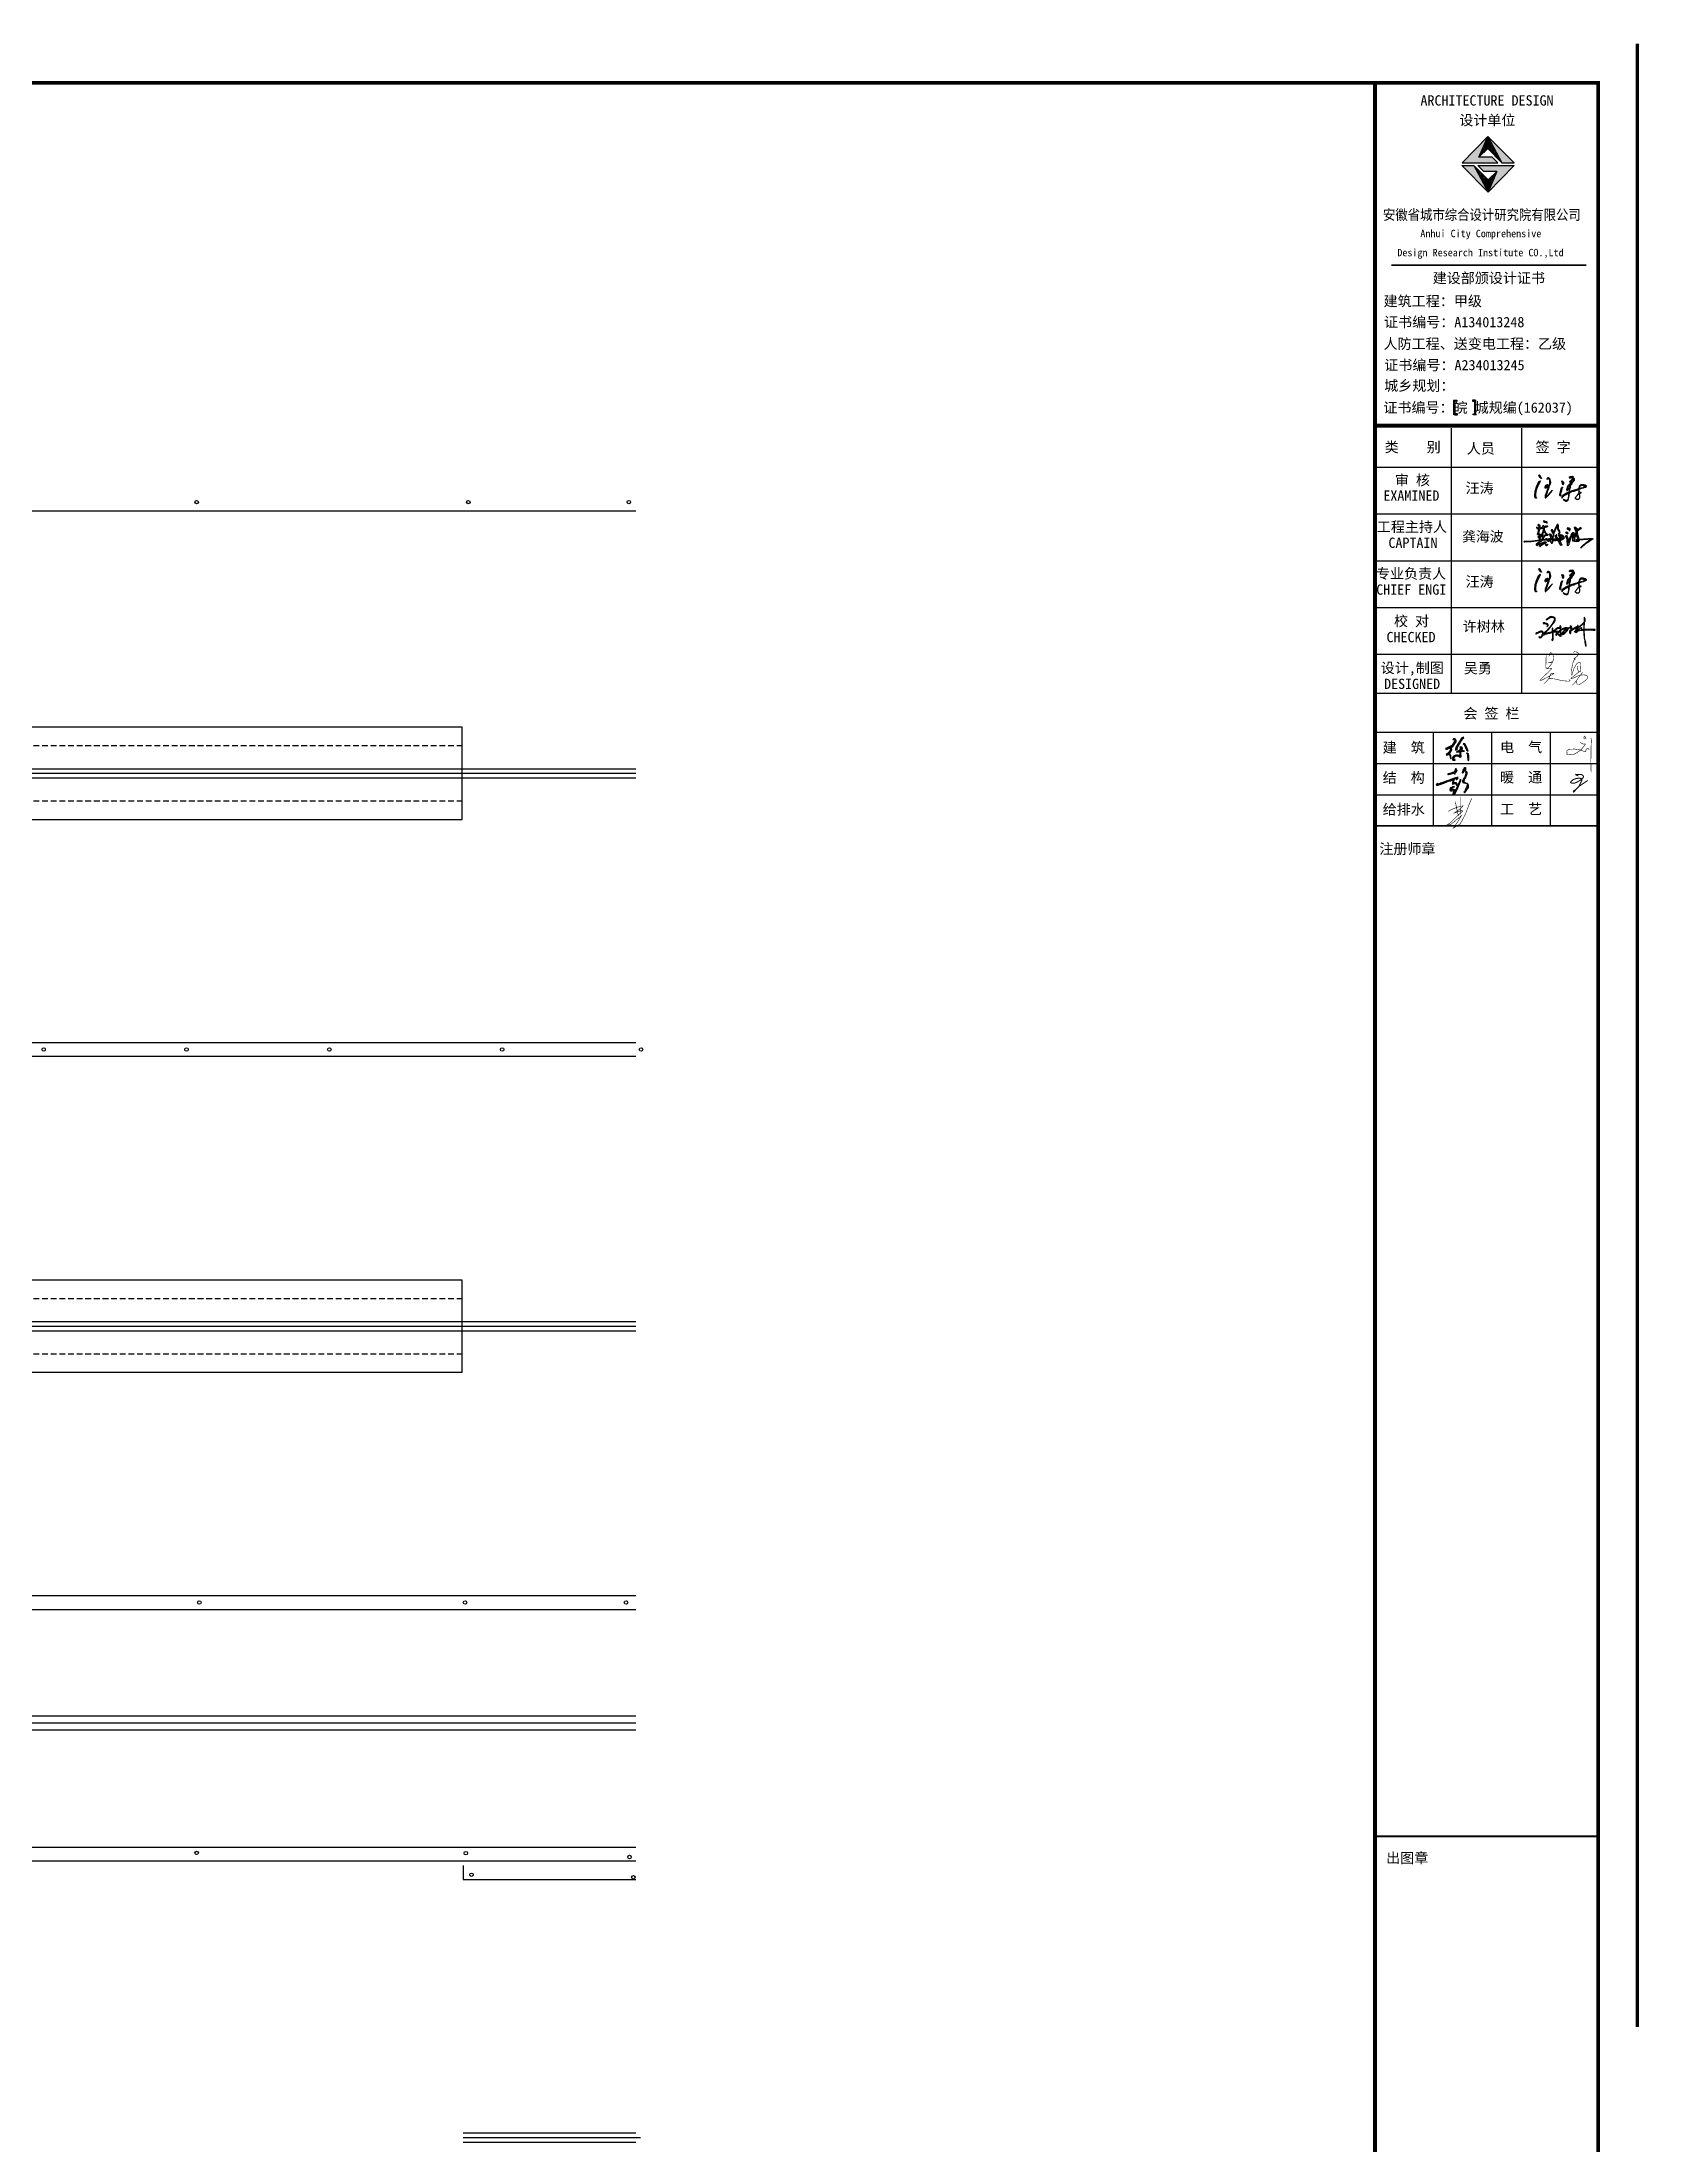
# Model space of a CAD drawing. Extents: x 4150464 to 4450492, y 483482 to 853422.
# Drawn here: x 4381161 to 4450492, y 535359 to 626526 of the extents above; entities that cross this region are included whole.
import ezdxf

# ---------------------------------------------------------------- set-up
doc = ezdxf.new("R2010")
doc.units = 0
doc.header["$LTSCALE"] = 1000
doc.header["$MEASUREMENT"] = 0
doc.linetypes.add('H1', pattern=[0.375, 0.25, -0.125])
for name, color, linetype in [('0-签名', 2, 'Continuous'), ('A_DE_DETAIL_3', 144, 'Continuous'), ('PUB_TEXT', 7, 'Continuous'), ('PUB_TITLE', 4, 'Continuous'), ('图框', 7, 'Continuous'), ('屋面', 171, 'Continuous'), ('签名', 7, 'Continuous'), ('落水管', 2, 'Continuous')]:
    doc.layers.add(name, color=color, linetype=linetype)
doc.styles.add('STYLE-黑体', font='simhei.ttf')
doc.styles.add('黑体', font='simhei.ttf')
pattern_1 = [(0, (569013.884, 2086214.28), (15.9375, 31.875), [0, -31.875])]

msp = doc.modelspace()

# ---------------------------------------------------------------- texts
at = {"layer": '0-签名', "color": 4, "style": 'STYLE-黑体'}
msp.add_text('吴勇', height=447, dxfattribs=at).set_placement((4442885, 599118))
at = {"layer": '图框', "color": 4}
for s, height, style, p in [('ARCHITECTURE DESIGN', 447, '黑体', (4441004, 623766)), ('ARCHITECTURE DESIGN', 447, '黑体', (4441004, 623766)), ('设计单位', 447, '黑体', (4442689, 622910)), ('设计单位', 447, '黑体', (4442689, 622910)), ('Anhui City Comprehensive ', 321.71, '黑体', (4440999, 618051)), ('Anhui City Comprehensive ', 321.71, '黑体', (4440999, 618051)), (' Design Research Institute CO.,Ltd', 321.71, '黑体', (4439780, 617223)), (' Design Research Institute CO.,Ltd', 321.71, '黑体', (4439780, 617223)), ('建设部颁设计证书', 447, '黑体', (4441535, 616057)), ('建设部颁设计证书', 447, '黑体', (4441535, 616057)), (' 建筑工程：甲级', 447, '黑体', (4439102, 615055)), (' 建筑工程：甲级', 447, '黑体', (4439102, 615055)), ('证书编号：A134013248', 447, '黑体', (4439425, 614144)), ('证书编号：A134013248', 447, '黑体', (4439425, 614144)), ('人防工程、送变电工程：乙级', 447, '黑体', (4439402, 613203)), ('人防工程、送变电工程：乙级', 447, '黑体', (4439402, 613203)), ('证书编号：A234013245', 447, '黑体', (4439434, 612278)), ('证书编号：A234013245', 447, '黑体', (4439434, 612278)), ('城乡规划：', 447, '黑体', (4439430, 611385)), ('城乡规划：', 447, '黑体', (4439430, 611385)), ('证书编号：皖 城规编(162037)', 447, '黑体', (4439394, 610433)), ('证书编号：皖 城规编(162037)', 447, '黑体', (4439394, 610433)), ('汪涛', 447, 'STYLE-黑体', (4442961, 606938)), ('汪涛', 447, 'STYLE-黑体', (4442961, 602874)), ('许树林', 447, 'STYLE-黑体', (4442837, 600934)), ('注册师章', 447, '黑体', (4439219, 591277)), ('注册师章', 447, '黑体', (4439219, 591277)), ('出图章', 447, '黑体', (4439514, 547469)), ('出图章', 447, '黑体', (4439514, 547469))]:
    msp.add_text(s, height=height, dxfattribs=dict(at, style=style)).set_placement(p)
at = {"layer": '图框', "color": 4, "style": '黑体', "width": 0.88}
msp.add_text('安徽省城市综合设计研究院有限公司', height=447, dxfattribs=at).set_placement((4439377, 618803))
msp.add_text('安徽省城市综合设计研究院有限公司', height=447, dxfattribs=at).set_placement((4439377, 618803))
at = {"layer": '图框', "color": 0, "style": 'STYLE-黑体'}
for s, p in [('类    别 ', (4439449, 608718)), ('人员', (4443014, 608655)), ('签 字', (4446000, 608718)), ('审 核', (4439895, 607282)), ('EXAMINED ', (4439393, 606611)), ('工程主持人', (4439109, 605257)), ('CAPTAIN', (4439614, 604563)), ('专业负责人', (4439071, 603225)), ('CHIEF ENGI', (4439084, 602531)), ('CHECKED  ', (4439531, 600469)), ('校 对', (4439857, 601164)), ('设计,制图', (4439279, 599132)), ('DESIGNED ', (4439425, 598438)), ('会 签 栏', (4442868, 597154)), ('建  筑', (4439364, 595676)), ('电  气', (4444459, 595691)), ('结  构', (4439364, 594368)), ('暖  通', (4444459, 594383)), ('给排水', (4439364, 592987)), ('工  艺', (4444459, 593001))]:
    msp.add_text(s, height=447, dxfattribs=at).set_placement(p)
at = {"layer": '签名', "color": 4, "style": 'STYLE-黑体'}
msp.add_text('龚海波', height=439, dxfattribs=at).set_placement((4442813, 604839))

# ---------------------------------------------------------------- hatches: boundary and pattern name
for color, points in [(1, [(4443544, 621532), (4443931, 622430), (4442815, 621283), (4444369, 621283), (4444111, 621532)]), (1, [(4443544, 621532), (4443931, 622430), (4442815, 621283), (4444369, 621283), (4444111, 621532)]), (1, [(4444540, 621278), (4445066, 621278), (4443931, 622430)]), (1, [(4444540, 621278), (4445066, 621278), (4443931, 622430)]), (256, [(4442896, 594397), (4442882, 594424), (4442890, 594456), (4442908, 594501), (4442930, 594559), (4442960, 594603), (4443005, 594708), (4443012, 594748), (4443013, 594782), (4443011, 594819), (4442997, 594856), (4442965, 594884), (4442960, 594903), (4442956, 594940), (4442953, 594967), (4442956, 594990), (4442965, 595033), (4442952, 595036), (4442931, 595032), (4442906, 594982), (4442881, 594955), (4442862, 594916), (4442848, 594858), (4442834, 594817), (4442834, 594797), (4442846, 594785), (4442848, 594802), (4442866, 594848), (4442878, 594877), (4442895, 594911), (4442905, 594916), (4442916, 594906), (4442940, 594866), (4442955, 594844), (4442980, 594824), (4442986, 594781), (4442974, 594755), (4442966, 594675), (4442912, 594586), (4442879, 594520), (4442842, 594451), (4442848, 594389), (4442857, 594374), (4442877, 594351), (4442958, 594336), (4443007, 594334), (4443031, 594317), (4443041, 594289), (4443037, 594222), (4443022, 594182), (4443009, 594155), (4442989, 594128), (4442953, 594057), (4442944, 594003), (4442905, 593972), (4442910, 593946), (4442922, 593929), (4442934, 593929), (4442948, 593954), (4442978, 594018), (4443007, 594064), (4443045, 594123), (4443068, 594162), (4443080, 594225), (4443080, 594284), (4443051, 594337), (4443027, 594352), (4442976, 594366), (4442949, 594369), (4442913, 594387)])]:
    msp.add_hatch(color=color).paths.add_polyline_path(points)
at = {"linetype": 'Continuous'}
h = msp.add_hatch(color=4, dxfattribs=at)
h.dxf.hatch_style = 1
h.paths.add_polyline_path([(4446543, 601220), (4446546, 601223), (4446541, 601255), (4446523, 601272), (4446495, 601286), (4446423, 601298), (4446405, 601307), (4446403, 601304), (4446368, 601312), (4446342, 601309), (4446331, 601298), (4446331, 601281), (4446357, 601286), (4446362, 601281), (4446385, 601275), (4446434, 601275), (4446449, 601266), (4446463, 601266), (4446480, 601258), (4446497, 601258), (4446520, 601240), (4446523, 601203), (4446518, 601200), (4446512, 601177), (4446497, 601154), (4446506, 601146), (4446532, 601177), (4446543, 601200)], flags=17)
h.paths.add_polyline_path([(4446880, 600939), (4446882, 600942), (4446862, 600973), (4446834, 600996), (4446822, 600999), (4446813, 600991), (4446813, 600982), (4446839, 600953), (4446825, 600947), (4446805, 600947), (4446762, 600933), (4446745, 601059), (4446733, 601080), (4446724, 601080), (4446719, 601074), (4446719, 601025), (4446727, 601002), (4446727, 600973), (4446733, 600953), (4446733, 600927), (4446719, 600919), (4446701, 600919), (4446684, 600910), (4446546, 600876), (4446520, 600864), (4446477, 600855), (4446354, 600815), (4446365, 600827), (4446365, 600832), (4446446, 600904), (4446575, 601042), (4446667, 601146), (4446767, 601275), (4446802, 601332), (4446845, 601427), (4446854, 601485), (4446845, 601519), (4446819, 601548), (4446793, 601562), (4446736, 601577), (4446693, 601579), (4446641, 601565), (4446561, 601519), (4446495, 601465), (4446474, 601453), (4446463, 601442), (4446466, 601433), (4446480, 601436), (4446532, 601467), (4446564, 601496), (4446644, 601542), (4446684, 601556), (4446722, 601556), (4446736, 601551), (4446742, 601554), (4446747, 601548), (4446793, 601533), (4446805, 601519), (4446822, 601511), (4446828, 601496), (4446825, 601447), (4446799, 601404), (4446799, 601396), (4446765, 601330), (4446767, 601324), (4446742, 601284), (4446739, 601272), (4446722, 601258), (4446719, 601246), (4446615, 601117), (4446472, 600962), (4446440, 600933), (4446431, 600919), (4446331, 600827), (4446334, 600864), (4446328, 600901), (4446316, 600922), (4446288, 600945), (4446236, 600945), (4446181, 600933), (4446133, 600910), (4446110, 600904), (4446095, 600893), (4446055, 600876), (4446015, 600850), (4446015, 600832), (4446029, 600824), (4446061, 600850), (4446150, 600893), (4446176, 600899), (4446187, 600907), (4446265, 600922), (4446288, 600913), (4446299, 600901), (4446305, 600887), (4446305, 600838), (4446293, 600798), (4446270, 600772), (4446276, 600743), (4446245, 600700), (4446222, 600686), (4446207, 600686), (4446161, 600703), (4446153, 600703), (4446147, 600692), (4446158, 600680), (4446190, 600669), (4446222, 600666), (4446247, 600677), (4446273, 600700), (4446311, 600758), (4446325, 600772), (4446371, 600795), (4446391, 600798), (4446403, 600807), (4446434, 600812), (4446529, 600844), (4446609, 600861), (4446618, 600867), (4446641, 600870), (4446667, 600881), (4446693, 600884), (4446730, 600896), (4446736, 600893), (4446736, 600646), (4446730, 600614), (4446701, 600594), (4446701, 600577), (4446707, 600565), (4446730, 600548), (4446747, 600562), (4446759, 600600), (4446765, 600674), (4446765, 600896), (4446773, 600907), (4446831, 600922), (4446865, 600924)])
h.paths.add_polyline_path([(4447084, 600807), (4447084, 600784), (4447081, 600775), (4447061, 600775), (4447017, 600804), (4446969, 600861), (4446969, 600873), (4447035, 600939), (4447058, 600956), (4447069, 600956), (4447075, 600855)], flags=16)
h.paths.add_polyline_path([(4447385, 601036), (4447379, 601028), (4447368, 600999), (4447313, 600930), (4447239, 600858), (4447187, 600827), (4447173, 600830), (4447181, 600855), (4447190, 600861), (4447193, 600876), (4447242, 600942), (4447293, 600991), (4447342, 601025), (4447377, 601042)], flags=16)
h.paths.add_polyline_path([(4447523, 600959), (4447517, 600913), (4447512, 600901), (4447506, 600901), (4447500, 600913), (4447500, 600933), (4447509, 600953), (4447517, 600962)], flags=16)
h.paths.add_polyline_path([(4447805, 601042), (4447805, 601013), (4447799, 601002), (4447799, 600970), (4447790, 600953), (4447779, 600950), (4447759, 600976), (4447756, 600999), (4447762, 601016), (4447793, 601045)], flags=16)
h.paths.add_polyline_path([(4448003, 601034), (4448003, 601016), (4448000, 601011), (4447980, 601011), (4447922, 600999), (4447911, 601002), (4447908, 601008), (4447957, 601054), (4447989, 601068), (4447997, 601059)], flags=16)
h.paths.add_polyline_path([(4448101, 601286), (4448098, 601192), (4448092, 601154), (4448092, 601065), (4448089, 601025), (4448083, 601013), (4448023, 601013), (4448017, 601019), (4448014, 601057), (4448006, 601080), (4447997, 601088), (4447980, 601088), (4447905, 601031), (4447856, 600985), (4447831, 600973), (4447819, 600979), (4447828, 601054), (4447853, 601085), (4448000, 601203), (4448092, 601292), (4448098, 601292)], flags=16)
h.paths.add_polyline_path([(4448132, 601476), (4448132, 601439), (4448132, 601404), (4448124, 601393), (4448124, 601479), (4448126, 601482)], flags=16)
h.paths.add_polyline_path([(4448592, 601005), (4448595, 601008), (4448589, 601016), (4448575, 601022), (4448463, 601019), (4448448, 601025), (4448336, 601025), (4448307, 601019), (4448290, 601025), (4448121, 601022), (4448112, 601028), (4448112, 601105), (4448124, 601321), (4448152, 601398), (4448152, 601467), (4448144, 601513), (4448132, 601545), (4448115, 601556), (4448106, 601545), (4448106, 601350), (4448095, 601321), (4448017, 601240), (4447980, 601215), (4447963, 601194), (4447948, 601189), (4447914, 601154), (4447908, 601154), (4447888, 601134), (4447865, 601123), (4447851, 601108), (4447839, 601111), (4447848, 601174), (4447842, 601189), (4447833, 601197), (4447825, 601197), (4447816, 601186), (4447822, 601157), (4447813, 601149), (4447756, 601126), (4447592, 601031), (4447563, 601022), (4447552, 601025), (4447555, 601085), (4447560, 601097), (4447575, 601105), (4447578, 601117), (4447555, 601154), (4447532, 601177), (4447517, 601177), (4447512, 601172), (4447517, 601143), (4447523, 601134), (4447520, 601108), (4447480, 601103), (4447420, 601085), (4447402, 601085), (4447374, 601100), (4447310, 601100), (4447282, 601094), (4447256, 601082), (4447253, 601085), (4447244, 601080), (4447230, 601080), (4447213, 601068), (4447164, 601051), (4447115, 601022), (4447101, 601008), (4447092, 601008), (4447084, 601074), (4447086, 601088), (4447107, 601103), (4447112, 601128), (4447095, 601151), (4447086, 601172), (4447078, 601180), (4447066, 601183), (4447052, 601166), (4447052, 601123), (4447043, 601114), (4446980, 601100), (4446957, 601091), (4446937, 601077), (4446920, 601074), (4446903, 601057), (4446888, 601051), (4446871, 601025), (4446880, 601013), (4446894, 601016), (4446928, 601048), (4446969, 601071), (4447020, 601080), (4447032, 601085), (4447052, 601085), (4447063, 601013), (4447063, 600988), (4447049, 600973), (4447020, 600956), (4446960, 600896), (4446954, 600896), (4446946, 600916), (4446943, 600947), (4446923, 600950), (4446914, 600939), (4446900, 600847), (4446894, 600838), (4446894, 600821), (4446882, 600798), (4446882, 600778), (4446888, 600772), (4446900, 600772), (4446908, 600781), (4446934, 600830), (4446951, 600847), (4446983, 600807), (4447017, 600772), (4447058, 600741), (4447081, 600729), (4447109, 600738), (4447118, 600755), (4447107, 600847), (4447098, 600953), (4447098, 600973), (4447104, 600985), (4447155, 601019), (4447236, 601057), (4447302, 601074), (4447368, 601074), (4447374, 601065), (4447345, 601051), (4447276, 601005), (4447204, 600930), (4447158, 600864), (4447147, 600838), (4447147, 600824), (4447152, 600812), (4447164, 600804), (4447184, 600804), (4447219, 600818), (4447279, 600867), (4447351, 600939), (4447382, 600979), (4447391, 601002), (4447400, 601011), (4447411, 601048), (4447423, 601059), (4447448, 601074), (4447514, 601088), (4447523, 601088), (4447532, 601080), (4447529, 601002), (4447523, 600993), (4447494, 600976), (4447477, 600950), (4447474, 600901), (4447491, 600861), (4447503, 600850), (4447512, 600850), (4447526, 600861), (4447537, 600887), (4447552, 600982), (4447598, 601013), (4447644, 601034), (4447753, 601103), (4447787, 601120), (4447810, 601126), (4447816, 601120), (4447810, 601082), (4447764, 601048), (4447733, 600999), (4447733, 600976), (4447756, 600939), (4447756, 600924), (4447741, 600901), (4447747, 600890), (4447764, 600890), (4447799, 600904), (4447839, 600947), (4447865, 600968), (4447894, 600973), (4447911, 600982), (4447951, 600985), (4447968, 600991), (4448017, 600988), (4448043, 600996), (4448086, 600996), (4448092, 600988), (4448089, 600953), (4448095, 600913), (4448092, 600904), (4448101, 600772), (4448112, 600720), (4448112, 600657), (4448135, 600537), (4448138, 600470), (4448158, 600404), (4448175, 600318), (4448187, 600304), (4448198, 600310), (4448178, 600425), (4448152, 600525), (4448132, 600651), (4448129, 600729), (4448124, 600755), (4448112, 600965), (4448115, 600996), (4448132, 601002), (4448141, 600999), (4448264, 601008), (4448428, 601008), (4448440, 601002), (4448483, 601005), (4448497, 600993), (4448577, 600993)])
h = msp.add_hatch(color=256)
h.paths.add_polyline_path([(4442998, 595650), (4443040, 595621), (4443046, 595538), (4443061, 595381), (4443081, 595339), (4443108, 595354), (4443108, 595408), (4443097, 595518), (4443083, 595619), (4443038, 595654)])
h.paths.add_polyline_path([(4442857, 596063), (4442918, 595998), (4442997, 595802), (4443079, 595743), (4443060, 595798), (4443017, 595880), (4442975, 595992), (4442936, 596060), (4442888, 596078)])
h.paths.add_polyline_path([(4442731, 595876), (4442759, 595884), (4442777, 595847), (4442756, 595829), (4442730, 595834), (4442712, 595806), (4442706, 595787), (4442683, 595765), (4442587, 595726), (4442568, 595716), (4442585, 595698), (4442684, 595716), (4442709, 595711), (4442708, 595674), (4442713, 595541), (4442713, 595514), (4442681, 595545), (4442617, 595570), (4442546, 595562), (4442479, 595538), (4442425, 595486), (4442387, 595432), (4442388, 595394), (4442405, 595351), (4442427, 595351), (4442495, 595340), (4442514, 595377), (4442470, 595377), (4442436, 595390), (4442452, 595442), (4442492, 595499), (4442542, 595530), (4442583, 595536), (4442624, 595538), (4442678, 595507), (4442725, 595479), (4442771, 595499), (4442767, 595536), (4442761, 595655), (4442765, 595717), (4442796, 595732), (4442848, 595721), (4442914, 595742), (4442869, 595759), (4442779, 595762), (4442816, 595805), (4442831, 595858), (4442809, 595913), (4442749, 595927), (4442712, 595909)])
h.paths.add_polyline_path([(4442870, 596348), (4442800, 596324), (4442698, 596165), (4442558, 595920), (4442522, 595826), (4442526, 595782), (4442589, 595808), (4442619, 595821), (4442602, 595859), (4442601, 595880), (4442789, 596204), (4442856, 596291), (4442880, 596319)])
h.paths.add_polyline_path([(4442406, 596250), (4442477, 596236), (4442509, 596202), (4442488, 596152), (4442404, 596037), (4442366, 595986), (4442280, 595940), (4442160, 595881), (4442091, 595855), (4442109, 595820), (4442157, 595820), (4442250, 595866), (4442311, 595866), (4442329, 595844), (4442281, 595754), (4442207, 595653), (4442115, 595593), (4442136, 595563), (4442229, 595596), (4442275, 595575), (4442297, 595475), (4442307, 595418), (4442335, 595425), (4442325, 595459), (4442316, 595554), (4442285, 595605), (4442261, 595627), (4442337, 595745), (4442360, 595812), (4442355, 595874), (4442338, 595897), (4442403, 595946), (4442503, 596069), (4442555, 596145), (4442555, 596201), (4442522, 596267), (4442490, 596274), (4442442, 596268)])
h = msp.add_hatch(color=256)
h.paths.add_polyline_path([(4441933, 594323), (4442012, 594351), (4442150, 594401), (4442220, 594432), (4442306, 594455), (4442354, 594480), (4442413, 594500), (4442450, 594513), (4442514, 594537), (4442545, 594549), (4442562, 594552), (4442565, 594534), (4442557, 594515), (4442573, 594510), (4442583, 594514), (4442610, 594533), (4442625, 594553), (4442641, 594582), (4442627, 594607), (4442595, 594602), (4442523, 594577), (4442390, 594532), (4442228, 594472), (4442125, 594433), (4441975, 594377), (4441889, 594345), (4441877, 594348), (4441834, 594325), (4441805, 594318), (4441799, 594313), (4441764, 594313), (4441762, 594328), (4441755, 594339), (4441737, 594333), (4441728, 594324), (4441698, 594301), (4441693, 594287), (4441698, 594268), (4441714, 594257), (4441754, 594257), (4441861, 594292)])
h.paths.add_polyline_path([(4442518, 594825), (4442533, 594832), (4442553, 594837), (4442567, 594847), (4442578, 594854), (4442582, 594865), (4442590, 594874), (4442592, 594895), (4442580, 594912), (4442567, 594906), (4442556, 594893), (4442543, 594884), (4442536, 594899), (4442542, 594908), (4442549, 594921), (4442557, 594936), (4442562, 594949), (4442562, 594962), (4442558, 594971), (4442538, 594973), (4442525, 594971), (4442520, 594964), (4442516, 594952), (4442511, 594940), (4442509, 594921), (4442506, 594906), (4442500, 594883), (4442497, 594866), (4442487, 594853), (4442474, 594848), (4442451, 594833), (4442402, 594812), (4442359, 594796), (4442332, 594784), (4442305, 594773), (4442261, 594763), (4442211, 594760), (4442191, 594752), (4442194, 594731), (4442225, 594728), (4442288, 594738), (4442338, 594755), (4442387, 594770), (4442418, 594787), (4442448, 594798), (4442463, 594804), (4442470, 594798), (4442468, 594782), (4442472, 594762), (4442480, 594748), (4442491, 594746), (4442504, 594752), (4442510, 594764), (4442510, 594788), (4442510, 594810)])
h.paths.add_polyline_path([(4442432, 594355), (4442431, 594377), (4442430, 594407), (4442443, 594425), (4442465, 594448), (4442462, 594464), (4442435, 594468), (4442415, 594452), (4442404, 594420), (4442396, 594392), (4442398, 594349), (4442395, 594326), (4442392, 594308), (4442404, 594300), (4442420, 594300), (4442440, 594315), (4442455, 594332), (4442482, 594338), (4442518, 594339), (4442532, 594335), (4442547, 594327), (4442554, 594307), (4442549, 594285), (4442554, 594264), (4442565, 594263), (4442579, 594272), (4442585, 594308), (4442577, 594347), (4442552, 594362), (4442508, 594362), (4442455, 594359)], flags=17)
h.paths.add_polyline_path([(4442414, 594171), (4442431, 594175), (4442470, 594180), (4442471, 594200), (4442454, 594205), (4442423, 594206), (4442410, 594200), (4442388, 594189), (4442368, 594183), (4442363, 594167), (4442369, 594145), (4442379, 594134), (4442395, 594135), (4442400, 594148)], flags=17)
h.paths.add_polyline_path([(4442337, 594061), (4442348, 594091), (4442348, 594130), (4442343, 594157), (4442322, 594164), (4442310, 594151), (4442306, 594120), (4442297, 594082), (4442297, 594045), (4442310, 594010), (4442319, 593998), (4442348, 594000), (4442370, 594010), (4442387, 594033), (4442404, 594045), (4442417, 594054), (4442432, 594067), (4442450, 594050), (4442447, 594011), (4442436, 593984), (4442434, 593937), (4442424, 593895), (4442417, 593867), (4442425, 593844), (4442448, 593842), (4442472, 593864), (4442513, 593913), (4442556, 594009), (4442611, 594131), (4442690, 594313), (4442739, 594453), (4442747, 594530), (4442710, 594422), (4442648, 594291), (4442605, 594207), (4442548, 594069), (4442517, 594019), (4442480, 593942), (4442458, 593905), (4442460, 593938), (4442468, 593990), (4442478, 594025), (4442475, 594052), (4442461, 594082), (4442444, 594094), (4442423, 594091), (4442393, 594071), (4442379, 594051), (4442359, 594026), (4442340, 594031)])
at = {"layer": 'A_DE_DETAIL_3'}
for points in [[(4443318, 621167), (4442802, 621167), (4443946, 620006)], [(4443318, 621167), (4442802, 621167), (4443946, 620006)], [(4443496, 621171), (4443750, 620905), (4444324, 620905), (4443946, 620006), (4445067, 621171)], [(4443496, 621171), (4443750, 620905), (4444324, 620905), (4443946, 620006), (4445067, 621171)]]:
    msp.add_hatch(color=1, dxfattribs=at).paths.add_polyline_path(points)
at = {"layer": 'PUB_TEXT'}
h = msp.add_hatch(dxfattribs=at)
h.set_pattern_fill('DOTS', color=256, scale=510, style=0)
h.set_pattern_definition(pattern_1)
h.paths.add_polyline_path([(4443946, 620006), (4443946, 620541), (4443318, 621167)])
h.paths.add_polyline_path([(4444324, 620905), (4443946, 620541), (4443946, 620006)])
h.paths.add_polyline_path([(4443931, 622430), (4443931, 621902), (4444540, 621278)])
h.paths.add_polyline_path([(4443931, 621902), (4443931, 622430), (4443544, 621532)])
h = msp.add_hatch(dxfattribs=at)
h.set_pattern_fill('DOTS', color=256, scale=510, style=0)
h.set_pattern_definition(pattern_1)
h.paths.add_polyline_path([(4443946, 620006), (4443946, 620541), (4443318, 621167)])
h.paths.add_polyline_path([(4444324, 620905), (4443946, 620541), (4443946, 620006)])
h.paths.add_polyline_path([(4443931, 622430), (4443931, 621902), (4444540, 621278)])
h.paths.add_polyline_path([(4443931, 621902), (4443931, 622430), (4443544, 621532)])
h = msp.add_hatch(color=4, dxfattribs=at)
h.paths.add_polyline_path([(4446165, 607391), (4446208, 607471), (4446198, 607482), (4446151, 607448), (4446118, 607395), (4446091, 607314), (4446046, 607222), (4446016, 607115), (4445989, 607025), (4445977, 606953), (4445965, 606879), (4445966, 606808), (4445988, 606742), (4446012, 606721), (4446027, 606717), (4446042, 606723), (4446044, 606743), (4446029, 606754), (4446011, 606765), (4445997, 606814), (4445998, 606910), (4446009, 606989), (4446017, 607031), (4446047, 607107), (4446066, 607179), (4446083, 607219), (4446115, 607285)])
h.paths.add_polyline_path([(4446219, 607649), (4446208, 607666), (4446203, 607690), (4446192, 607715), (4446168, 607731), (4446150, 607720), (4446158, 607673), (4446193, 607618), (4446221, 607598), (4446240, 607574), (4446259, 607580), (4446238, 607619)])
for points in [[(4446544, 607189), (4446539, 607155), (4446510, 607070), (4446462, 606936), (4446429, 606881), (4446421, 606848), (4446413, 606795), (4446419, 606737), (4446445, 606734), (4446457, 606754), (4446473, 606772), (4446500, 606792), (4446518, 606809), (4446546, 606840), (4446591, 606883), (4446620, 606920), (4446672, 606989), (4446699, 607018), (4446728, 607050), (4446740, 607066), (4446687, 607028), (4446654, 606986), (4446607, 606937), (4446582, 606902), (4446529, 606841), (4446514, 606829), (4446490, 606823), (4446469, 606822), (4446456, 606831), (4446463, 606850), (4446498, 606931), (4446540, 607036), (4446568, 607115), (4446591, 607195), (4446608, 607256), (4446643, 607352), (4446659, 607407), (4446651, 607477), (4446629, 607537), (4446620, 607569), (4446594, 607592), (4446562, 607609), (4446548, 607610), (4446531, 607604), (4446511, 607589), (4446502, 607574), (4446493, 607550), (4446494, 607540), (4446539, 607578), (4446559, 607572), (4446579, 607562), (4446602, 607519), (4446610, 607454), (4446609, 607377), (4446600, 607325), (4446583, 607278), (4446567, 607275), (4446532, 607299), (4446501, 607301), (4446470, 607285), (4446431, 607263), (4446414, 607244), (4446397, 607215), (4446397, 607193), (4446405, 607178), (4446418, 607170), (4446441, 607167), (4446467, 607175), (4446488, 607187), (4446444, 607184), (4446429, 607193), (4446429, 607210), (4446445, 607223), (4446453, 607237), (4446480, 607258), (4446512, 607267), (4446546, 607262), (4446550, 607244), (4446539, 607232), (4446523, 607215), (4446512, 607202), (4446514, 607195), (4446537, 607207)], [(4446544, 603126), (4446539, 603091), (4446510, 603006), (4446462, 602873), (4446429, 602817), (4446421, 602784), (4446413, 602731), (4446419, 602673), (4446445, 602671), (4446457, 602690), (4446473, 602708), (4446500, 602729), (4446518, 602745), (4446546, 602776), (4446591, 602819), (4446620, 602857), (4446672, 602925), (4446699, 602955), (4446728, 602986), (4446740, 603002), (4446687, 602964), (4446654, 602923), (4446607, 602873), (4446582, 602838), (4446529, 602778), (4446514, 602765), (4446490, 602759), (4446469, 602759), (4446456, 602768), (4446463, 602786), (4446498, 602867), (4446540, 602973), (4446568, 603052), (4446591, 603131), (4446608, 603192), (4446643, 603288), (4446659, 603343), (4446651, 603414), (4446629, 603473), (4446620, 603505), (4446594, 603529), (4446562, 603545), (4446548, 603546), (4446531, 603541), (4446511, 603525), (4446502, 603510), (4446493, 603486), (4446494, 603476), (4446539, 603514), (4446559, 603508), (4446579, 603498), (4446602, 603455), (4446610, 603390), (4446609, 603313), (4446600, 603261), (4446583, 603214), (4446567, 603211), (4446532, 603235), (4446501, 603237), (4446470, 603222), (4446431, 603199), (4446414, 603180), (4446397, 603151), (4446397, 603129), (4446405, 603114), (4446418, 603106), (4446441, 603103), (4446467, 603112), (4446488, 603124), (4446444, 603121), (4446429, 603129), (4446429, 603146), (4446445, 603159), (4446453, 603173), (4446480, 603194), (4446512, 603203), (4446546, 603198), (4446550, 603180), (4446539, 603168), (4446523, 603151), (4446512, 603139), (4446514, 603132), (4446537, 603144)]]:
    msp.add_hatch(color=4, dxfattribs=at).paths.add_polyline_path(points)
h = msp.add_hatch(color=4, dxfattribs=at)
h.paths.add_polyline_path([(4447163, 607202), (4447144, 607188), (4447131, 607175), (4447116, 607137), (4447096, 607050), (4447081, 606986), (4447057, 606891), (4447060, 606843), (4447067, 606811), (4447087, 606810), (4447091, 606832), (4447088, 606880), (4447089, 606931), (4447092, 606955), (4447109, 607003), (4447125, 607031), (4447126, 607080), (4447173, 607198)])
h.paths.add_polyline_path([(4447172, 607392), (4447177, 607359), (4447186, 607302), (4447195, 607315), (4447199, 607324), (4447208, 607345), (4447213, 607396), (4447210, 607419), (4447189, 607453), (4447161, 607470), (4447136, 607455), (4447149, 607416)])
h = msp.add_hatch(color=4, dxfattribs=at)
h.paths.add_polyline_path([(4447511, 606982), (4447592, 607024), (4447675, 607031), (4447665, 607067), (4447640, 607060), (4447572, 607034), (4447528, 607020), (4447504, 607002), (4447489, 607000), (4447482, 607016), (4447480, 607070), (4447492, 607117), (4447515, 607204), (4447517, 607263), (4447535, 607290), (4447555, 607321), (4447593, 607338), (4447609, 607399), (4447645, 607444), (4447604, 607419), (4447594, 607393), (4447576, 607377), (4447570, 607369), (4447558, 607380), (4447567, 607432), (4447578, 607469), (4447600, 607502), (4447617, 607534), (4447644, 607544), (4447654, 607534), (4447667, 607516), (4447654, 607484), (4447644, 607465), (4447641, 607456), (4447654, 607450), (4447672, 607496), (4447685, 607510), (4447688, 607553), (4447671, 607580), (4447652, 607582), (4447626, 607604), (4447647, 607631), (4447649, 607641), (4447603, 607662), (4447581, 607652), (4447565, 607648), (4447532, 607649), (4447500, 607643), (4447467, 607624), (4447466, 607600), (4447516, 607611), (4447576, 607615), (4447592, 607610), (4447602, 607579), (4447575, 607534), (4447545, 607493), (4447497, 607458), (4447475, 607435), (4447499, 607426), (4447513, 607424), (4447528, 607419), (4447518, 607395), (4447508, 607374), (4447487, 607344), (4447433, 607290), (4447402, 607257), (4447396, 607239), (4447376, 607202), (4447371, 607186), (4447367, 607171), (4447360, 607136), (4447382, 607172), (4447389, 607192), (4447398, 607210), (4447412, 607229), (4447420, 607242), (4447432, 607257), (4447447, 607268), (4447464, 607281), (4447484, 607280), (4447492, 607269), (4447487, 607244), (4447477, 607222), (4447463, 607191), (4447423, 607138), (4447410, 607119), (4447400, 607100), (4447386, 607091), (4447374, 607098), (4447369, 607122), (4447351, 607116), (4447351, 607092), (4447355, 607065), (4447355, 607043), (4447366, 607037), (4447378, 607050), (4447393, 607079), (4447409, 607091), (4447436, 607125), (4447449, 607142), (4447461, 607145), (4447466, 607118), (4447460, 607082), (4447451, 607001), (4447427, 606970), (4447380, 606947), (4447304, 606923), (4447270, 606899), (4447245, 606881), (4447225, 606871), (4447188, 606839), (4447163, 606813), (4447146, 606784), (4447142, 606757), (4447146, 606735), (4447152, 606719), (4447168, 606746), (4447168, 606763), (4447179, 606781), (4447190, 606798), (4447203, 606811), (4447239, 606831), (4447248, 606837), (4447283, 606862), (4447298, 606872), (4447326, 606884), (4447334, 606889), (4447358, 606903), (4447388, 606915), (4447407, 606922), (4447431, 606919), (4447433, 606896), (4447431, 606852), (4447430, 606799), (4447414, 606723), (4447414, 606677), (4447393, 606645), (4447371, 606632), (4447354, 606614), (4447293, 606634), (4447252, 606645), (4447234, 606657), (4447205, 606681), (4447224, 606642), (4447277, 606614), (4447316, 606598), (4447346, 606594), (4447379, 606606), (4447399, 606621), (4447410, 606640), (4447421, 606668), (4447448, 606769), (4447458, 606824), (4447460, 606879), (4447466, 606917), (4447468, 606930), (4447472, 606958)])
h.paths.add_polyline_path([(4447795, 607076), (4447836, 607096), (4447862, 607101), (4447873, 607052), (4447872, 607016), (4447874, 606967), (4447875, 606954), (4447877, 606908), (4447823, 606868), (4447806, 606835), (4447776, 606815), (4447767, 606794), (4447752, 606768), (4447725, 606741), (4447725, 606714), (4447734, 606706), (4447757, 606690), (4447771, 606679), (4447828, 606670), (4447860, 606674), (4447885, 606683), (4447894, 606694), (4447910, 606719), (4447919, 606742), (4447919, 606778), (4447929, 606823), (4447907, 606895), (4447924, 606920), (4447932, 606931), (4447955, 606946), (4447975, 606958), (4447985, 606970), (4447944, 606967), (4447938, 606952), (4447919, 606933), (4447897, 606949), (4447902, 607008), (4447899, 607043), (4447900, 607085), (4447898, 607102), (4447921, 607121), (4447938, 607130), (4448011, 607152), (4448089, 607164), (4448148, 607194), (4448176, 607206), (4448210, 607224), (4448212, 607247), (4448153, 607281), (4448079, 607308), (4448009, 607307), (4447978, 607307), (4447936, 607285), (4447919, 607270), (4447891, 607223), (4447875, 607160), (4447847, 607124), (4447789, 607100), (4447671, 607068), (4447680, 607033), (4447705, 607047)])
h.paths.add_polyline_path([(4447895, 607165), (4447907, 607173), (4447914, 607196), (4447928, 607228), (4447940, 607248), (4447960, 607263), (4447992, 607274), (4448010, 607275), (4448078, 607255), (4448104, 607242), (4448111, 607225), (4448107, 607202), (4448072, 607189), (4448047, 607180), (4447991, 607164), (4447949, 607157), (4447913, 607150)], flags=16)
h.paths.add_polyline_path([(4447856, 606862), (4447872, 606870), (4447902, 606848), (4447911, 606827), (4447908, 606810), (4447908, 606785), (4447902, 606750), (4447891, 606731), (4447876, 606717), (4447846, 606698), (4447795, 606698), (4447778, 606700), (4447763, 606704), (4447754, 606713), (4447761, 606753), (4447780, 606781), (4447805, 606809), (4447839, 606852)], flags=16)
h.paths.add_polyline_path([(4447671, 607068), (4447665, 607067), (4447675, 607031), (4447680, 607033)], flags=17)
h = msp.add_hatch(color=4, dxfattribs=at)
h.paths.add_polyline_path([(4446165, 603327), (4446208, 603408), (4446198, 603418), (4446151, 603384), (4446118, 603332), (4446091, 603250), (4446046, 603158), (4446016, 603051), (4445989, 602962), (4445977, 602889), (4445965, 602816), (4445966, 602744), (4445988, 602679), (4446012, 602658), (4446027, 602653), (4446042, 602659), (4446044, 602679), (4446029, 602690), (4446011, 602701), (4445997, 602750), (4445998, 602846), (4446009, 602925), (4446017, 602968), (4446047, 603043), (4446066, 603115), (4446083, 603155), (4446115, 603221)])
h.paths.add_polyline_path([(4446219, 603586), (4446208, 603602), (4446203, 603626), (4446192, 603651), (4446168, 603668), (4446150, 603656), (4446158, 603609), (4446193, 603555), (4446221, 603534), (4446240, 603510), (4446259, 603516), (4446238, 603556)])
h = msp.add_hatch(color=4, dxfattribs=at)
h.paths.add_polyline_path([(4447511, 602919), (4447592, 602960), (4447675, 602967), (4447665, 603003), (4447640, 602996), (4447572, 602971), (4447528, 602957), (4447504, 602939), (4447489, 602937), (4447482, 602952), (4447480, 603006), (4447492, 603053), (4447515, 603140), (4447517, 603199), (4447535, 603227), (4447555, 603257), (4447593, 603275), (4447609, 603335), (4447645, 603380), (4447604, 603355), (4447594, 603329), (4447576, 603314), (4447570, 603305), (4447558, 603316), (4447567, 603369), (4447578, 603405), (4447600, 603438), (4447617, 603470), (4447644, 603480), (4447654, 603471), (4447667, 603452), (4447654, 603421), (4447644, 603401), (4447641, 603393), (4447654, 603387), (4447672, 603433), (4447685, 603446), (4447688, 603489), (4447671, 603516), (4447652, 603519), (4447626, 603540), (4447647, 603568), (4447649, 603577), (4447603, 603598), (4447581, 603588), (4447565, 603584), (4447532, 603586), (4447500, 603580), (4447467, 603560), (4447466, 603537), (4447516, 603548), (4447576, 603552), (4447592, 603546), (4447602, 603515), (4447575, 603470), (4447545, 603429), (4447497, 603394), (4447475, 603371), (4447499, 603363), (4447513, 603361), (4447528, 603355), (4447518, 603331), (4447508, 603310), (4447487, 603280), (4447433, 603227), (4447402, 603193), (4447396, 603176), (4447376, 603138), (4447371, 603123), (4447367, 603108), (4447360, 603073), (4447382, 603108), (4447389, 603128), (4447398, 603146), (4447412, 603165), (4447420, 603178), (4447432, 603194), (4447447, 603205), (4447464, 603218), (4447484, 603217), (4447492, 603205), (4447487, 603180), (4447477, 603159), (4447463, 603127), (4447423, 603074), (4447410, 603055), (4447400, 603036), (4447386, 603027), (4447374, 603035), (4447369, 603058), (4447351, 603053), (4447351, 603028), (4447355, 603001), (4447355, 602979), (4447366, 602973), (4447378, 602986), (4447393, 603016), (4447409, 603027), (4447436, 603062), (4447449, 603079), (4447461, 603081), (4447466, 603054), (4447460, 603018), (4447451, 602937), (4447427, 602906), (4447380, 602884), (4447304, 602859), (4447270, 602836), (4447245, 602818), (4447225, 602808), (4447188, 602775), (4447163, 602750), (4447146, 602720), (4447142, 602694), (4447146, 602672), (4447152, 602655), (4447168, 602682), (4447168, 602700), (4447179, 602718), (4447190, 602734), (4447203, 602747), (4447239, 602768), (4447248, 602774), (4447283, 602798), (4447298, 602809), (4447326, 602820), (4447334, 602825), (4447358, 602839), (4447388, 602851), (4447407, 602859), (4447431, 602855), (4447433, 602833), (4447431, 602788), (4447430, 602735), (4447414, 602659), (4447414, 602613), (4447393, 602581), (4447371, 602569), (4447354, 602551), (4447293, 602571), (4447252, 602581), (4447234, 602594), (4447205, 602617), (4447224, 602578), (4447277, 602550), (4447316, 602534), (4447346, 602530), (4447379, 602543), (4447399, 602558), (4447410, 602576), (4447421, 602605), (4447448, 602705), (4447458, 602760), (4447460, 602815), (4447466, 602853), (4447468, 602867), (4447472, 602895)])
h.paths.add_polyline_path([(4447795, 603013), (4447836, 603032), (4447862, 603037), (4447873, 602989), (4447872, 602952), (4447874, 602903), (4447875, 602890), (4447877, 602845), (4447823, 602805), (4447806, 602772), (4447776, 602751), (4447767, 602730), (4447752, 602704), (4447725, 602677), (4447725, 602650), (4447734, 602642), (4447757, 602626), (4447771, 602616), (4447828, 602606), (4447860, 602610), (4447885, 602619), (4447894, 602631), (4447910, 602655), (4447919, 602678), (4447919, 602714), (4447929, 602759), (4447907, 602831), (4447924, 602856), (4447932, 602867), (4447955, 602883), (4447975, 602894), (4447985, 602907), (4447944, 602904), (4447938, 602889), (4447919, 602869), (4447897, 602885), (4447902, 602945), (4447899, 602980), (4447900, 603021), (4447898, 603038), (4447921, 603058), (4447938, 603066), (4448011, 603088), (4448089, 603101), (4448148, 603130), (4448176, 603142), (4448210, 603160), (4448212, 603183), (4448153, 603217), (4448079, 603245), (4448009, 603244), (4447978, 603244), (4447936, 603221), (4447919, 603207), (4447891, 603159), (4447875, 603097), (4447847, 603061), (4447789, 603036), (4447671, 603005), (4447680, 602970), (4447705, 602983)])
h.paths.add_polyline_path([(4447895, 603101), (4447907, 603109), (4447914, 603133), (4447928, 603164), (4447940, 603184), (4447960, 603199), (4447992, 603210), (4448010, 603212), (4448078, 603192), (4448104, 603178), (4448111, 603162), (4448107, 603139), (4448072, 603125), (4448047, 603117), (4447991, 603101), (4447949, 603093), (4447913, 603087)], flags=16)
h.paths.add_polyline_path([(4447856, 602798), (4447872, 602807), (4447902, 602784), (4447911, 602763), (4447908, 602746), (4447908, 602722), (4447902, 602687), (4447891, 602668), (4447876, 602653), (4447846, 602635), (4447795, 602634), (4447778, 602637), (4447763, 602641), (4447754, 602649), (4447761, 602689), (4447780, 602717), (4447805, 602746), (4447839, 602788)], flags=16)
h.paths.add_polyline_path([(4447671, 603005), (4447665, 603003), (4447675, 602967), (4447680, 602970)], flags=17)
h = msp.add_hatch(color=4, dxfattribs=at)
h.paths.add_polyline_path([(4447163, 603138), (4447144, 603125), (4447131, 603111), (4447116, 603073), (4447096, 602987), (4447081, 602922), (4447057, 602827), (4447060, 602779), (4447067, 602747), (4447087, 602746), (4447091, 602768), (4447088, 602817), (4447089, 602867), (4447092, 602892), (4447109, 602940), (4447125, 602968), (4447126, 603016), (4447173, 603134)])
h.paths.add_polyline_path([(4447172, 603329), (4447177, 603295), (4447186, 603238), (4447195, 603251), (4447199, 603260), (4447208, 603282), (4447213, 603332), (4447210, 603355), (4447189, 603389), (4447161, 603406), (4447136, 603392), (4447149, 603353)])
at = {"layer": '图框'}
for points in [[(4442490, 610930), (4442577, 610930), (4442577, 610973), (4442537, 610973), (4442443, 610973), (4442443, 610340), (4442537, 610340), (4442577, 610340), (4442577, 610384), (4442490, 610384)], [(4442490, 610930), (4442577, 610930), (4442577, 610973), (4442537, 610973), (4442443, 610973), (4442443, 610340), (4442537, 610340), (4442577, 610340), (4442577, 610384), (4442490, 610384)], [(4443348, 610384), (4443261, 610384), (4443261, 610340), (4443301, 610340), (4443395, 610340), (4443395, 610973), (4443301, 610973), (4443261, 610973), (4443261, 610930), (4443348, 610930)], [(4443348, 610384), (4443261, 610384), (4443261, 610340), (4443301, 610340), (4443395, 610340), (4443395, 610973), (4443301, 610973), (4443261, 610973), (4443261, 610930), (4443348, 610930)]]:
    msp.add_hatch(color=4, dxfattribs=at).paths.add_polyline_path(points)
at = {"layer": '签名'}
h = msp.add_hatch(color=4, dxfattribs=at)
h.paths.add_polyline_path([(4446848, 605096, -0.231178), (4446850, 605099), (4446883, 605119), (4446914, 605136, -0.274551), (4446918, 605136), (4446922, 605133, -0.290357), (4446924, 605129), (4446921, 605110, -0.282713), (4446918, 605107), (4446911, 605105, 0.12974), (4446896, 605094), (4446895, 605092), (4446893, 605083, 0.07073), (4446894, 605073), (4446896, 605067, 0.118418), (4446903, 605052), (4446928, 605021), (4446949, 604997), (4446957, 604987, -0.191696), (4446958, 604985), (4446958, 604976, 0.465128), (4446962, 604973), (4446998, 604977), (4447045, 604987, 0.44834), (4447048, 604992), (4447046, 604995), (4447040, 605002), (4447037, 605006, -0.157491), (4447034, 605012), (4447034, 605016, -0.24693), (4447038, 605026), (4447038, 605026, 0.440579), (4447040, 605042), (4447027, 605055), (4447012, 605065, -0.170294), (4447008, 605071), (4447005, 605079, -0.102372), (4447005, 605083), (4447006, 605096, -0.373734), (4447016, 605105), (4447017, 605105, 0.254103), (4447026, 605111), (4447031, 605121), (4447032, 605119), (4447035, 605108), (4447036, 605105, 0.331647), (4447046, 605097), (4447047, 605097), (4447055, 605097, 0.263355), (4447064, 605102), (4447065, 605104), (4447066, 605114, -0.184975), (4447070, 605121), (4447075, 605124, -0.149598), (4447081, 605127), (4447100, 605128), (4447141, 605127), (4447155, 605123), (4447169, 605118), (4447180, 605111), (4447195, 605094), (4447219, 605070), (4447226, 605061), (4447228, 605048), (4447231, 605036), (4447236, 604992), (4447233, 604974), (4447217, 604973), (4447214, 604964), (4447211, 604953), (4447198, 604942), (4447189, 604925), (4447176, 604910), (4447167, 604907), (4447160, 604916), (4447155, 604919), (4447141, 604917), (4447139, 604908), (4447120, 604904), (4447071, 604900), (4447062, 604897), (4447070, 604873), (4447074, 604846), (4447084, 604816), (4447129, 604721), (4447140, 604699), (4447141, 604678), (4447107, 604664), (4447090, 604675), (4447067, 604728), (4447047, 604775, 0.119239), (4447036, 604789), (4447025, 604798), (4447014, 604808), (4447014, 604812, 0.267055), (4446999, 604845), (4446988, 604852), (4446976, 604872), (4446966, 604884), (4446964, 604885, 0.225942), (4446955, 604887), (4446936, 604882, -0.047725), (4446934, 604882), (4446848, 604875), (4446786, 604873), (4446778, 604872), (4446778, 604875, -0.302854), (4446788, 604883), (4446875, 604890), (4446937, 604899, 0.079622), (4446940, 604900), (4446950, 604905, 0.447831), (4446953, 604916), (4446947, 604925, 0.101957), (4446945, 604927), (4446936, 604933), (4446913, 604930), (4446812, 604922), (4446788, 604922), (4446759, 604917), (4446748, 604913), (4446739, 604901), (4446738, 604806, -0.1506), (4446732, 604786), (4446730, 604784), (4446724, 604772, -0.07539), (4446718, 604764), (4446708, 604753, -0.258442), (4446701, 604751), (4446696, 604752, -0.172364), (4446692, 604755), (4446689, 604759, -0.116492), (4446687, 604762), (4446684, 604778), (4446682, 604843, 0.257654), (4446678, 604849), (4446674, 604851), (4446673, 604861, 0.137932), (4446671, 604864), (4446666, 604871, -0.130882), (4446665, 604875), (4446662, 604893, 0.375873), (4446655, 604900), (4446624, 604900, 0.153785), (4446620, 604898), (4446598, 604883), (4446589, 604878, 0.298099), (4446586, 604871), (4446587, 604868), (4446631, 604864, -0.449386), (4446634, 604860), (4446633, 604857), (4446587, 604857, 0.210128), (4446582, 604855), (4446578, 604850), (4446576, 604849, -0.340919), (4446563, 604852), (4446561, 604855, 0.210758), (4446556, 604857), (4446547, 604858, -0.201903), (4446539, 604862), (4446533, 604869, -0.259318), (4446531, 604880), (4446532, 604883, -0.264412), (4446545, 604895), (4446556, 604897), (4446557, 604899, 0.42547), (4446555, 604904), (4446551, 604906, 0.080244), (4446543, 604907), (4446526, 604906), (4446425, 604905), (4446346, 604899), (4446310, 604896, 0.145884), (4446306, 604895), (4446255, 604857), (4446213, 604829), (4446162, 604790), (4446094, 604744), (4446074, 604728, 0.151784), (4446070, 604722), (4446068, 604716), (4446068, 604712, 0.121298), (4446069, 604707), (4446072, 604703), (4446078, 604701), (4446085, 604702, 0.108689), (4446100, 604705), (4446110, 604710), (4446184, 604744), (4446274, 604785), (4446350, 604816), (4446382, 604823), (4446429, 604825), (4446441, 604825, -0.148728), (4446449, 604822), (4446456, 604816, -0.11645), (4446460, 604811), (4446465, 604801), (4446449, 604799, 0.187953), (4446440, 604793), (4446422, 604771, 0.102525), (4446419, 604766), (4446415, 604750), (4446396, 604750, 0.144191), (4446388, 604748), (4446300, 604691), (4446216, 604642, 0.063491), (4446213, 604639), (4446198, 604624, -0.080592), (4446194, 604621), (4446189, 604619, -0.178905), (4446179, 604618), (4446175, 604624), (4446171, 604636, -0.27945), (4446174, 604650), (4446179, 604656), (4446202, 604663, 0.073381), (4446206, 604664), (4446318, 604738), (4446357, 604766, 0.06755), (4446360, 604768), (4446366, 604775), (4446367, 604777, 0.305341), (4446355, 604783), (4446351, 604783), (4446275, 604749), (4446143, 604692), (4446105, 604678, -0.052637), (4446098, 604676), (4446075, 604673, -0.090596), (4446062, 604673), (4446047, 604676, -0.085038), (4446036, 604681), (4446030, 604684, -0.181064), (4446025, 604690), (4446022, 604699, -0.147202), (4446022, 604706), (4446026, 604718, -0.109427), (4446028, 604722), (4446047, 604744, -0.048018), (4446049, 604746), (4446110, 604793), (4446162, 604829), (4446179, 604842, 0.298156), (4446181, 604850), (4446178, 604861), (4446172, 604868), (4446152, 604869), (4445928, 604842), (4445804, 604829), (4445532, 604806, -0.291644), (4445526, 604810), (4445507, 604843), (4445507, 604845, -0.383842), (4445513, 604853), (4445555, 604857), (4445871, 604871), (4446089, 604895), (4446166, 604900), (4446170, 604909), (4446167, 604940), (4446153, 604982), (4446141, 604997), (4446123, 605021, -0.101619), (4446120, 605027), (4446118, 605037, -0.109256), (4446117, 605044), (4446120, 605057, -0.280752), (4446132, 605071), (4446135, 605072, -0.126758), (4446144, 605072), (4446153, 605070, -0.15474), (4446163, 605065), (4446178, 605048, -0.081557), (4446181, 605043), (4446186, 605032, -0.093443), (4446187, 605025), (4446188, 605003), (4446195, 604960), (4446206, 604916, 0.390931), (4446214, 604911), (4446247, 604916), (4446273, 604930, 0.171134), (4446276, 604933), (4446287, 604957), (4446318, 605006), (4446333, 605036, 0.116513), (4446334, 605039), (4446334, 605061, 0.107138), (4446334, 605064), (4446331, 605070, 0.523435), (4446319, 605072), (4446307, 605061, -0.18265), (4446302, 605058), (4446288, 605058, -0.340063), (4446281, 605062), (4446279, 605069, 0.294066), (4446273, 605073), (4446267, 605074, 0.133568), (4446249, 605071), (4446246, 605070), (4446230, 605061, 0.220074), (4446226, 605056), (4446223, 605039, -0.080659), (4446222, 605037), (4446210, 605016), (4446207, 605019, -0.201849), (4446205, 605023), (4446201, 605061, -0.240558), (4446202, 605064), (4446218, 605078, 0.21433), (4446220, 605081), (4446220, 605085, 0.280337), (4446218, 605089), (4446161, 605118), (4446121, 605143, 0.156534), (4446114, 605144), (4446098, 605143, -0.46076), (4446090, 605151), (4446092, 605173, -0.064651), (4446096, 605191), (4446107, 605236), (4446124, 605300), (4446143, 605376), (4446147, 605396), (4446125, 605394, -0.064936), (4446106, 605394), (4446089, 605397, -0.080775), (4446078, 605401), (4446070, 605405, -0.135752), (4446056, 605418), (4446055, 605419, -0.154043), (4446050, 605440), (4446050, 605443, -0.136703), (4446052, 605447), (4446060, 605459), (4446062, 605460, -0.279334), (4446069, 605457), (4446084, 605440), (4446106, 605430), (4446127, 605426, 0.141167), (4446147, 605427), (4446151, 605430), (4446156, 605437, 0.122029), (4446157, 605441), (4446156, 605493, 0.13949), (4446150, 605512), (4446143, 605524), (4446137, 605530, 0.109197), (4446124, 605539), (4446114, 605543, -0.674227), (4446120, 605577), (4446132, 605576, -0.092395), (4446148, 605571), (4446160, 605564, -0.067551), (4446168, 605558), (4446185, 605541), (4446185, 605540, -0.157847), (4446192, 605519), (4446193, 605434, 0.507739), (4446198, 605431), (4446227, 605441), (4446294, 605458), (4446300, 605460, 0.285141), (4446324, 605491), (4446324, 605495), (4446313, 605517), (4446313, 605522, -0.404917), (4446323, 605533), (4446331, 605534, -0.059906), (4446333, 605534), (4446345, 605532, -0.217925), (4446353, 605527), (4446360, 605517, -0.127757), (4446361, 605511), (4446362, 605498), (4446362, 605495, 0.45192), (4446376, 605486), (4446397, 605491, 0.061267), (4446405, 605494), (4446419, 605503, -0.126968), (4446437, 605507), (4446493, 605507, 0.329734), (4446496, 605510), (4446503, 605532), (4446512, 605509, 0.229531), (4446514, 605507), (4446518, 605505, -0.382276), (4446520, 605501), (4446517, 605486, -0.203047), (4446515, 605484), (4446505, 605478), (4446486, 605467), (4446460, 605458), (4446423, 605451), (4446405, 605451), (4446389, 605452, 0.112418), (4446381, 605450), (4446376, 605448, 0.326044), (4446374, 605444), (4446377, 605413), (4446375, 605400), (4446370, 605392, 0.328096), (4446371, 605383), (4446377, 605376), (4446393, 605318, 0.053255), (4446394, 605317), (4446419, 605268), (4446439, 605236), (4446456, 605209, 0.098742), (4446458, 605207), (4446483, 605190), (4446521, 605155, 0.218816), (4446527, 605153), (4446530, 605153, -0.291918), (4446537, 605150), (4446539, 605147, -0.158896), (4446540, 605143), (4446539, 605129), (4446548, 605133), (4446530, 605114), (4446529, 605109, -0.240188), (4446520, 605096), (4446513, 605095), (4446480, 605095), (4446432, 605091), (4446405, 605090), (4446394, 605087), (4446391, 605067), (4446377, 605041), (4446359, 605020), (4446354, 605009), (4446344, 604989, -0.059303), (4446340, 604982), (4446325, 604962, 0.096023), (4446319, 604950), (4446316, 604940), (4446320, 604935), (4446331, 604932), (4446403, 604943), (4446436, 604946, 0.368288), (4446446, 604956), (4446446, 604957, -0.287337), (4446453, 604967), (4446457, 604968, -0.1299), (4446462, 604969), (4446495, 604964), (4446526, 604963), (4446573, 604963, -0.061275), (4446575, 604963), (4446582, 604961, -0.265952), (4446590, 604954), (4446593, 604945), (4446596, 604933, 0.385739), (4446609, 604925), (4446618, 604927, 0.134429), (4446623, 604929), (4446637, 604942, 0.361907), (4446639, 604956), (4446636, 604962), (4446634, 604972, -0.367837), (4446642, 604983), (4446652, 604986, -0.157947), (4446658, 604986), (4446661, 604985, -0.191883), (4446667, 604980), (4446669, 604975), (4446674, 604960), (4446674, 604954, 0.175535), (4446677, 604947), (4446681, 604943), (4446698, 604942, 0.100406), (4446702, 604943), (4446711, 604946, 0.271742), (4446718, 604955), (4446722, 604982), (4446735, 605034), (4446749, 605076), (4446762, 605108), (4446765, 605105), (4446766, 605098), (4446761, 605061), (4446751, 605024), (4446744, 604990), (4446740, 604966), (4446740, 604950, 0.280775), (4446752, 604951), (4446755, 604954), (4446793, 604961), (4446909, 604965, 0.384258), (4446913, 604968), (4446913, 604977, 0.192772), (4446912, 604979), (4446887, 605010), (4446869, 605028, -0.038185), (4446865, 605032), (4446854, 605048, -0.150784), (4446847, 605068), (4446846, 605082)])
h.paths.add_polyline_path([(4446327, 605430), (4446330, 605419), (4446328, 605373), (4446315, 605297), (4446296, 605228), (4446272, 605157), (4446249, 605123), (4446219, 605139), (4446188, 605154), (4446134, 605177, -0.411776), (4446130, 605186), (4446146, 605223), (4446160, 605267), (4446177, 605333), (4446185, 605371), (4446194, 605393), (4446204, 605396), (4446238, 605403), (4446269, 605416), (4446298, 605425), (4446321, 605431)], flags=16)
h.paths.add_polyline_path([(4446362, 605347), (4446365, 605346), (4446372, 605335), (4446377, 605308), (4446396, 605263), (4446424, 605204, 0.039662), (4446426, 605201), (4446444, 605174), (4446461, 605143), (4446470, 605129), (4446467, 605125), (4446438, 605124), (4446404, 605120), (4446337, 605126, 0.081589), (4446335, 605126), (4446313, 605120, 0.183834), (4446309, 605117), (4446306, 605113, -0.12786), (4446300, 605108), (4446290, 605103), (4446281, 605106), (4446280, 605114), (4446281, 605125), (4446293, 605150), (4446310, 605183), (4446327, 605221), (4446342, 605261), (4446354, 605306), (4446356, 605343), (4446358, 605347)], flags=16)
h.paths.add_polyline_path([(4447076, 605084), (4447082, 605090), (4447086, 605094, -0.191823), (4447094, 605097), (4447112, 605096), (4447124, 605094, -0.10674), (4447128, 605092), (4447150, 605077), (4447171, 605062, -0.07439), (4447173, 605060), (4447188, 605041, -0.129106), (4447196, 605024), (4447198, 605009, -0.195793), (4447192, 604983), (4447188, 604978), (4447183, 604970), (4447166, 604956), (4447158, 604952), (4447153, 604953), (4447148, 604961), (4447141, 604969), (4447140, 604981), (4447140, 604994), (4447138, 605004), (4447132, 605013), (4447126, 605017), (4447119, 605018), (4447110, 605026), (4447103, 605035), (4447097, 605052), (4447092, 605061), (4447084, 605071), (4447077, 605077), (4447075, 605079)], flags=16)
h.paths.add_polyline_path([(4447052, 605020), (4447054, 605022), (4447054, 605022), (4447068, 605023), (4447074, 605020, -0.319194), (4447076, 605016), (4447075, 605009), (4447076, 605008, 0.170609), (4447082, 605005), (4447087, 605004), (4447092, 605003, -0.270894), (4447094, 605001), (4447095, 604999), (4447094, 604993), (4447094, 604991, -0.35173), (4447091, 604988), (4447078, 604988), (4447067, 604989, -0.28734), (4447064, 604992), (4447063, 604995, 0.155831), (4447061, 604997, 0.184917), (4447059, 604998), (4447056, 604998), (4447052, 605003), (4447052, 605012)], flags=16)
h.paths.add_polyline_path([(4446988, 604929), (4446997, 604938), (4447005, 604943), (4447011, 604947, -0.109091), (4447015, 604948), (4447021, 604948), (4447038, 604946), (4447046, 604945, 0.069308), (4447049, 604945), (4447054, 604946, 0.13629), (4447059, 604948), (4447065, 604953, -0.117467), (4447070, 604955), (4447077, 604957, -0.049761), (4447079, 604957), (4447091, 604958, -0.063156), (4447094, 604958), (4447106, 604955), (4447107, 604954, -0.311276), (4447114, 604944), (4447114, 604943), (4447110, 604935), (4447103, 604926, -0.162986), (4447098, 604922), (4447095, 604921), (4447078, 604921), (4447071, 604921, 0.140475), (4447065, 604919), (4447059, 604915), (4447055, 604913), (4447049, 604912), (4447048, 604912, -0.312011), (4447039, 604920), (4447037, 604921), (4447033, 604920), (4447029, 604910), (4447026, 604906), (4447023, 604905, -0.174687), (4447016, 604904), (4447011, 604904), (4447005, 604908, -0.082204), (4447002, 604911), (4446999, 604914), (4446991, 604922), (4446988, 604926)], flags=16)
h.paths.add_polyline_path([(4447015, 604883), (4447017, 604884, 0.21493), (4447024, 604890), (4447026, 604894), (4447028, 604897), (4447031, 604897), (4447036, 604896), (4447038, 604893, 0.120194), (4447041, 604889), (4447043, 604888), (4447048, 604884), (4447053, 604880, -0.198061), (4447058, 604873), (4447060, 604866), (4447060, 604853, -0.06461), (4447060, 604851), (4447060, 604850, -0.302829), (4447054, 604844), (4447053, 604844, -0.052243), (4447051, 604844), (4447042, 604844), (4447036, 604845), (4447033, 604848), (4447032, 604851), (4447032, 604858, 0.37754), (4447027, 604866), (4447024, 604870), (4447023, 604872), (4447021, 604874), (4447018, 604874), (4447015, 604877), (4447014, 604880)], flags=16)
h = msp.add_hatch(color=4, dxfattribs=at)
h.paths.add_polyline_path([(4446444, 605674), (4446467, 605671), (4446480, 605666), (4446490, 605661), (4446494, 605654), (4446495, 605645), (4446495, 605638), (4446495, 605636), (4446499, 605639), (4446505, 605648), (4446511, 605658), (4446509, 605670), (4446506, 605675, 0.161293), (4446488, 605689), (4446480, 605691), (4446452, 605700), (4446414, 605709, -0.055927), (4446407, 605712), (4446391, 605720, -0.036786), (4446386, 605722), (4446377, 605729, 0.116967), (4446362, 605735, 0.125161), (4446360, 605735), (4446351, 605730, 0.089225), (4446349, 605730, -0.045924), (4446350, 605730), (4446344, 605726, 0.195275), (4446343, 605724), (4446342, 605721, 0.293872), (4446344, 605717), (4446350, 605713), (4446356, 605711), (4446363, 605704), (4446365, 605688, 0.040442), (4446365, 605688, 0.74192), (4446371, 605686), (4446374, 605689), (4446383, 605692), (4446393, 605690), (4446401, 605685), (4446409, 605678, 0.146226), (4446411, 605677), (4446427, 605675)])
h.paths.add_polyline_path([(4446712, 605283, -0.224051), (4446718, 605269), (4446719, 605238, 0.252735), (4446727, 605223), (4446735, 605218), (4446742, 605219, 0.405395), (4446758, 605238), (4446757, 605256), (4446770, 605260), (4446774, 605262), (4446761, 605269), (4446759, 605279), (4446759, 605297, 0.116113), (4446757, 605305), (4446748, 605324, 0.062977), (4446746, 605328), (4446735, 605340, 0.230474), (4446721, 605347), (4446708, 605347), (4446703, 605346, 0.141943), (4446695, 605340), (4446683, 605328, 0.175293), (4446678, 605317), (4446678, 605314), (4446680, 605308), (4446681, 605308)])
h.paths.add_polyline_path([(4446683, 605124, 0.097987), (4446681, 605131), (4446676, 605141, 0.115547), (4446671, 605148), (4446652, 605163), (4446630, 605173), (4446620, 605174), (4446610, 605169), (4446602, 605152), (4446609, 605138, 0.112428), (4446614, 605131), (4446625, 605123), (4446635, 605117, -0.190711), (4446642, 605107), (4446650, 605076, -0.218827), (4446648, 605061), (4446635, 605043), (4446639, 605037, 0.115033), (4446645, 605032), (4446656, 605026, 0.14431), (4446666, 605023), (4446671, 605024), (4446677, 605037, 0.064737), (4446678, 605042), (4446684, 605075, 0.042109), (4446684, 605078), (4446684, 605103)])
h.paths.add_polyline_path([(4446515, 604694, 0.133698), (4446517, 604697), (4446521, 604708), (4446520, 604719), (4446520, 604723), (4446517, 604725), (4446509, 604726), (4446494, 604726), (4446487, 604726, -0.296761), (4446481, 604731), (4446480, 604736), (4446476, 604736), (4446473, 604731, -0.111035), (4446471, 604728), (4446466, 604725), (4446458, 604716, -0.159662), (4446454, 604714), (4446448, 604713), (4446434, 604714), (4446433, 604713), (4446433, 604706), (4446434, 604700), (4446439, 604695), (4446446, 604687), (4446451, 604688), (4446455, 604691), (4446459, 604690), (4446462, 604685), (4446464, 604678), (4446463, 604660, 0.22558), (4446465, 604654), (4446473, 604647), (4446477, 604647), (4446485, 604658), (4446495, 604667, 0.121444), (4446497, 604670), (4446502, 604682, -0.134274), (4446504, 604685)])
msp.add_hatch(color=4, dxfattribs=at).paths.add_polyline_path([(4446926, 605546), (4446859, 605412), (4446812, 605293), (4446787, 605213), (4446771, 605150), (4446767, 605120), (4446769, 605119), (4446773, 605123), (4446807, 605216), (4446849, 605321), (4446891, 605414), (4446939, 605510), (4446948, 605516), (4446952, 605506), (4446949, 605453), (4446949, 605412), (4446954, 605375), (4446980, 605329), (4447005, 605295), (4447025, 605266), (4447031, 605249), (4447030, 605232), (4447020, 605202), (4447013, 605194), (4446998, 605189), (4446988, 605177), (4446989, 605170), (4447007, 605163), (4447021, 605162), (4447036, 605176), (4447056, 605201), (4447066, 605235), (4447062, 605267), (4447051, 605293), (4447027, 605327), (4447005, 605358), (4446989, 605408), (4446990, 605452), (4446991, 605523), (4446989, 605563), (4446980, 605575), (4446961, 605581), (4446941, 605577)])
h = msp.add_hatch(color=4, dxfattribs=at)
h.paths.add_polyline_path([(4447779, 605179, -0.161092), (4447781, 605174), (4447781, 605155, 0.059171), (4447781, 605153), (4447800, 605075), (4447827, 604996), (4447839, 604961), (4447839, 604948), (4447832, 604940), (4447816, 604934), (4447763, 604922), (4447712, 604901), (4447677, 604876), (4447673, 604863), (4447684, 604851), (4447709, 604837), (4447762, 604834), (4447822, 604837), (4447860, 604839), (4447879, 604852), (4447893, 604866), (4447899, 604887), (4447896, 604900), (4447901, 604908), (4447938, 604907), (4448066, 604913), (4448266, 604933), (4448374, 604936), (4448379, 604934), (4448380, 604931, -0.351664), (4448376, 604923), (4448364, 604917), (4448299, 604874), (4448168, 604771), (4448060, 604668), (4447973, 604580), (4447969, 604576, 0.182737), (4447965, 604567), (4447965, 604562), (4447971, 604563, 0.107749), (4447976, 604566), (4447993, 604580), (4448173, 604737), (4448310, 604832), (4448383, 604887, -0.146318), (4448399, 604895), (4448417, 604901), (4448461, 604926), (4448486, 604947), (4448483, 604958), (4448463, 604968), (4448409, 604973), (4448280, 604971), (4448178, 604958), (4448075, 604951), (4447927, 604945), (4447888, 604945), (4447878, 604957), (4447864, 605010), (4447838, 605108), (4447821, 605162), (4447811, 605217), (4447808, 605268, -0.229187), (4447812, 605277), (4447837, 605300), (4447891, 605350), (4447904, 605362, -0.163206), (4447910, 605365), (4447932, 605367, 0.182466), (4447939, 605371), (4447954, 605388), (4447973, 605407, 0.112028), (4447975, 605411), (4447981, 605427, 0.355152), (4447977, 605440), (4447966, 605447, 0.105653), (4447961, 605448), (4447951, 605449, 0.158327), (4447944, 605448), (4447932, 605442, 0.229319), (4447927, 605434), (4447926, 605430, -0.149826), (4447924, 605424), (4447916, 605416, -0.170427), (4447909, 605413), (4447903, 605412, 0.205569), (4447895, 605408), (4447886, 605394), (4447886, 605391, -0.389723), (4447875, 605381), (4447850, 605380, -0.298366), (4447839, 605387), (4447839, 605387, 0.282824), (4447830, 605393), (4447815, 605394, -0.213806), (4447807, 605397), (4447791, 605416, 0.241802), (4447782, 605420), (4447769, 605419, -0.296225), (4447759, 605424), (4447758, 605426), (4447744, 605438), (4447720, 605458, 0.183189), (4447712, 605460), (4447709, 605460, 0.143474), (4447703, 605458), (4447700, 605455, 0.248651), (4447696, 605446), (4447696, 605429, 0.093275), (4447702, 605403), (4447718, 605365), (4447751, 605287), (4447764, 605259), (4447760, 605242), (4447734, 605186), (4447699, 605098), (4447678, 605033), (4447667, 605000), (4447657, 605000), (4447652, 605017), (4447648, 605027), (4447656, 605036), (4447656, 605067), (4447656, 605152), (4447666, 605156), (4447668, 605181), (4447669, 605226), (4447664, 605233), (4447636, 605233), (4447615, 605226), (4447588, 605187), (4447551, 605116), (4447507, 605027), (4447467, 604924), (4447444, 604848), (4447431, 604814), (4447425, 604808, -0.398668), (4447420, 604808), (4447417, 604811, -0.202683), (4447416, 604813), (4447414, 604865), (4447402, 604955), (4447391, 605004), (4447387, 605032), (4447373, 605060), (4447337, 605098), (4447334, 605098, 0.27777), (4447330, 605097), (4447322, 605087), (4447316, 605071, 0.073618), (4447316, 605070), (4447314, 605051, 0.189344), (4447315, 605049), (4447333, 605025), (4447359, 604991), (4447368, 604919), (4447383, 604697), (4447385, 604662, 0.436729), (4447389, 604659), (4447416, 604662, 0.16879), (4447418, 604663), (4447431, 604678), (4447442, 604694, 0.102966), (4447443, 604695), (4447452, 604742), (4447473, 604821), (4447498, 604910), (4447532, 604999), (4447564, 605083), (4447587, 605130), (4447606, 605171), (4447612, 605183), (4447627, 605184), (4447636, 605180), (4447635, 605174), (4447625, 605152), (4447616, 605124), (4447617, 605053), (4447619, 604863), (4447623, 604858), (4447638, 604860), (4447648, 604867), (4447661, 604885), (4447671, 604902), (4447683, 604925), (4447692, 604966), (4447702, 605009), (4447720, 605079), (4447747, 605149), (4447762, 605184, -0.469667), (4447773, 605187)])
h.paths.add_polyline_path([(4447795, 605288, -0.288827), (4447788, 605292), (4447785, 605295, -0.065977), (4447783, 605298), (4447777, 605314), (4447769, 605343, 0.044379), (4447768, 605345, -0.024291), (4447768, 605344), (4447753, 605384, -0.091237), (4447752, 605387), (4447752, 605397), (4447754, 605408), (4447758, 605409), (4447764, 605408), (4447773, 605405, -0.144533), (4447778, 605401), (4447785, 605392, 0.074132), (4447788, 605390), (4447798, 605383, 0.138918), (4447803, 605381), (4447814, 605381, -0.194331), (4447821, 605378), (4447832, 605366), (4447838, 605358, -0.202294), (4447840, 605349), (4447839, 605343, -0.204654), (4447835, 605336), (4447827, 605331, 0.089425), (4447825, 605328), (4447809, 605306), (4447801, 605293), (4447799, 605289)], flags=16)
h.paths.add_polyline_path([(4447845, 604907), (4447858, 604907), (4447862, 604903), (4447862, 604895), (4447855, 604883), (4447843, 604868), (4447835, 604864), (4447816, 604866), (4447797, 604865), (4447791, 604867), (4447787, 604872), (4447787, 604877), (4447789, 604884), (4447796, 604891), (4447812, 604899), (4447827, 604905)], flags=16)
h.paths.add_polyline_path([(4447451, 605367), (4447455, 605361), (4447456, 605351), (4447455, 605334, 0.170281), (4447459, 605323), (4447463, 605317), (4447471, 605316), (4447480, 605319, 0.103189), (4447487, 605322), (4447492, 605326, 0.062296), (4447495, 605329), (4447500, 605336), (4447505, 605346, 0.141144), (4447507, 605356), (4447506, 605371), (4447501, 605386, 0.087273), (4447498, 605391), (4447485, 605407, 0.128318), (4447477, 605412), (4447466, 605417, 0.060575), (4447462, 605418), (4447449, 605420), (4447436, 605423), (4447426, 605425), (4447408, 605428), (4447401, 605428), (4447391, 605425), (4447389, 605424, 0.142069), (4447381, 605417), (4447379, 605414), (4447378, 605406), (4447378, 605400), (4447380, 605398), (4447388, 605383, 0.158988), (4447396, 605375), (4447402, 605372, 0.091187), (4447408, 605370), (4447418, 605369, 0.078859), (4447424, 605369), (4447434, 605372), (4447437, 605372, -0.22636)], flags=17)
h.paths.add_polyline_path([(4447342, 605201), (4447353, 605197), (4447357, 605190), (4447359, 605182), (4447363, 605173, 0.295053), (4447366, 605171), (4447381, 605171, 0.162181), (4447383, 605172), (4447385, 605173, 0.119743), (4447390, 605180), (4447395, 605189, 0.078472), (4447396, 605195), (4447398, 605206), (4447398, 605212, 0.110904), (4447392, 605226), (4447387, 605234, 0.087686), (4447378, 605243), (4447375, 605245, 0.119431), (4447360, 605251), (4447350, 605253, 0.087256), (4447338, 605252), (4447326, 605250), (4447323, 605249), (4447319, 605247), (4447317, 605243, 0.064845), (4447313, 605234), (4447312, 605230), (4447314, 605222), (4447320, 605215), (4447333, 605205)])

# ---------------------------------------------------------------- linework, layer by layer
for p, q in [((4443544, 621532), (4443931, 622430)), ((4443544, 621532), (4443931, 622430)), ((4443931, 622430), (4444540, 621278)), ((4443931, 622430), (4444540, 621278)), ((4443946, 620006), (4442802, 621167)), ((4442802, 621167), (4443318, 621167)), ((4442802, 621167), (4443318, 621167)), ((4443946, 620006), (4442802, 621167)), ((4442802, 621167), (4443318, 621167)), ((4442802, 621167), (4443318, 621167)), ((4443946, 620541), (4443318, 621167)), ((4443946, 620541), (4443318, 621167)), ((4443496, 621171), (4445067, 621171)), ((4443750, 620905), (4443496, 621171)), ((4443496, 621171), (4445067, 621171)), ((4443750, 620905), (4443496, 621171)), ((4444324, 620905), (4443750, 620905)), ((4444324, 620905), (4443750, 620905)), ((4445067, 621171), (4443946, 620006)), ((4445067, 621171), (4443946, 620006)), ((4443946, 620541), (4444324, 620905)), ((4444324, 620905), (4443946, 620006)), ((4443946, 620541), (4444324, 620905)), ((4444324, 620905), (4443946, 620006)), ((4443946, 620006), (4443946, 620541)), ((4443946, 620006), (4443946, 620541)), ((4443946, 620006), (4443946, 620541)), ((4443946, 620006), (4443946, 620541))]:
    msp.add_line(p, q)
at = {"color": 253}
for p, q in [((4271796, 606179), (4406946, 606179)), ((4271796, 594979), (4406946, 594979)), ((4271796, 594779), (4406946, 594779)), ((4271796, 594579), (4406946, 594579)), ((4406946, 583079), (4271796, 583079)), ((4406946, 582479), (4271796, 582479)), ((4271796, 570979), (4406946, 570979)), ((4271796, 570779), (4406946, 570779)), ((4271796, 570579), (4406946, 570579)), ((4271796, 559079), (4406946, 559079)), ((4271796, 558479), (4406946, 558479)), ((4406946, 553839), (4271796, 553839)), ((4406946, 553539), (4271796, 553539)), ((4406946, 553239), (4271796, 553239)), ((4271796, 548159), (4406946, 548159)), ((4271796, 547559), (4406946, 547559)), ((4399446, 547359), (4399446, 546759)), ((4399446, 546759), (4406946, 546759)), ((4399446, 535759), (4406946, 535759)), ((4399446, 535559), (4407146, 535559)), ((4399446, 535359), (4406946, 535359))]:
    msp.add_line(p, q, dxfattribs=at)
for points in [[(4444111, 621532), (4443544, 621532), (4443931, 621902), (4444540, 621278), (4445066, 621278), (4443931, 622430), (4442815, 621283), (4444369, 621283), (4444111, 621532)], [(4444111, 621532), (4443544, 621532), (4443931, 621902), (4444540, 621278), (4445066, 621278), (4443931, 622430), (4442815, 621283), (4444369, 621283), (4444111, 621532)], [(4443931, 622430), (4443931, 621902)], [(4443931, 622430), (4443931, 621902)], [(4442406, 596250), (4442477, 596236), (4442509, 596202), (4442488, 596152), (4442404, 596037), (4442366, 595986), (4442280, 595940), (4442160, 595881), (4442091, 595855), (4442109, 595820), (4442157, 595820), (4442250, 595866), (4442311, 595866), (4442329, 595844), (4442281, 595754), (4442207, 595653), (4442115, 595593), (4442136, 595563), (4442229, 595596), (4442275, 595575), (4442297, 595475), (4442307, 595418), (4442335, 595425), (4442325, 595459), (4442316, 595554), (4442285, 595605), (4442261, 595627), (4442337, 595745), (4442360, 595812), (4442355, 595874), (4442338, 595897), (4442403, 595946), (4442503, 596069), (4442555, 596145), (4442555, 596201), (4442522, 596267), (4442490, 596274), (4442442, 596268), (4442406, 596250)], [(4442870, 596348), (4442800, 596324), (4442698, 596165), (4442558, 595920), (4442522, 595826), (4442526, 595782), (4442589, 595808), (4442619, 595821), (4442602, 595859), (4442601, 595880), (4442789, 596204), (4442856, 596291), (4442880, 596319), (4442870, 596348)], [(4442731, 595876), (4442759, 595884), (4442759, 595884), (4442777, 595847), (4442756, 595829), (4442730, 595834), (4442712, 595806), (4442706, 595787), (4442683, 595765), (4442587, 595726), (4442568, 595716), (4442585, 595698), (4442585, 595698), (4442684, 595716), (4442709, 595711), (4442708, 595674), (4442713, 595541), (4442713, 595514), (4442681, 595545), (4442617, 595570), (4442546, 595562), (4442479, 595538), (4442425, 595486), (4442387, 595432), (4442388, 595394), (4442405, 595351), (4442427, 595351), (4442495, 595340), (4442514, 595377), (4442470, 595377), (4442436, 595390), (4442452, 595442), (4442492, 595499), (4442542, 595530), (4442583, 595536), (4442624, 595538), (4442678, 595507), (4442725, 595479), (4442771, 595499), (4442767, 595536), (4442761, 595655), (4442765, 595717), (4442796, 595732), (4442848, 595721), (4442914, 595742), (4442869, 595759), (4442779, 595762), (4442816, 595805), (4442831, 595858), (4442809, 595913), (4442749, 595927), (4442712, 595909), (4442731, 595876)], [(4442857, 596063), (4442918, 595998), (4442997, 595802), (4443079, 595743), (4443060, 595798), (4443017, 595880), (4442975, 595992), (4442936, 596060), (4442888, 596078), (4442857, 596063)], [(4442998, 595650), (4443040, 595621), (4443046, 595538), (4443061, 595381), (4443081, 595339), (4443108, 595354), (4443108, 595408), (4443097, 595518), (4443083, 595619), (4443038, 595654), (4442998, 595650)], [(4442414, 594171), (4442400, 594148), (4442395, 594135), (4442379, 594134), (4442369, 594145), (4442363, 594167), (4442368, 594183), (4442388, 594189), (4442410, 594200), (4442423, 594206), (4442454, 594205), (4442471, 594200), (4442470, 594180), (4442431, 594175), (4442414, 594171), (4442414, 594171)]]:
    msp.add_lwpolyline(points)
at = {"color": 4, "linetype": 'Continuous'}
for points in [[(4446880, 600939), (4446882, 600942), (4446862, 600973), (4446834, 600996), (4446822, 600999), (4446813, 600991), (4446813, 600982), (4446839, 600953), (4446825, 600947), (4446805, 600947), (4446762, 600933), (4446745, 601059), (4446733, 601080), (4446724, 601080), (4446719, 601074), (4446719, 601025), (4446727, 601002), (4446727, 600973), (4446733, 600953), (4446733, 600927), (4446719, 600919), (4446701, 600919), (4446684, 600910), (4446546, 600876), (4446520, 600864), (4446477, 600855), (4446354, 600815), (4446365, 600827), (4446365, 600832), (4446446, 600904), (4446575, 601042), (4446667, 601146), (4446767, 601275), (4446802, 601332), (4446845, 601427), (4446854, 601485), (4446845, 601519), (4446819, 601548), (4446793, 601562), (4446736, 601577), (4446693, 601579), (4446641, 601565), (4446561, 601519), (4446495, 601465), (4446474, 601453), (4446463, 601442), (4446466, 601433), (4446480, 601436), (4446532, 601467), (4446564, 601496), (4446644, 601542), (4446684, 601556), (4446722, 601556), (4446736, 601551), (4446742, 601554), (4446747, 601548), (4446793, 601533), (4446805, 601519), (4446822, 601511), (4446828, 601496), (4446825, 601447), (4446799, 601404), (4446799, 601396), (4446765, 601330), (4446767, 601324), (4446742, 601284), (4446739, 601272), (4446722, 601258), (4446719, 601246), (4446615, 601117), (4446472, 600962), (4446440, 600933), (4446431, 600919), (4446331, 600827), (4446334, 600864), (4446328, 600901), (4446316, 600922), (4446288, 600945), (4446236, 600945), (4446181, 600933), (4446133, 600910), (4446110, 600904), (4446095, 600893), (4446055, 600876), (4446015, 600850), (4446015, 600832), (4446029, 600824), (4446061, 600850), (4446150, 600893), (4446176, 600899), (4446187, 600907), (4446265, 600922), (4446288, 600913), (4446299, 600901), (4446305, 600887), (4446305, 600838), (4446293, 600798), (4446270, 600772), (4446276, 600743), (4446245, 600700), (4446222, 600686), (4446207, 600686), (4446161, 600703), (4446153, 600703), (4446147, 600692), (4446158, 600680), (4446190, 600669), (4446222, 600666), (4446247, 600677), (4446273, 600700), (4446311, 600758), (4446325, 600772), (4446371, 600795), (4446391, 600798), (4446403, 600807), (4446434, 600812), (4446529, 600844), (4446609, 600861), (4446618, 600867), (4446641, 600870), (4446667, 600881), (4446693, 600884), (4446730, 600896), (4446736, 600893), (4446736, 600646), (4446730, 600614), (4446701, 600594), (4446701, 600577), (4446707, 600565), (4446730, 600548), (4446747, 600562), (4446759, 600600), (4446765, 600674), (4446765, 600896), (4446773, 600907), (4446831, 600922), (4446865, 600924), (4446880, 600939)], [(4446543, 601220), (4446546, 601223), (4446541, 601255), (4446523, 601272), (4446495, 601286), (4446423, 601298), (4446405, 601307), (4446403, 601304), (4446368, 601312), (4446342, 601309), (4446331, 601298), (4446331, 601281), (4446357, 601286), (4446362, 601281), (4446385, 601275), (4446434, 601275), (4446449, 601266), (4446463, 601266), (4446480, 601258), (4446497, 601258), (4446520, 601240), (4446523, 601203), (4446518, 601200), (4446512, 601177), (4446497, 601154), (4446506, 601146), (4446532, 601177), (4446543, 601200), (4446543, 601220)], [(4448592, 601005), (4448595, 601008), (4448589, 601016), (4448575, 601022), (4448463, 601019), (4448448, 601025), (4448336, 601025), (4448307, 601019), (4448290, 601025), (4448121, 601022), (4448112, 601028), (4448112, 601105), (4448124, 601321), (4448152, 601398), (4448152, 601467), (4448144, 601513), (4448132, 601545), (4448115, 601556), (4448106, 601545), (4448106, 601350), (4448095, 601321), (4448017, 601240), (4447980, 601215), (4447963, 601194), (4447948, 601189), (4447914, 601154), (4447908, 601154), (4447888, 601134), (4447865, 601123), (4447851, 601108), (4447839, 601111), (4447848, 601174), (4447842, 601189), (4447833, 601197), (4447825, 601197), (4447816, 601186), (4447822, 601157), (4447813, 601149), (4447756, 601126), (4447592, 601031), (4447563, 601022), (4447552, 601025), (4447555, 601085), (4447560, 601097), (4447575, 601105), (4447578, 601117), (4447555, 601154), (4447532, 601177), (4447517, 601177), (4447512, 601172), (4447517, 601143), (4447523, 601134), (4447520, 601108), (4447480, 601103), (4447420, 601085), (4447402, 601085), (4447374, 601100), (4447310, 601100), (4447282, 601094), (4447256, 601082), (4447253, 601085), (4447244, 601080), (4447230, 601080), (4447213, 601068), (4447164, 601051), (4447115, 601022), (4447101, 601008), (4447092, 601008), (4447084, 601074), (4447086, 601088), (4447107, 601103), (4447112, 601128), (4447095, 601151), (4447086, 601172), (4447078, 601180), (4447066, 601183), (4447052, 601166), (4447052, 601123), (4447043, 601114), (4446980, 601100), (4446957, 601091), (4446937, 601077), (4446920, 601074), (4446903, 601057), (4446888, 601051), (4446871, 601025), (4446880, 601013), (4446894, 601016), (4446928, 601048), (4446969, 601071), (4447020, 601080), (4447032, 601085), (4447052, 601085), (4447063, 601013), (4447063, 600988), (4447049, 600973), (4447020, 600956), (4446960, 600896), (4446954, 600896), (4446946, 600916), (4446943, 600947), (4446923, 600950), (4446914, 600939), (4446900, 600847), (4446894, 600838), (4446894, 600821), (4446882, 600798), (4446882, 600778), (4446888, 600772), (4446900, 600772), (4446908, 600781), (4446934, 600830), (4446951, 600847), (4446983, 600807), (4447017, 600772), (4447058, 600741), (4447081, 600729), (4447109, 600738), (4447118, 600755), (4447107, 600847), (4447098, 600953), (4447098, 600973), (4447104, 600985), (4447155, 601019), (4447236, 601057), (4447302, 601074), (4447368, 601074), (4447374, 601065), (4447345, 601051), (4447276, 601005), (4447204, 600930), (4447158, 600864), (4447147, 600838), (4447147, 600824), (4447152, 600812), (4447164, 600804), (4447184, 600804), (4447219, 600818), (4447279, 600867), (4447351, 600939), (4447382, 600979), (4447391, 601002), (4447400, 601011), (4447411, 601048), (4447423, 601059), (4447448, 601074), (4447514, 601088), (4447523, 601088), (4447532, 601080), (4447529, 601002), (4447523, 600993), (4447494, 600976), (4447477, 600950), (4447474, 600901), (4447491, 600861), (4447503, 600850), (4447512, 600850), (4447526, 600861), (4447537, 600887), (4447552, 600982), (4447598, 601013), (4447644, 601034), (4447753, 601103), (4447787, 601120), (4447810, 601126), (4447816, 601120), (4447810, 601082), (4447764, 601048), (4447733, 600999), (4447733, 600976), (4447756, 600939), (4447756, 600924), (4447741, 600901), (4447747, 600890), (4447764, 600890), (4447799, 600904), (4447839, 600947), (4447865, 600968), (4447894, 600973), (4447911, 600982), (4447951, 600985), (4447968, 600991), (4448017, 600988), (4448043, 600996), (4448086, 600996), (4448092, 600988), (4448089, 600953), (4448095, 600913), (4448092, 600904), (4448101, 600772), (4448112, 600720), (4448112, 600657), (4448135, 600537), (4448138, 600470), (4448158, 600404), (4448175, 600318), (4448187, 600304), (4448198, 600310), (4448178, 600425), (4448152, 600525), (4448132, 600651), (4448129, 600729), (4448124, 600755), (4448112, 600965), (4448115, 600996), (4448132, 601002), (4448141, 600999), (4448264, 601008), (4448428, 601008), (4448440, 601002), (4448483, 601005), (4448497, 600993), (4448577, 600993), (4448592, 601005)], [(4447084, 600807), (4447084, 600784), (4447081, 600775), (4447061, 600775), (4447017, 600804), (4446969, 600861), (4446969, 600873), (4447035, 600939), (4447058, 600956), (4447069, 600956), (4447075, 600855), (4447084, 600807)], [(4447385, 601036), (4447379, 601028), (4447368, 600999), (4447313, 600930), (4447239, 600858), (4447187, 600827), (4447173, 600830), (4447181, 600855), (4447190, 600861), (4447193, 600876), (4447242, 600942), (4447293, 600991), (4447342, 601025), (4447377, 601042), (4447385, 601036)], [(4447523, 600959), (4447517, 600913), (4447512, 600901), (4447506, 600901), (4447500, 600913), (4447500, 600933), (4447509, 600953), (4447517, 600962), (4447523, 600959)], [(4447758, 600927), (4447758, 600914), (4447756, 600909), (4447740, 600909), (4447696, 600901), (4447687, 600903), (4447685, 600907), (4447723, 600943), (4447747, 600954), (4447754, 600947), (4447758, 600927)], [(4447805, 601042), (4447805, 601013), (4447799, 601002), (4447799, 600970), (4447790, 600953), (4447779, 600950), (4447759, 600976), (4447756, 600999), (4447762, 601016), (4447793, 601045), (4447805, 601042)], [(4448101, 601286), (4448098, 601192), (4448092, 601154), (4448092, 601065), (4448089, 601025), (4448083, 601013), (4448023, 601013), (4448017, 601019), (4448014, 601057), (4448006, 601080), (4447997, 601088), (4447980, 601088), (4447905, 601031), (4447856, 600985), (4447831, 600973), (4447819, 600979), (4447828, 601054), (4447853, 601085), (4448000, 601203), (4448092, 601292), (4448098, 601292), (4448101, 601286)]]:
    msp.add_lwpolyline(points, dxfattribs=at)
for points, const_width in [([(4448107, 596403), (4448165, 596349), (4448191, 596299), (4448150, 596282), (4448105, 596291), (4448096, 596343), (4448116, 596382)], 23.8), ([(4448410, 596311), (4448422, 596198), (4448412, 595965), (4448408, 595800), (4448403, 595404), (4448398, 595304), (4448399, 595159), (4448412, 594982), (4448412, 594881), (4448405, 594909), (4448403, 595112), (4448415, 595228)], 23.8), ([(4447934, 596123), (4448064, 596043), (4448146, 596056), (4448163, 596043), (4448088, 595937), (4448001, 595829), (4447917, 595757), (4447761, 595651), (4447599, 595578), (4447368, 595599), (4447359, 595755), (4447461, 595822), (4447684, 595831), (4447893, 595801), (4448072, 595742), (4448167, 595718), (4448202, 595813), (4448219, 595837), (4448289, 595861), (4448336, 595794)], 23.8), ([(4447856, 594666), (4447754, 594710), (4447755, 594733), (4447809, 594731), (4447983, 594724), (4448063, 594684), (4448087, 594620), (4448038, 594551), (4447925, 594465), (4447777, 594385), (4447673, 594346), (4447572, 594349), (4447523, 594378), (4447545, 594430), (4447642, 594508), (4447770, 594554), (4447913, 594571), (4447994, 594547), (4448017, 594499), (4447999, 594444), (4447947, 594336), (4447880, 594214), (4447771, 594098), (4447694, 593997), (4447658, 593966), (4447646, 594005), (4447771, 594088), (4447907, 594227), (4448189, 594418), (4448269, 594467)], 44.2), ([(4442214, 593125), (4442341, 593203), (4442593, 593304), (4442846, 593369), (4442798, 593289), (4442475, 593056), (4442593, 593095), (4442803, 593179), (4442831, 593134), (4442609, 592935), (4442317, 592640), (4442108, 592504), (4442341, 592573), (4442639, 592817), (4442788, 592946), (4442637, 592694), (4442434, 592399), (4442731, 592582), (4442956, 593004), (4443109, 593407), (4443234, 593696)], 23.8), ([(4442518, 593543), (4442617, 593056), (4442645, 592963), (4442667, 592933)], 23.8), ([(4442755, 593769), (4442759, 593453), (4442753, 593194), (4442749, 593067), (4442731, 592994)], 23.8)]:
    msp.add_lwpolyline(points, dxfattribs=dict(const_width=const_width))
for points in [[(4441877, 594348), (4441834, 594325), (4441805, 594318), (4441799, 594313), (4441764, 594313), (4441762, 594328), (4441755, 594339), (4441737, 594333), (4441728, 594324), (4441698, 594301), (4441693, 594287), (4441698, 594268), (4441714, 594257), (4441754, 594257), (4441861, 594292), (4441933, 594323), (4442012, 594351), (4442150, 594401), (4442220, 594432), (4442306, 594455), (4442354, 594480), (4442413, 594500), (4442450, 594513), (4442514, 594537), (4442545, 594549), (4442562, 594552), (4442565, 594534), (4442557, 594515), (4442573, 594510), (4442583, 594514), (4442610, 594533), (4442625, 594553), (4442641, 594582), (4442627, 594607), (4442595, 594602), (4442523, 594577), (4442390, 594532), (4442228, 594472), (4442125, 594433), (4441975, 594377), (4441889, 594345), (4441877, 594348)], [(4442305, 594773), (4442261, 594763), (4442211, 594760), (4442191, 594752), (4442194, 594731), (4442225, 594728), (4442288, 594738), (4442338, 594755), (4442387, 594770), (4442418, 594787), (4442448, 594798), (4442463, 594804), (4442463, 594804), (4442470, 594798), (4442468, 594782), (4442472, 594762), (4442480, 594748), (4442491, 594746), (4442504, 594752), (4442510, 594764), (4442510, 594788), (4442510, 594810), (4442518, 594825), (4442533, 594832), (4442553, 594837), (4442567, 594847), (4442578, 594854), (4442582, 594865), (4442590, 594874), (4442592, 594895), (4442580, 594912), (4442567, 594906), (4442556, 594893), (4442543, 594884), (4442543, 594884), (4442543, 594884), (4442536, 594899), (4442542, 594908), (4442549, 594921), (4442557, 594936), (4442562, 594949), (4442562, 594962), (4442558, 594971), (4442538, 594973), (4442525, 594971), (4442520, 594964), (4442516, 594952), (4442511, 594940), (4442509, 594921), (4442506, 594906), (4442500, 594883), (4442497, 594866), (4442487, 594853), (4442474, 594848), (4442451, 594833), (4442402, 594812), (4442359, 594796), (4442332, 594784), (4442305, 594773)], [(4442297, 594045), (4442297, 594082), (4442306, 594120), (4442310, 594151), (4442322, 594164), (4442343, 594157), (4442348, 594130), (4442348, 594091), (4442337, 594061), (4442340, 594031), (4442359, 594026), (4442379, 594051), (4442393, 594071), (4442423, 594091), (4442444, 594094), (4442461, 594082), (4442475, 594052), (4442478, 594025), (4442468, 593990), (4442460, 593938), (4442458, 593905), (4442480, 593942), (4442517, 594019), (4442548, 594069), (4442605, 594207), (4442648, 594291), (4442710, 594422), (4442747, 594530), (4442739, 594453), (4442690, 594313), (4442611, 594131), (4442556, 594009), (4442513, 593913), (4442472, 593864), (4442448, 593842), (4442425, 593844), (4442417, 593867), (4442424, 593895), (4442434, 593937), (4442436, 593984), (4442447, 594011), (4442447, 594011), (4442450, 594050), (4442432, 594067), (4442417, 594054), (4442404, 594045), (4442387, 594033), (4442370, 594010), (4442348, 594000), (4442319, 593998), (4442310, 594010), (4442297, 594045)], [(4442431, 594377), (4442430, 594407), (4442443, 594425), (4442465, 594448), (4442462, 594464), (4442435, 594468), (4442415, 594452), (4442404, 594420), (4442396, 594392), (4442398, 594349), (4442395, 594326), (4442392, 594308), (4442404, 594300), (4442420, 594300), (4442440, 594315), (4442455, 594332), (4442482, 594338), (4442518, 594339), (4442532, 594335), (4442547, 594327), (4442554, 594307), (4442549, 594285), (4442554, 594264), (4442565, 594263), (4442579, 594272), (4442585, 594308), (4442577, 594347), (4442552, 594362), (4442508, 594362), (4442455, 594359), (4442432, 594355), (4442431, 594377)], [(4442895, 594911), (4442878, 594877), (4442866, 594848), (4442848, 594802), (4442846, 594785), (4442834, 594797), (4442834, 594817), (4442848, 594858), (4442862, 594916), (4442881, 594955), (4442906, 594982), (4442931, 595032), (4442952, 595036), (4442965, 595033), (4442956, 594990), (4442953, 594967), (4442956, 594940), (4442960, 594903), (4442965, 594884), (4442997, 594856), (4443011, 594819), (4443013, 594782), (4443012, 594748), (4443005, 594708), (4442960, 594603), (4442930, 594559), (4442908, 594501), (4442890, 594456), (4442882, 594424), (4442896, 594397), (4442913, 594387), (4442949, 594369), (4442976, 594366), (4443027, 594352), (4443051, 594337), (4443080, 594284), (4443080, 594225), (4443068, 594162), (4443045, 594123), (4443007, 594064), (4442978, 594018), (4442948, 593954), (4442934, 593929), (4442922, 593929), (4442910, 593946), (4442905, 593972), (4442944, 594003), (4442953, 594057), (4442989, 594128), (4443009, 594155), (4443022, 594182), (4443037, 594222), (4443041, 594289), (4443031, 594317), (4443007, 594334), (4442958, 594336), (4442877, 594351), (4442857, 594374), (4442848, 594389), (4442842, 594451), (4442879, 594520), (4442912, 594586), (4442966, 594675), (4442974, 594755), (4442986, 594781), (4442980, 594824), (4442955, 594844), (4442940, 594866), (4442916, 594906), (4442905, 594916), (4442895, 594911)]]:
    msp.add_lwpolyline(points, close=True)
at = {"layer": '0-签名', "color": 4, "const_width": 22.7}
for points in [[(4446586, 599859), (4446600, 599906), (4446612, 599941), (4446621, 599969), (4446629, 599988), (4446635, 600001), (4446640, 600009), (4446645, 600014), (4446650, 600016), (4446655, 600016), (4446660, 600015), (4446666, 600014), (4446673, 600011), (4446679, 600008), (4446685, 600004), (4446692, 599999), (4446699, 599994), (4446705, 599988), (4446711, 599982), (4446718, 599976), (4446724, 599969), (4446730, 599962), (4446735, 599954), (4446740, 599946), (4446745, 599937), (4446750, 599928), (4446754, 599919), (4446757, 599910), (4446761, 599900), (4446763, 599890), (4446766, 599880), (4446768, 599870), (4446770, 599860), (4446772, 599849), (4446774, 599839), (4446775, 599829), (4446776, 599820), (4446777, 599810), (4446778, 599800), (4446778, 599791), (4446779, 599781), (4446779, 599772), (4446778, 599764), (4446778, 599755), (4446777, 599747), (4446777, 599739), (4446776, 599731), (4446775, 599724), (4446774, 599717), (4446773, 599711), (4446771, 599704), (4446770, 599698), (4446769, 599693), (4446767, 599688), (4446766, 599683), (4446764, 599678), (4446763, 599674), (4446761, 599670), (4446760, 599666), (4446758, 599663), (4446756, 599660), (4446755, 599657), (4446753, 599654), (4446751, 599651), (4446749, 599648), (4446747, 599645), (4446745, 599642), (4446743, 599639), (4446740, 599636), (4446737, 599634), (4446734, 599631), (4446730, 599628), (4446726, 599626), (4446721, 599623), (4446716, 599621), (4446711, 599618), (4446705, 599616), (4446700, 599614), (4446694, 599611), (4446688, 599609), (4446683, 599607), (4446677, 599605), (4446672, 599603), (4446667, 599601), (4446662, 599599), (4446656, 599596), (4446650, 599594), (4446643, 599592), (4446636, 599590), (4446627, 599588), (4446618, 599586), (4446608, 599584), (4446598, 599582), (4446589, 599580), (4446579, 599578), (4446571, 599576), (4446563, 599575), (4446556, 599574), (4446551, 599573), (4446547, 599572), (4446545, 599571), (4446544, 599571), (4446545, 599571), (4446548, 599571), (4446553, 599571), (4446559, 599571), (4446568, 599571), (4446577, 599572), (4446588, 599573), (4446599, 599574), (4446611, 599575), (4446624, 599576), (4446636, 599578), (4446647, 599580), (4446658, 599582), (4446669, 599584), (4446679, 599586), (4446688, 599588), (4446697, 599590), (4446705, 599591), (4446711, 599593), (4446717, 599594), (4446722, 599594), (4446726, 599594), (4446729, 599594), (4446730, 599593), (4446731, 599591), (4446732, 599589), (4446731, 599587), (4446729, 599583), (4446727, 599579), (4446724, 599575), (4446720, 599570), (4446716, 599564), (4446712, 599558), (4446708, 599552), (4446703, 599546), (4446699, 599539), (4446695, 599533), (4446691, 599526), (4446687, 599519), (4446683, 599512), (4446678, 599505), (4446674, 599498), (4446670, 599491), (4446665, 599483), (4446661, 599476), (4446656, 599470), (4446651, 599463), (4446646, 599456), (4446641, 599450), (4446636, 599444), (4446630, 599438), (4446625, 599433), (4446619, 599428), (4446614, 599423), (4446608, 599419), (4446603, 599415), (4446597, 599411), (4446592, 599407), (4446587, 599403), (4446583, 599400), (4446579, 599396), (4446574, 599393), (4446571, 599389), (4446567, 599386), (4446563, 599383), (4446560, 599380), (4446556, 599376), (4446553, 599373), (4446549, 599369), (4446546, 599366), (4446543, 599362), (4446540, 599359), (4446537, 599356), (4446534, 599353), (4446532, 599349), (4446530, 599347), (4446528, 599344), (4446526, 599341), (4446525, 599339), (4446525, 599337), (4446524, 599335), (4446524, 599333), (4446525, 599331), (4446526, 599329), (4446527, 599328), (4446529, 599326), (4446532, 599325), (4446535, 599324), (4446540, 599324), (4446545, 599323), (4446551, 599323), (4446558, 599324), (4446566, 599325), (4446575, 599325), (4446584, 599326), (4446594, 599328), (4446604, 599329), (4446614, 599330), (4446624, 599331), (4446633, 599332), (4446643, 599333), (4446652, 599333), (4446660, 599334), (4446668, 599334), (4446675, 599334), (4446682, 599333), (4446688, 599333), (4446693, 599332), (4446697, 599329), (4446698, 599325), (4446695, 599318), (4446688, 599307), (4446675, 599291), (4446655, 599270), (4446628, 599242), (4446593, 599207), (4446552, 599167), (4446506, 599124), (4446458, 599078), (4446409, 599032), (4446362, 598988), (4446319, 598948), (4446282, 598913), (4446252, 598884), (4446229, 598862), (4446212, 598845), (4446201, 598832), (4446194, 598824), (4446190, 598818), (4446190, 598814), (4446191, 598812), (4446193, 598810), (4446196, 598808), (4446200, 598807), (4446205, 598807), (4446211, 598807), (4446218, 598807), (4446226, 598809), (4446234, 598811), (4446243, 598813), (4446253, 598817), (4446265, 598822), (4446278, 598828), (4446294, 598835), (4446312, 598844), (4446334, 598855), (4446359, 598868), (4446387, 598883), (4446418, 598899), (4446452, 598917), (4446487, 598935), (4446522, 598954), (4446557, 598973), (4446591, 598991), (4446623, 599007), (4446652, 599023), (4446679, 599037), (4446703, 599049), (4446724, 599060), (4446743, 599070), (4446759, 599078), (4446772, 599086), (4446783, 599092), (4446792, 599098), (4446798, 599103), (4446802, 599106), (4446803, 599110), (4446802, 599112), (4446799, 599115), (4446794, 599116), (4446786, 599118), (4446775, 599120), (4446763, 599121), (4446750, 599122), (4446736, 599122), (4446722, 599121), (4446707, 599118), (4446694, 599115), (4446682, 599110), (4446672, 599103), (4446663, 599094), (4446656, 599084), (4446649, 599073), (4446644, 599061), (4446639, 599049), (4446635, 599035), (4446630, 599022), (4446626, 599008), (4446621, 598995), (4446616, 598981), (4446611, 598968), (4446606, 598955), (4446600, 598943), (4446595, 598930), (4446588, 598919), (4446582, 598907), (4446575, 598897), (4446568, 598886), (4446560, 598876), (4446553, 598866), (4446545, 598857), (4446537, 598847), (4446530, 598837), (4446522, 598828), (4446514, 598818), (4446505, 598807), (4446497, 598797), (4446488, 598787), (4446480, 598776), (4446470, 598765), (4446460, 598754), (4446450, 598742), (4446439, 598730), (4446428, 598719), (4446416, 598708), (4446404, 598697), (4446391, 598688), (4446377, 598679), (4446362, 598671)], [(4446461, 599920), (4446458, 599805), (4446455, 599715), (4446453, 599646), (4446452, 599594), (4446451, 599557), (4446451, 599530), (4446451, 599511), (4446450, 599497), (4446450, 599483), (4446450, 599470), (4446450, 599458), (4446450, 599447), (4446449, 599436), (4446449, 599426), (4446450, 599416), (4446450, 599407), (4446450, 599399), (4446451, 599391), (4446451, 599383), (4446452, 599376), (4446453, 599369), (4446454, 599363), (4446454, 599357), (4446455, 599351), (4446456, 599345), (4446456, 599341), (4446457, 599336), (4446458, 599332), (4446460, 599329), (4446463, 599327), (4446466, 599326), (4446470, 599326), (4446475, 599327), (4446482, 599329), (4446488, 599331), (4446495, 599334), (4446503, 599338), (4446509, 599341), (4446515, 599344), (4446521, 599347), (4446525, 599350), (4446528, 599351), (4446530, 599352), (4446532, 599353), (4446533, 599354), (4446533, 599354), (4446533, 599354), (4446533, 599354), (4446533, 599354), (4446533, 599354), (4446533, 599354), (4446533, 599354), (4446533, 599354), (4446533, 599354), (4446533, 599354), (4446533, 599354)], [(4447642, 600024), (4447649, 600033), (4447656, 600041), (4447663, 600046), (4447669, 600050), (4447676, 600053), (4447684, 600055), (4447691, 600056), (4447698, 600056), (4447705, 600056), (4447712, 600055), (4447719, 600054), (4447726, 600053), (4447733, 600052), (4447739, 600051), (4447746, 600050), (4447752, 600049), (4447758, 600047), (4447764, 600047), (4447770, 600045), (4447776, 600044), (4447781, 600043), (4447787, 600041), (4447793, 600040), (4447798, 600037), (4447804, 600034), (4447810, 600031), (4447816, 600028), (4447822, 600024), (4447828, 600020), (4447834, 600016), (4447839, 600012), (4447845, 600008), (4447850, 600004), (4447855, 600000), (4447859, 599996), (4447863, 599993), (4447867, 599989), (4447870, 599985), (4447872, 599980), (4447874, 599976), (4447874, 599971), (4447874, 599966), (4447873, 599960), (4447872, 599954), (4447870, 599948), (4447867, 599942), (4447865, 599936), (4447861, 599929), (4447857, 599922), (4447853, 599915), (4447848, 599908), (4447843, 599901), (4447837, 599893), (4447830, 599885), (4447821, 599876), (4447812, 599867), (4447801, 599857), (4447790, 599848), (4447778, 599838), (4447766, 599828), (4447753, 599818), (4447742, 599808), (4447731, 599800), (4447721, 599791), (4447712, 599784), (4447705, 599777), (4447699, 599771), (4447694, 599766), (4447690, 599762), (4447687, 599758), (4447684, 599754), (4447682, 599751), (4447680, 599748), (4447678, 599745), (4447677, 599743), (4447677, 599741), (4447679, 599740), (4447681, 599739), (4447685, 599739), (4447691, 599739), (4447698, 599740), (4447706, 599742), (4447715, 599743), (4447724, 599745), (4447733, 599746), (4447739, 599748), (4447744, 599749), (4447745, 599749), (4447744, 599749), (4447739, 599747), (4447732, 599744), (4447723, 599739), (4447712, 599732), (4447701, 599723), (4447689, 599710), (4447677, 599695), (4447665, 599676), (4447655, 599653), (4447644, 599629), (4447635, 599603), (4447626, 599576), (4447618, 599549), (4447611, 599523), (4447605, 599498), (4447600, 599474), (4447595, 599452), (4447591, 599431), (4447588, 599412), (4447585, 599393), (4447583, 599376), (4447580, 599359), (4447578, 599342), (4447576, 599326), (4447574, 599310), (4447572, 599294), (4447571, 599279), (4447569, 599264), (4447567, 599249), (4447566, 599235), (4447564, 599221), (4447563, 599208), (4447562, 599196), (4447561, 599183), (4447561, 599171), (4447560, 599160), (4447560, 599149), (4447560, 599138), (4447560, 599127), (4447560, 599116), (4447561, 599106), (4447561, 599096), (4447562, 599087), (4447563, 599078), (4447563, 599070), (4447564, 599063), (4447565, 599057), (4447566, 599053), (4447567, 599049), (4447568, 599047), (4447570, 599046), (4447571, 599046), (4447573, 599046), (4447574, 599048), (4447577, 599051), (4447579, 599054), (4447582, 599059), (4447585, 599064), (4447588, 599070), (4447592, 599078), (4447595, 599087), (4447599, 599097), (4447603, 599109), (4447606, 599122), (4447610, 599136), (4447614, 599152), (4447618, 599169), (4447622, 599186), (4447626, 599203), (4447631, 599221), (4447636, 599239), (4447642, 599257), (4447648, 599275), (4447655, 599293), (4447663, 599311), (4447670, 599328), (4447679, 599346), (4447688, 599364), (4447697, 599383), (4447707, 599401), (4447717, 599420), (4447728, 599438), (4447739, 599456), (4447750, 599474), (4447761, 599490), (4447772, 599506), (4447782, 599520), (4447793, 599533), (4447803, 599544), (4447813, 599554), (4447823, 599563), (4447833, 599571), (4447842, 599577), (4447851, 599582), (4447859, 599587), (4447867, 599590), (4447875, 599592), (4447883, 599594), (4447890, 599595), (4447898, 599595), (4447905, 599594), (4447912, 599593), (4447919, 599591), (4447926, 599588), (4447933, 599585), (4447940, 599581), (4447946, 599577), (4447952, 599572), (4447957, 599566), (4447961, 599559), (4447965, 599552), (4447967, 599543), (4447969, 599534), (4447969, 599523), (4447969, 599510), (4447968, 599496), (4447967, 599481), (4447966, 599463), (4447964, 599443), (4447963, 599421), (4447962, 599398), (4447960, 599373), (4447959, 599348), (4447957, 599323), (4447956, 599299), (4447954, 599277), (4447953, 599258), (4447951, 599241), (4447949, 599226), (4447946, 599215), (4447943, 599205), (4447940, 599198), (4447935, 599193), (4447929, 599190), (4447923, 599188), (4447915, 599188), (4447906, 599189), (4447897, 599192), (4447887, 599196), (4447877, 599201), (4447868, 599209), (4447859, 599217), (4447852, 599227), (4447845, 599239), (4447840, 599253), (4447835, 599270), (4447831, 599292), (4447827, 599318), (4447822, 599349), (4447818, 599387), (4447813, 599433)], [(4447924, 599198), (4447849, 599146), (4447790, 599102), (4447742, 599067), (4447706, 599038), (4447678, 599016), (4447657, 598998), (4447641, 598984), (4447628, 598972), (4447615, 598963), (4447604, 598954), (4447594, 598947), (4447584, 598941), (4447575, 598935), (4447567, 598930), (4447560, 598926), (4447554, 598921), (4447549, 598917), (4447544, 598913), (4447540, 598909), (4447538, 598905), (4447536, 598902), (4447536, 598898), (4447537, 598895), (4447538, 598893), (4447542, 598891), (4447546, 598889), (4447551, 598888), (4447558, 598887), (4447566, 598888), (4447574, 598888), (4447584, 598890), (4447594, 598893), (4447605, 598896), (4447617, 598900), (4447630, 598906), (4447643, 598911), (4447657, 598918), (4447672, 598925), (4447688, 598932), (4447705, 598940), (4447722, 598949), (4447740, 598957), (4447758, 598966), (4447776, 598975), (4447794, 598983), (4447811, 598991), (4447829, 598999), (4447845, 599006), (4447860, 599013), (4447875, 599018), (4447889, 599023), (4447902, 599028), (4447915, 599032), (4447928, 599035), (4447941, 599038), (4447954, 599041), (4447966, 599043), (4447979, 599045), (4447993, 599046), (4448006, 599047), (4448019, 599048), (4448032, 599049), (4448045, 599050), (4448058, 599050), (4448071, 599050), (4448084, 599050), (4448096, 599049), (4448108, 599049), (4448119, 599048), (4448130, 599047), (4448140, 599046), (4448149, 599044), (4448158, 599042), (4448166, 599040), (4448173, 599038), (4448180, 599035), (4448187, 599032), (4448193, 599030), (4448199, 599027), (4448206, 599023), (4448212, 599020), (4448219, 599017), (4448226, 599014), (4448232, 599010), (4448238, 599007), (4448244, 599003), (4448249, 598999), (4448254, 598995), (4448258, 598991), (4448262, 598987), (4448264, 598983), (4448266, 598978), (4448268, 598973), (4448268, 598968), (4448269, 598963), (4448268, 598957), (4448267, 598951), (4448265, 598945), (4448263, 598939), (4448261, 598932), (4448258, 598925), (4448255, 598918), (4448252, 598912), (4448249, 598905), (4448245, 598898), (4448242, 598892), (4448238, 598885), (4448233, 598878), (4448227, 598871), (4448220, 598863), (4448212, 598854), (4448202, 598844), (4448190, 598833), (4448176, 598822), (4448162, 598809), (4448146, 598796), (4448129, 598783), (4448111, 598769), (4448093, 598755), (4448075, 598742), (4448057, 598728), (4448039, 598715), (4448021, 598703), (4448003, 598691), (4447986, 598680), (4447970, 598670), (4447954, 598661), (4447939, 598653), (4447925, 598647), (4447912, 598642), (4447899, 598638), (4447888, 598635), (4447877, 598633), (4447867, 598632), (4447858, 598632), (4447849, 598633), (4447841, 598634), (4447833, 598636), (4447826, 598639), (4447819, 598642), (4447813, 598647), (4447808, 598652), (4447803, 598659), (4447798, 598667), (4447795, 598676), (4447791, 598686), (4447789, 598697), (4447787, 598709), (4447785, 598723), (4447784, 598737), (4447784, 598753), (4447785, 598770)], [(4448042, 599168), (4447969, 599068), (4447909, 598987), (4447861, 598922), (4447824, 598871), (4447795, 598830), (4447772, 598799), (4447753, 598773), (4447736, 598751), (4447719, 598730), (4447703, 598711), (4447686, 598692), (4447669, 598674), (4447652, 598657), (4447635, 598640), (4447617, 598624), (4447598, 598608)], [(4446559, 598881), (4446609, 598886), (4446655, 598888), (4446696, 598887), (4446733, 598886), (4446768, 598882), (4446799, 598878), (4446828, 598874), (4446854, 598868), (4446879, 598863), (4446902, 598858), (4446924, 598853), (4446945, 598848), (4446965, 598843), (4446986, 598838), (4447006, 598833), (4447027, 598828), (4447048, 598824), (4447070, 598819), (4447093, 598815), (4447116, 598811), (4447139, 598807), (4447162, 598803), (4447185, 598799), (4447207, 598796), (4447230, 598793), (4447252, 598790), (4447274, 598788), (4447295, 598785), (4447316, 598783), (4447336, 598782), (4447356, 598781), (4447376, 598779), (4447395, 598779), (4447413, 598778), (4447431, 598778), (4447447, 598779), (4447461, 598780), (4447473, 598782), (4447483, 598785), (4447491, 598788), (4447496, 598792), (4447498, 598798), (4447497, 598804), (4447493, 598812), (4447486, 598821), (4447477, 598832), (4447465, 598843), (4447449, 598857)]]:
    msp.add_lwpolyline(points, dxfattribs=at)
at = {"layer": 'A_DE_DETAIL_3', "color": 1}
for p, q in [((4443946, 620006), (4442802, 621167)), ((4443946, 620006), (4442802, 621167)), ((4443318, 621167), (4443946, 620006)), ((4443318, 621167), (4443946, 620006))]:
    msp.add_line(p, q, dxfattribs=at)
at = {"layer": 'PUB_TEXT', "color": 4}
for p, q in [((4447675, 607031), (4447665, 607067)), ((4447680, 607033), (4447671, 607068)), ((4447675, 602967), (4447665, 603003)), ((4447680, 602970), (4447671, 603005))]:
    msp.add_line(p, q, dxfattribs=at)
for points in [[(4446205, 607464), (4446165, 607391), (4446115, 607285), (4446083, 607219), (4446066, 607179), (4446047, 607107), (4446017, 607031), (4446009, 606989), (4445998, 606910), (4445997, 606814), (4446008, 606773), (4446018, 606761), (4446029, 606754), (4446044, 606743), (4446044, 606743), (4446042, 606723), (4446027, 606717), (4446012, 606721), (4445988, 606742), (4445966, 606808), (4445965, 606879), (4445977, 606953), (4445989, 607025), (4446016, 607115), (4446046, 607222), (4446091, 607314), (4446118, 607395), (4446151, 607448), (4446198, 607482), (4446210, 607470), (4446205, 607464)], [(4446193, 607618), (4446158, 607673), (4446150, 607720), (4446168, 607731), (4446192, 607715), (4446203, 607690), (4446208, 607666), (4446219, 607649), (4446238, 607619), (4446259, 607580), (4446240, 607574), (4446221, 607598), (4446193, 607618)], [(4446494, 607540), (4446539, 607578), (4446559, 607572), (4446579, 607562), (4446602, 607519), (4446610, 607454), (4446609, 607377), (4446600, 607325), (4446583, 607278), (4446567, 607275), (4446532, 607299), (4446501, 607301), (4446470, 607285), (4446431, 607263), (4446414, 607244), (4446397, 607215), (4446397, 607193), (4446405, 607178), (4446418, 607170), (4446441, 607167), (4446467, 607175), (4446488, 607187), (4446444, 607184), (4446429, 607193), (4446429, 607210), (4446445, 607223), (4446453, 607237), (4446472, 607252), (4446486, 607260), (4446512, 607267), (4446542, 607262), (4446547, 607256), (4446550, 607244), (4446539, 607232), (4446523, 607215), (4446512, 607202), (4446514, 607195), (4446532, 607204), (4446540, 607201), (4446544, 607189), (4446539, 607155), (4446510, 607070), (4446462, 606936), (4446429, 606881), (4446421, 606848), (4446413, 606795), (4446419, 606737), (4446445, 606734), (4446457, 606754), (4446473, 606772), (4446500, 606792), (4446518, 606809), (4446546, 606840), (4446591, 606883), (4446620, 606920), (4446672, 606989), (4446699, 607018), (4446728, 607050), (4446740, 607066), (4446687, 607028), (4446654, 606986), (4446607, 606937), (4446582, 606902), (4446529, 606841), (4446514, 606829), (4446490, 606823), (4446469, 606822), (4446456, 606831), (4446463, 606850), (4446498, 606931), (4446540, 607036), (4446568, 607115), (4446591, 607195), (4446608, 607256), (4446643, 607352), (4446659, 607407), (4446651, 607477), (4446629, 607537), (4446620, 607569), (4446594, 607592), (4446562, 607609), (4446548, 607610), (4446531, 607604), (4446511, 607589), (4446502, 607574), (4446493, 607550), (4446493, 607550), (4446494, 607540)], [(4447173, 607198), (4447126, 607080), (4447125, 607031), (4447109, 607003), (4447092, 606955), (4447089, 606931), (4447088, 606880), (4447091, 606832), (4447087, 606810), (4447087, 606810), (4447067, 606811), (4447060, 606843), (4447057, 606891), (4447081, 606986), (4447096, 607050), (4447116, 607137), (4447131, 607175), (4447144, 607188), (4447163, 607202), (4447173, 607198)], [(4447186, 607302), (4447177, 607359), (4447172, 607392), (4447149, 607416), (4447136, 607455), (4447161, 607470), (4447189, 607453), (4447210, 607419), (4447213, 607396), (4447208, 607345), (4447199, 607324), (4447195, 607315), (4447186, 607302)], [(4447895, 607165), (4447913, 607150), (4447949, 607157), (4447991, 607164), (4448047, 607180), (4448072, 607189), (4448107, 607202), (4448111, 607225), (4448104, 607242), (4448078, 607255), (4448010, 607275), (4447992, 607274), (4447960, 607263), (4447940, 607248), (4447928, 607228), (4447914, 607196), (4447907, 607173), (4447895, 607165)], [(4446193, 603555), (4446158, 603609), (4446150, 603656), (4446168, 603668), (4446192, 603651), (4446203, 603626), (4446208, 603602), (4446219, 603586), (4446238, 603556), (4446259, 603516), (4446240, 603510), (4446221, 603534), (4446193, 603555)], [(4446494, 603476), (4446539, 603514), (4446559, 603508), (4446579, 603498), (4446602, 603455), (4446610, 603390), (4446609, 603313), (4446600, 603261), (4446583, 603214), (4446567, 603211), (4446532, 603235), (4446501, 603237), (4446470, 603222), (4446431, 603199), (4446414, 603180), (4446397, 603151), (4446397, 603129), (4446405, 603114), (4446418, 603106), (4446441, 603103), (4446467, 603112), (4446488, 603124), (4446444, 603121), (4446429, 603129), (4446429, 603146), (4446445, 603159), (4446453, 603173), (4446472, 603188), (4446486, 603196), (4446512, 603203), (4446542, 603199), (4446547, 603193), (4446550, 603180), (4446539, 603168), (4446523, 603151), (4446512, 603139), (4446514, 603132), (4446532, 603141), (4446540, 603137), (4446544, 603126), (4446539, 603091), (4446510, 603006), (4446462, 602873), (4446429, 602817), (4446421, 602784), (4446413, 602731), (4446419, 602673), (4446445, 602671), (4446457, 602690), (4446473, 602708), (4446500, 602729), (4446518, 602745), (4446546, 602776), (4446591, 602819), (4446620, 602857), (4446672, 602925), (4446699, 602955), (4446728, 602986), (4446740, 603002), (4446687, 602964), (4446654, 602923), (4446607, 602873), (4446582, 602838), (4446529, 602778), (4446514, 602765), (4446490, 602759), (4446469, 602759), (4446456, 602768), (4446463, 602786), (4446498, 602867), (4446540, 602973), (4446568, 603052), (4446591, 603131), (4446608, 603192), (4446643, 603288), (4446659, 603343), (4446651, 603414), (4446629, 603473), (4446620, 603505), (4446594, 603529), (4446562, 603545), (4446548, 603546), (4446531, 603541), (4446511, 603525), (4446502, 603510), (4446493, 603486), (4446493, 603486), (4446494, 603476)], [(4446205, 603401), (4446165, 603327), (4446115, 603221), (4446083, 603155), (4446066, 603115), (4446047, 603043), (4446017, 602968), (4446009, 602925), (4445998, 602846), (4445997, 602750), (4446008, 602710), (4446018, 602697), (4446029, 602690), (4446044, 602679), (4446044, 602679), (4446042, 602659), (4446027, 602653), (4446012, 602658), (4445988, 602679), (4445966, 602744), (4445965, 602816), (4445977, 602889), (4445989, 602962), (4446016, 603051), (4446046, 603158), (4446091, 603250), (4446118, 603332), (4446151, 603384), (4446198, 603418), (4446210, 603406), (4446205, 603401)], [(4447173, 603134), (4447126, 603016), (4447125, 602968), (4447109, 602940), (4447092, 602892), (4447089, 602867), (4447088, 602817), (4447091, 602768), (4447087, 602746), (4447087, 602746), (4447067, 602747), (4447060, 602779), (4447057, 602827), (4447081, 602922), (4447096, 602987), (4447116, 603073), (4447131, 603111), (4447144, 603125), (4447163, 603138), (4447173, 603134)], [(4447186, 603238), (4447177, 603295), (4447172, 603329), (4447149, 603353), (4447136, 603392), (4447161, 603406), (4447189, 603389), (4447210, 603355), (4447213, 603332), (4447208, 603282), (4447199, 603260), (4447195, 603251), (4447186, 603238)], [(4447895, 603101), (4447913, 603087), (4447949, 603093), (4447991, 603101), (4448047, 603117), (4448072, 603125), (4448107, 603139), (4448111, 603162), (4448104, 603178), (4448078, 603192), (4448010, 603212), (4447992, 603210), (4447960, 603199), (4447940, 603184), (4447928, 603164), (4447914, 603133), (4447907, 603109), (4447895, 603101)]]:
    msp.add_lwpolyline(points, dxfattribs=at)
for points in [[(4447466, 607600), (4447516, 607611), (4447576, 607615), (4447592, 607610), (4447602, 607579), (4447575, 607534), (4447545, 607493), (4447497, 607458), (4447497, 607458), (4447475, 607435), (4447499, 607426), (4447513, 607424), (4447528, 607419), (4447518, 607395), (4447508, 607374), (4447487, 607344), (4447433, 607290), (4447402, 607257), (4447396, 607239), (4447376, 607202), (4447371, 607186), (4447367, 607171), (4447360, 607136), (4447382, 607172), (4447389, 607192), (4447398, 607210), (4447412, 607229), (4447420, 607242), (4447432, 607257), (4447447, 607268), (4447464, 607281), (4447484, 607280), (4447492, 607269), (4447487, 607244), (4447477, 607222), (4447463, 607191), (4447423, 607138), (4447410, 607119), (4447400, 607100), (4447386, 607091), (4447374, 607098), (4447369, 607122), (4447351, 607116), (4447351, 607092), (4447355, 607065), (4447355, 607043), (4447366, 607037), (4447378, 607050), (4447393, 607079), (4447409, 607091), (4447436, 607125), (4447449, 607142), (4447461, 607145), (4447466, 607118), (4447460, 607082), (4447451, 607001), (4447427, 606970), (4447380, 606947), (4447304, 606923), (4447270, 606899), (4447245, 606881), (4447225, 606871), (4447188, 606839), (4447163, 606813), (4447146, 606784), (4447142, 606757), (4447146, 606735), (4447152, 606719), (4447152, 606719), (4447168, 606746), (4447168, 606763), (4447179, 606781), (4447190, 606798), (4447203, 606811), (4447239, 606831), (4447248, 606837), (4447283, 606862), (4447298, 606872), (4447326, 606884), (4447334, 606889), (4447358, 606903), (4447388, 606915), (4447407, 606922), (4447431, 606919), (4447433, 606896), (4447431, 606852), (4447430, 606799), (4447414, 606723), (4447414, 606677), (4447393, 606645), (4447371, 606632), (4447354, 606614), (4447293, 606634), (4447252, 606645), (4447234, 606657), (4447205, 606681), (4447205, 606681), (4447224, 606642), (4447277, 606614), (4447316, 606598), (4447346, 606594), (4447379, 606606), (4447399, 606621), (4447410, 606640), (4447421, 606668), (4447448, 606769), (4447458, 606824), (4447460, 606879), (4447466, 606917), (4447468, 606930), (4447472, 606958), (4447511, 606982), (4447592, 607024), (4447675, 607031), (4447705, 607047), (4447795, 607076), (4447836, 607096), (4447862, 607101), (4447873, 607052), (4447872, 607016), (4447874, 606967), (4447875, 606954), (4447877, 606908), (4447823, 606868), (4447806, 606835), (4447776, 606815), (4447767, 606794), (4447752, 606768), (4447725, 606741), (4447725, 606714), (4447734, 606706), (4447757, 606690), (4447771, 606679), (4447828, 606670), (4447860, 606674), (4447885, 606683), (4447894, 606694), (4447910, 606719), (4447919, 606742), (4447919, 606778), (4447929, 606823), (4447907, 606895), (4447924, 606920), (4447932, 606931), (4447955, 606946), (4447975, 606958), (4447985, 606970), (4447944, 606967), (4447938, 606952), (4447919, 606933), (4447897, 606949), (4447902, 607008), (4447899, 607043), (4447900, 607085), (4447898, 607102), (4447921, 607121), (4447938, 607130), (4448011, 607152), (4448089, 607164), (4448148, 607194), (4448176, 607206), (4448210, 607224), (4448212, 607247), (4448153, 607281), (4448153, 607281), (4448079, 607308), (4448009, 607307), (4447978, 607307), (4447936, 607285), (4447919, 607270), (4447891, 607223), (4447875, 607160), (4447875, 607160), (4447847, 607124), (4447789, 607100), (4447640, 607060), (4447572, 607034), (4447528, 607020), (4447504, 607002), (4447489, 607000), (4447482, 607016), (4447480, 607070), (4447492, 607117), (4447515, 607204), (4447517, 607263), (4447535, 607290), (4447555, 607321), (4447593, 607338), (4447609, 607399), (4447645, 607444), (4447604, 607419), (4447594, 607393), (4447576, 607377), (4447570, 607369), (4447558, 607380), (4447567, 607432), (4447578, 607469), (4447600, 607502), (4447617, 607534), (4447644, 607544), (4447654, 607534), (4447667, 607516), (4447654, 607484), (4447644, 607465), (4447641, 607456), (4447654, 607450), (4447672, 607496), (4447685, 607510), (4447688, 607553), (4447671, 607580), (4447652, 607582), (4447626, 607604), (4447647, 607631), (4447649, 607641), (4447603, 607662), (4447581, 607652), (4447565, 607648), (4447532, 607649), (4447500, 607643), (4447467, 607624), (4447466, 607600)], [(4447466, 603537), (4447516, 603548), (4447576, 603552), (4447592, 603546), (4447602, 603515), (4447575, 603470), (4447545, 603429), (4447497, 603394), (4447497, 603394), (4447475, 603371), (4447499, 603363), (4447513, 603361), (4447528, 603355), (4447518, 603331), (4447508, 603310), (4447487, 603280), (4447433, 603227), (4447402, 603193), (4447396, 603176), (4447376, 603138), (4447371, 603123), (4447367, 603108), (4447360, 603073), (4447382, 603108), (4447389, 603128), (4447398, 603146), (4447412, 603165), (4447420, 603178), (4447432, 603194), (4447447, 603205), (4447464, 603218), (4447484, 603217), (4447492, 603205), (4447487, 603180), (4447477, 603159), (4447463, 603127), (4447423, 603074), (4447410, 603055), (4447400, 603036), (4447386, 603027), (4447374, 603035), (4447369, 603058), (4447351, 603053), (4447351, 603028), (4447355, 603001), (4447355, 602979), (4447366, 602973), (4447378, 602986), (4447393, 603016), (4447409, 603027), (4447436, 603062), (4447449, 603079), (4447461, 603081), (4447466, 603054), (4447460, 603018), (4447451, 602937), (4447427, 602906), (4447380, 602884), (4447304, 602859), (4447270, 602836), (4447245, 602818), (4447225, 602808), (4447188, 602775), (4447163, 602750), (4447146, 602720), (4447142, 602694), (4447146, 602672), (4447152, 602655), (4447152, 602655), (4447168, 602682), (4447168, 602700), (4447179, 602718), (4447190, 602734), (4447203, 602747), (4447239, 602768), (4447248, 602774), (4447283, 602798), (4447298, 602809), (4447326, 602820), (4447334, 602825), (4447358, 602839), (4447388, 602851), (4447407, 602859), (4447431, 602855), (4447433, 602833), (4447431, 602788), (4447430, 602735), (4447414, 602659), (4447414, 602613), (4447393, 602581), (4447371, 602569), (4447354, 602551), (4447293, 602571), (4447252, 602581), (4447234, 602594), (4447205, 602617), (4447205, 602617), (4447224, 602578), (4447277, 602550), (4447316, 602534), (4447346, 602530), (4447379, 602543), (4447399, 602558), (4447410, 602576), (4447421, 602605), (4447448, 602705), (4447458, 602760), (4447460, 602815), (4447466, 602853), (4447468, 602867), (4447472, 602895), (4447511, 602919), (4447592, 602960), (4447675, 602967), (4447705, 602983), (4447795, 603013), (4447836, 603032), (4447862, 603037), (4447873, 602989), (4447872, 602952), (4447874, 602903), (4447875, 602890), (4447877, 602845), (4447823, 602805), (4447806, 602772), (4447776, 602751), (4447767, 602730), (4447752, 602704), (4447725, 602677), (4447725, 602650), (4447734, 602642), (4447757, 602626), (4447771, 602616), (4447828, 602606), (4447860, 602610), (4447885, 602619), (4447894, 602631), (4447910, 602655), (4447919, 602678), (4447919, 602714), (4447929, 602759), (4447907, 602831), (4447924, 602856), (4447932, 602867), (4447955, 602883), (4447975, 602894), (4447985, 602907), (4447944, 602904), (4447938, 602889), (4447919, 602869), (4447897, 602885), (4447902, 602945), (4447899, 602980), (4447900, 603021), (4447898, 603038), (4447921, 603058), (4447938, 603066), (4448011, 603088), (4448089, 603101), (4448148, 603130), (4448176, 603142), (4448210, 603160), (4448212, 603183), (4448153, 603217), (4448153, 603217), (4448079, 603245), (4448009, 603244), (4447978, 603244), (4447936, 603221), (4447919, 603207), (4447891, 603159), (4447875, 603097), (4447875, 603097), (4447847, 603061), (4447789, 603036), (4447640, 602996), (4447572, 602971), (4447528, 602957), (4447504, 602939), (4447489, 602937), (4447482, 602952), (4447480, 603006), (4447492, 603053), (4447515, 603140), (4447517, 603199), (4447535, 603227), (4447555, 603257), (4447593, 603275), (4447609, 603335), (4447645, 603380), (4447604, 603355), (4447594, 603329), (4447576, 603314), (4447570, 603305), (4447558, 603316), (4447567, 603369), (4447578, 603405), (4447600, 603438), (4447617, 603470), (4447644, 603480), (4447654, 603471), (4447667, 603452), (4447654, 603421), (4447644, 603401), (4447641, 603393), (4447654, 603387), (4447672, 603433), (4447685, 603446), (4447688, 603489), (4447671, 603516), (4447652, 603519), (4447626, 603540), (4447647, 603568), (4447649, 603577), (4447603, 603598), (4447581, 603588), (4447565, 603584), (4447532, 603586), (4447500, 603580), (4447467, 603560), (4447466, 603537)]]:
    msp.add_lwpolyline(points, close=True, dxfattribs=at)
at = {"layer": 'PUB_TITLE', "const_width": 170}
msp.add_lwpolyline([(4252538, 485182), (4448718, 485182), (4448718, 624752), (4252538, 624752)], close=True, dxfattribs=at)
msp.add_lwpolyline([(4252538, 485182), (4448718, 485182), (4448718, 624752), (4252538, 624752)], close=True, dxfattribs=at)
at = {"layer": '图框', "color": 4}
for p, q in [((4450418, 626452), (4450418, 540352)), ((4450418, 626452), (4450418, 566452)), ((4450418, 626452), (4450418, 540352)), ((4450418, 626452), (4450418, 566452)), ((4439028, 624752), (4439028, 485182)), ((4439028, 624752), (4439028, 485182)), ((4442443, 610973), (4442537, 610973)), ((4442443, 610973), (4442443, 610340)), ((4442443, 610973), (4442537, 610973)), ((4442443, 610973), (4442443, 610340)), ((4442577, 610930), (4442490, 610930)), ((4442490, 610930), (4442490, 610384)), ((4442577, 610930), (4442490, 610930)), ((4442490, 610930), (4442490, 610384)), ((4442537, 610973), (4442577, 610973)), ((4442537, 610973), (4442577, 610973)), ((4442577, 610973), (4442577, 610930)), ((4442577, 610973), (4442577, 610930)), ((4443301, 610973), (4443261, 610973)), ((4443261, 610973), (4443261, 610930)), ((4443301, 610973), (4443261, 610973)), ((4443261, 610973), (4443261, 610930)), ((4443261, 610930), (4443348, 610930)), ((4443261, 610930), (4443348, 610930)), ((4443395, 610973), (4443301, 610973)), ((4443395, 610973), (4443301, 610973)), ((4443348, 610930), (4443348, 610384)), ((4443348, 610930), (4443348, 610384)), ((4443395, 610973), (4443395, 610340)), ((4443395, 610973), (4443395, 610340)), ((4442482, 610340), (4442576, 610340)), ((4442482, 610340), (4442576, 610340)), ((4442616, 610384), (4442529, 610384)), ((4442616, 610384), (4442529, 610384)), ((4442576, 610340), (4442616, 610340)), ((4442576, 610340), (4442616, 610340)), ((4442616, 610340), (4442616, 610384)), ((4442616, 610340), (4442616, 610384)), ((4443300, 610340), (4443300, 610384)), ((4443300, 610384), (4443387, 610384)), ((4443300, 610340), (4443300, 610384)), ((4443300, 610384), (4443387, 610384)), ((4443340, 610340), (4443300, 610340)), ((4443340, 610340), (4443300, 610340)), ((4443434, 610340), (4443340, 610340)), ((4443434, 610340), (4443340, 610340))]:
    msp.add_line(p, q, dxfattribs=at)
at = {"layer": '图框', "color": 0}
for p, q in [((4439028, 608071), (4448681, 608071)), ((4439028, 608071), (4448681, 608071)), ((4439028, 606039), (4448681, 606039)), ((4439028, 604007), (4448681, 604007)), ((4439028, 601975), (4448681, 601975)), ((4439028, 599943), (4448681, 599943)), ((4439028, 596557), (4448718, 596557)), ((4439028, 595202), (4448718, 595202)), ((4439028, 593848), (4448718, 593848)), ((4439028, 592493), (4448718, 592493))]:
    msp.add_line(p, q, dxfattribs=at)
at = {"layer": '图框', "color": 4}
for points, const_width in [([(4450418, 626452), (4450418, 540352)], 148), ([(4450418, 626452), (4450418, 566452)], 148), ([(4450418, 626452), (4450418, 540352)], 148), ([(4450418, 626452), (4450418, 566452)], 148), ([(4439028, 624752), (4439028, 485182)], 168), ([(4439028, 624752), (4439028, 485182)], 168), ([(4439741, 616837), (4448207, 616837)], 84.7), ([(4439741, 616837), (4448207, 616837)], 84.7)]:
    msp.add_lwpolyline(points, dxfattribs=dict(at, const_width=const_width))
at = {"layer": '图框', "color": 4, "const_width": 168}
msp.add_lwpolyline([(4439028, 624752), (4448718, 624752), (4448718, 485182), (4439028, 485182)], close=True, dxfattribs=at)
msp.add_lwpolyline([(4439028, 624752), (4448718, 624752), (4448718, 485182), (4439028, 485182)], close=True, dxfattribs=at)
at = {"layer": '图框', "color": 0}
for points, const_width in [([(4439028, 609874), (4448681, 609874)], 169), ([(4439028, 609874), (4448681, 609874)], 169), ([(4439028, 609874), (4448681, 609874)], 169), ([(4439028, 609874), (4448681, 609874)], 169), ([(4439028, 609874), (4448681, 609874)], 169), ([(4439028, 609874), (4448681, 609874)], 169), ([(4439028, 609874), (4448681, 609874)], 169), ([(4439028, 609874), (4448681, 609874)], 169), ([(4439028, 609874), (4448681, 609874)], 68.6), ([(4439028, 609874), (4448681, 609874)], 68.6), ([(4439028, 598250), (4448681, 598250)], 68.6), ([(4439028, 592493), (4448718, 592493)], 68.6), ([(4439028, 548626), (4448718, 548626)], 85), ([(4439028, 548626), (4448718, 548626)], 85)]:
    msp.add_lwpolyline(points, dxfattribs=dict(at, const_width=const_width))
for points in [[(4442347, 608071), (4442347, 609764)], [(4445404, 598250), (4445404, 609764)], [(4442347, 598250), (4442347, 608071)], [(4441568, 592493), (4441568, 596557)], [(4444107, 592493), (4444107, 596557)], [(4446647, 592493), (4446647, 596557)]]:
    msp.add_lwpolyline(points, dxfattribs=at)
at = {"layer": '图框', "color": 4}
msp.add_lwpolyline([(4445404, 598250), (4445404, 608071)], dxfattribs=at)
at = {"layer": '屋面', "color": 253, "linetype": 'H1'}
for p, q in [((4279166, 595979), (4399406, 595979)), ((4279166, 593579), (4399406, 593579)), ((4279166, 571979), (4399406, 571979)), ((4279166, 569579), (4399406, 569579))]:
    msp.add_line(p, q, dxfattribs=at)
at = {"layer": '屋面', "color": 253}
for points in [[(4279166, 592779), (4399406, 592779), (4399406, 596779), (4279166, 596779)], [(4279166, 568779), (4399406, 568779), (4399406, 572779), (4279166, 572779)]]:
    msp.add_lwpolyline(points, close=True, dxfattribs=at)
at = {"layer": '签名', "color": 4}
for p, q in [((4446050, 605440, -1806), (4446050, 605443, -1806)), ((4446052, 605447, -1806), (4446060, 605459, -1806)), ((4446056, 605418, -1806), (4446055, 605419, -1806)), ((4446060, 605459, -1806), (4446062, 605460, -1806)), ((4446069, 605457, -1806), (4446084, 605440, -1806)), ((4446078, 605401, -1806), (4446070, 605405, -1806)), ((4446084, 605440, -1806), (4446106, 605430, -1806)), ((4446106, 605394, -1806), (4446089, 605397, -1806)), ((4446106, 605430, -1806), (4446127, 605426, -1806)), ((4446124, 605539, -1806), (4446114, 605543, -1806)), ((4446120, 605577, -1806), (4446132, 605576, -1806)), ((4446124, 605300, -1806), (4446143, 605376, -1806)), ((4446147, 605396, -1806), (4446125, 605394, -1806)), ((4446143, 605524, -1806), (4446137, 605530, -1806)), ((4446150, 605512, -1806), (4446143, 605524, -1806)), ((4446143, 605376, -1806), (4446147, 605396, -1806)), ((4446147, 605427, -1806), (4446151, 605430, -1806)), ((4446148, 605571, -1806), (4446160, 605564, -1806)), ((4446151, 605430, -1806), (4446156, 605437, -1806)), ((4446157, 605441, -1806), (4446156, 605493, -1806)), ((4446168, 605558, -1806), (4446185, 605541, -1806)), ((4446177, 605333, -1806), (4446185, 605371, -1806)), ((4446185, 605541, -1806), (4446185, 605540, -1806)), ((4446185, 605371, -1806), (4446194, 605393, -1806)), ((4446192, 605519, -1806), (4446193, 605434, -1806)), ((4446194, 605393, -1806), (4446204, 605396, -1806)), ((4446198, 605431, -1806), (4446227, 605441, -1806)), ((4446204, 605396, -1806), (4446238, 605403, -1806)), ((4446227, 605441, -1806), (4446294, 605458, -1806)), ((4446238, 605403, -1806), (4446269, 605416, -1806)), ((4446269, 605416, -1806), (4446298, 605425, -1806)), ((4446294, 605458, -1806), (4446300, 605460, -1806)), ((4446298, 605425, -1806), (4446321, 605431, -1806)), ((4446313, 605517, -1806), (4446313, 605522, -1806)), ((4446324, 605495, -1806), (4446313, 605517, -1806)), ((4446328, 605373, -1806), (4446315, 605297, -1806)), ((4446321, 605431, -1806), (4446327, 605430, -1806)), ((4446323, 605533, -1806), (4446331, 605534, -1806)), ((4446324, 605491, -1806), (4446324, 605495, -1806)), ((4446327, 605430, -1806), (4446330, 605419, -1806)), ((4446330, 605419, -1806), (4446328, 605373, -1806)), ((4446333, 605534, -1806), (4446345, 605532, -1806)), ((4446343, 605724, -1806), (4446342, 605721, -1806)), ((4446350, 605730, -1806), (4446344, 605726, -1806)), ((4446344, 605717, -1806), (4446350, 605713, -1806)), ((4446350, 605713, -1806), (4446355, 605711, -1806)), ((4446360, 605735, -1806), (4446351, 605730, -1806)), ((4446353, 605527, -1806), (4446360, 605517, -1806)), ((4446358, 605347, -1806), (4446356, 605343, -1806)), ((4446357, 605710, -1806), (4446362, 605705, -1806)), ((4446362, 605347, -1806), (4446358, 605347, -1806)), ((4446361, 605511, -1806), (4446362, 605498, -1806)), ((4446363, 605735, -1806), (4446362, 605735, -1806)), ((4446362, 605498, -1806), (4446362, 605495, -1806)), ((4446365, 605346, -1806), (4446362, 605347, -1806)), ((4446363, 605703, -1806), (4446365, 605689, -1806)), ((4446365, 605689, -1806), (4446365, 605688, -1806)), ((4446372, 605335, -1806), (4446365, 605346, -1806)), ((4446375, 605400, -1806), (4446370, 605392, -1806)), ((4446371, 605686, -1806), (4446373, 605688, -1806)), ((4446371, 605383, -1806), (4446377, 605376, -1806)), ((4446374, 605444, -1806), (4446377, 605413, -1806)), ((4446375, 605689, -1806), (4446383, 605692, -1806)), ((4446377, 605413, -1806), (4446375, 605400, -1806)), ((4446376, 605486, -1806), (4446397, 605491, -1806)), ((4446381, 605450, -1806), (4446376, 605448, -1806)), ((4446386, 605722, -1806), (4446377, 605729, -1806)), ((4446377, 605376, -1806), (4446393, 605318, -1806)), ((4446384, 605692, -1806), (4446392, 605690, -1806)), ((4446405, 605451, -1806), (4446389, 605452, -1806)), ((4446407, 605712, -1806), (4446391, 605720, -1806)), ((4446394, 605690, -1806), (4446401, 605685, -1806)), ((4446401, 605685, -1806), (4446409, 605678, -1806)), ((4446405, 605494, -1806), (4446419, 605503, -1806)), ((4446422, 605451, -1806), (4446405, 605451, -1806)), ((4446411, 605677, -1806), (4446427, 605675, -1806)), ((4446452, 605700, -1806), (4446414, 605709, -1806)), ((4446460, 605458, -1806), (4446423, 605451, -1806)), ((4446427, 605675, -1806), (4446444, 605674, -1806)), ((4446437, 605507, -1806), (4446493, 605507, -1806)), ((4446444, 605674, -1806), (4446467, 605671, -1806)), ((4446480, 605691, -1806), (4446452, 605700, -1806)), ((4446486, 605467, -1806), (4446460, 605458, -1806)), ((4446467, 605671, -1806), (4446480, 605666, -1806)), ((4446488, 605689, -1806), (4446480, 605691, -1806)), ((4446480, 605666, -1806), (4446490, 605661, -1806)), ((4446505, 605478, -1806), (4446487, 605467, -1806)), ((4446490, 605661, -1806), (4446494, 605654, -1806)), ((4446494, 605654, -1806), (4446495, 605645, -1806)), ((4446495, 605645, -1806), (4446495, 605638, -1806)), ((4446495, 605636, -1806), (4446499, 605639, -1806)), ((4446495, 605638, -1806), (4446495, 605636, -1806)), ((4446496, 605510, -1806), (4446503, 605532, -1806)), ((4446499, 605639, -1806), (4446505, 605648, -1806)), ((4446503, 605532, -1806), (4446512, 605509, -1806)), ((4446505, 605648, -1806), (4446511, 605658, -1806)), ((4446515, 605484, -1806), (4446505, 605478, -1806)), ((4446509, 605670, -1806), (4446506, 605675, -1806)), ((4446511, 605658, -1806), (4446509, 605670, -1806)), ((4446514, 605507, -1806), (4446518, 605505, -1806)), ((4446520, 605501, -1806), (4446517, 605486, -1806)), ((4446708, 605347, -1806), (4446703, 605346, -1806)), ((4446721, 605347, -1806), (4446708, 605347, -1806)), ((4446859, 605412, -1806), (4446812, 605293, -1806)), ((4446849, 605321, -1806), (4446891, 605414, -1806)), ((4446926, 605546, -1806), (4446859, 605412, -1806)), ((4446891, 605414, -1806), (4446939, 605510, -1806)), ((4446941, 605577, -1806), (4446926, 605546, -1806)), ((4446939, 605510, -1806), (4446948, 605516, -1806)), ((4446961, 605581, -1806), (4446941, 605577, -1806)), ((4446948, 605516, -1806), (4446952, 605506, -1806)), ((4446952, 605506, -1806), (4446949, 605453, -1806)), ((4446949, 605453, -1806), (4446949, 605412, -1806)), ((4446949, 605412, -1806), (4446954, 605375, -1806)), ((4446954, 605375, -1806), (4446980, 605329, -1806)), ((4446980, 605575, -1806), (4446961, 605581, -1806)), ((4446989, 605563, -1806), (4446980, 605575, -1806)), ((4446991, 605523, -1806), (4446989, 605563, -1806)), ((4446989, 605408, -1806), (4446990, 605452, -1806)), ((4447005, 605358, -1806), (4446989, 605408, -1806)), ((4446990, 605452, -1806), (4446991, 605523, -1806)), ((4447027, 605327, -1806), (4447005, 605358, -1806)), ((4447379, 605414, -1806), (4447378, 605406, -1806)), ((4447378, 605406, -1806), (4447378, 605400, -1806)), ((4447378, 605400, -1806), (4447380, 605398, -1806)), ((4447381, 605417, -1806), (4447379, 605414, -1806)), ((4447380, 605398, -1806), (4447388, 605383, -1806)), ((4447391, 605425, -1806), (4447389, 605424, -1806)), ((4447401, 605428, -1806), (4447391, 605425, -1806)), ((4447396, 605375, -1806), (4447402, 605372, -1806)), ((4447408, 605428, -1806), (4447401, 605428, -1806)), ((4447426, 605425, -1806), (4447408, 605428, -1806)), ((4447408, 605370, -1806), (4447418, 605369, -1806)), ((4447424, 605369, -1806), (4447434, 605372, -1806)), ((4447436, 605423, -1806), (4447426, 605425, -1806)), ((4447434, 605372, -1806), (4447437, 605372, -1806)), ((4447449, 605420, -1806), (4447436, 605423, -1806)), ((4447462, 605418, -1806), (4447449, 605420, -1806)), ((4447451, 605367, -1806), (4447455, 605361, -1806)), ((4447455, 605361, -1806), (4447456, 605351, -1806)), ((4447456, 605351, -1806), (4447455, 605334, -1806)), ((4447477, 605412, -1806), (4447466, 605417, -1806)), ((4447498, 605391, -1806), (4447485, 605407, -1806)), ((4447500, 605336, -1806), (4447505, 605346, -1806)), ((4447506, 605371, -1806), (4447501, 605386, -1806)), ((4447507, 605356, -1806), (4447506, 605371, -1806)), ((4447696, 605429, -1806), (4447696, 605446, -1806)), ((4447700, 605455, -1806), (4447703, 605458, -1806)), ((4447718, 605365, -1806), (4447702, 605403, -1806)), ((4447709, 605460, -1806), (4447712, 605460, -1806)), ((4447751, 605287, -1806), (4447718, 605365, -1806)), ((4447720, 605458, -1806), (4447744, 605438, -1806)), ((4447744, 605438, -1806), (4447758, 605426, -1806)), ((4447754, 605408, -1806), (4447752, 605398, -1806)), ((4447752, 605397, -1806), (4447752, 605387, -1806)), ((4447753, 605384, -1806), (4447768, 605344, -1806)), ((4447758, 605409, -1806), (4447754, 605408, -1806)), ((4447758, 605426, -1806), (4447759, 605424, -1806)), ((4447764, 605408, -1806), (4447758, 605409, -1806)), ((4447773, 605405, -1806), (4447764, 605408, -1806)), ((4447769, 605419, -1806), (4447782, 605420, -1806)), ((4447785, 605392, -1806), (4447778, 605401, -1806)), ((4447798, 605383, -1806), (4447788, 605390, -1806)), ((4447791, 605416, -1806), (4447807, 605397, -1806)), ((4447814, 605381, -1806), (4447803, 605381, -1806)), ((4447815, 605394, -1806), (4447830, 605393, -1806)), ((4447832, 605366, -1806), (4447821, 605378, -1806)), ((4447838, 605358, -1806), (4447832, 605366, -1806)), ((4447891, 605350, -1806), (4447837, 605300, -1806)), ((4447839, 605387, -1806), (4447839, 605387, -1806)), ((4447839, 605343, -1806), (4447840, 605349, -1806)), ((4447850, 605380, -1806), (4447875, 605381, -1806)), ((4447886, 605394, -1806), (4447895, 605408, -1806)), ((4447886, 605391, -1806), (4447886, 605394, -1806)), ((4447904, 605362, -1806), (4447891, 605350, -1806)), ((4447903, 605412, -1806), (4447909, 605413, -1806)), ((4447932, 605367, -1806), (4447910, 605365, -1806)), ((4447916, 605416, -1806), (4447924, 605424, -1806)), ((4447926, 605430, -1806), (4447927, 605434, -1806)), ((4447932, 605442, -1806), (4447944, 605448, -1806)), ((4447954, 605388, -1806), (4447939, 605371, -1806)), ((4447951, 605449, -1806), (4447961, 605448, -1806)), ((4447973, 605407, -1806), (4447954, 605388, -1806)), ((4447966, 605447, -1806), (4447977, 605440, -1806)), ((4447981, 605427, -1806), (4447975, 605411, -1806)), ((4445507, 604843, -1806), (4445507, 604845, -1806)), ((4445526, 604810, -1806), (4445507, 604843, -1806)), ((4445513, 604853, -1806), (4445555, 604857, -1806)), ((4445804, 604829, -1806), (4445532, 604806, -1806)), ((4445555, 604857, -1806), (4445871, 604871, -1806)), ((4445928, 604842, -1806), (4445804, 604829, -1806)), ((4445871, 604871, -1806), (4446089, 604895, -1806)), ((4446152, 604869, -1806), (4445928, 604842, -1806)), ((4446022, 604706, -1806), (4446026, 604718, -1806)), ((4446025, 604690, -1806), (4446022, 604699, -1806)), ((4446028, 604722, -1806), (4446047, 604744, -1806)), ((4446036, 604681, -1806), (4446030, 604684, -1806)), ((4446062, 604673, -1806), (4446047, 604676, -1806)), ((4446049, 604746, -1806), (4446110, 604793, -1806)), ((4446070, 604722, -1806), (4446068, 604716, -1806)), ((4446068, 604716, -1806), (4446068, 604712, -1806)), ((4446069, 604707, -1806), (4446072, 604703, -1806)), ((4446072, 604703, -1806), (4446078, 604701, -1806)), ((4446094, 604744, -1806), (4446074, 604728, -1806)), ((4446098, 604676, -1806), (4446075, 604673, -1806)), ((4446078, 604701, -1806), (4446085, 604702, -1806)), ((4446089, 604895, -1806), (4446166, 604900, -1806)), ((4446090, 605151, -1806), (4446092, 605173, -1806)), ((4446162, 604790, -1806), (4446094, 604744, -1806)), ((4446096, 605191, -1806), (4446107, 605236, -1806)), ((4446114, 605144, -1806), (4446098, 605143, -1806)), ((4446100, 604705, -1806), (4446110, 604710, -1806)), ((4446143, 604692, -1806), (4446105, 604678, -1806)), ((4446107, 605236, -1806), (4446124, 605300, -1806)), ((4446107, 605236, -1806), (4446107, 605236, -1806)), ((4446110, 604793, -1806), (4446162, 604829, -1806)), ((4446110, 604710, -1806), (4446184, 604744, -1806)), ((4446117, 605044, -1806), (4446120, 605057, -1806)), ((4446120, 605027, -1806), (4446118, 605037, -1806)), ((4446161, 605118, -1806), (4446121, 605143, -1806)), ((4446141, 604997, -1806), (4446123, 605021, -1806)), ((4446130, 605186, -1806), (4446146, 605223, -1806)), ((4446132, 605071, -1806), (4446135, 605072, -1806)), ((4446188, 605154, -1806), (4446134, 605177, -1806)), ((4446153, 604982, -1806), (4446141, 604997, -1806)), ((4446275, 604749, -1806), (4446143, 604692, -1806)), ((4446144, 605072, -1806), (4446153, 605070, -1806)), ((4446146, 605223, -1806), (4446160, 605267, -1806)), ((4446172, 604868, -1806), (4446152, 604869, -1806)), ((4446167, 604940, -1806), (4446153, 604982, -1806)), ((4446160, 605267, -1806), (4446177, 605333, -1806)), ((4446218, 605089, -1806), (4446161, 605118, -1806)), ((4446162, 604829, -1806), (4446179, 604842, -1806)), ((4446213, 604829, -1806), (4446162, 604790, -1806)), ((4446163, 605065, -1806), (4446178, 605048, -1806)), ((4446166, 604900, -1806), (4446170, 604909, -1806)), ((4446170, 604909, -1806), (4446167, 604940, -1806)), ((4446175, 604624, -1806), (4446171, 604636, -1806)), ((4446178, 604861, -1806), (4446172, 604868, -1806)), ((4446174, 604650, -1806), (4446179, 604656, -1806)), ((4446179, 604618, -1806), (4446175, 604624, -1806)), ((4446181, 604850, -1806), (4446178, 604861, -1806)), ((4446179, 604656, -1806), (4446202, 604663, -1806)), ((4446181, 605043, -1806), (4446186, 605032, -1806)), ((4446184, 604744, -1806), (4446274, 604785, -1806)), ((4446187, 605025, -1806), (4446188, 605003, -1806)), ((4446219, 605139, -1806), (4446188, 605154, -1806)), ((4446188, 605003, -1806), (4446195, 604960, -1806)), ((4446194, 604621, -1806), (4446189, 604619, -1806)), ((4446195, 604960, -1806), (4446206, 604916, -1806)), ((4446213, 604639, -1806), (4446198, 604624, -1806)), ((4446205, 605023, -1806), (4446201, 605061, -1806)), ((4446202, 605064, -1806), (4446218, 605078, -1806)), ((4446206, 604664, -1806), (4446318, 604738, -1806)), ((4446210, 605016, -1806), (4446207, 605019, -1806)), ((4446222, 605037, -1806), (4446210, 605016, -1806)), ((4446255, 604857, -1806), (4446213, 604829, -1806)), ((4446214, 604911, -1806), (4446247, 604916, -1806)), ((4446300, 604691, -1806), (4446216, 604642, -1806)), ((4446249, 605123, -1806), (4446219, 605139, -1806)), ((4446220, 605081, -1806), (4446220, 605085, -1806)), ((4446226, 605056, -1806), (4446223, 605039, -1806)), ((4446246, 605070, -1806), (4446230, 605061, -1806)), ((4446249, 605071, -1806), (4446246, 605070, -1806)), ((4446247, 604916, -1806), (4446273, 604930, -1806)), ((4446272, 605157, -1806), (4446249, 605123, -1806)), ((4446306, 604895, -1806), (4446255, 604857, -1806)), ((4446273, 605073, -1806), (4446267, 605074, -1806)), ((4446296, 605228, -1806), (4446272, 605157, -1806)), ((4446274, 604785, -1806), (4446350, 604816, -1806)), ((4446351, 604783, -1806), (4446275, 604749, -1806)), ((4446276, 604933, -1806), (4446287, 604957, -1806)), ((4446281, 605062, -1806), (4446279, 605069, -1806)), ((4446281, 605125, -1806), (4446280, 605114, -1806)), ((4446280, 605114, -1806), (4446281, 605106, -1806)), ((4446293, 605150, -1806), (4446281, 605125, -1806)), ((4446281, 605106, -1806), (4446290, 605103, -1806)), ((4446287, 604957, -1806), (4446318, 605006, -1806)), ((4446302, 605058, -1806), (4446288, 605058, -1806)), ((4446290, 605103, -1806), (4446300, 605108, -1806)), ((4446310, 605183, -1806), (4446293, 605150, -1806)), ((4446315, 605297, -1806), (4446296, 605228, -1806)), ((4446388, 604748, -1806), (4446300, 604691, -1806)), ((4446306, 605113, -1806), (4446309, 605117, -1806)), ((4446319, 605072, -1806), (4446307, 605061, -1806)), ((4446327, 605221, -1806), (4446310, 605183, -1806)), ((4446346, 604899, -1806), (4446310, 604896, -1806)), ((4446313, 605120, -1806), (4446335, 605126, -1806)), ((4446319, 604950, -1806), (4446316, 604940, -1806)), ((4446316, 604940, -1806), (4446320, 604935, -1806)), ((4446318, 605006, -1806), (4446333, 605036, -1806)), ((4446318, 604738, -1806), (4446357, 604766, -1806)), ((4446320, 604935, -1806), (4446331, 604932, -1806)), ((4446340, 604982, -1806), (4446325, 604962, -1806)), ((4446342, 605261, -1806), (4446327, 605221, -1806)), ((4446334, 605064, -1806), (4446331, 605070, -1806)), ((4446331, 604932, -1806), (4446403, 604943, -1806)), ((4446334, 605039, -1806), (4446334, 605061, -1806)), ((4446337, 605126, -1806), (4446403, 605120, -1806)), ((4446354, 605306, -1806), (4446342, 605261, -1806)), ((4446354, 605009, -1806), (4446344, 604989, -1806)), ((4446425, 604905, -1806), (4446346, 604899, -1806)), ((4446350, 604816, -1806), (4446382, 604823, -1806)), ((4446355, 604783, -1806), (4446351, 604783, -1806)), ((4446356, 605343, -1806), (4446354, 605306, -1806)), ((4446359, 605020, -1806), (4446354, 605009, -1806)), ((4446377, 605041, -1806), (4446359, 605020, -1806)), ((4446360, 604768, -1806), (4446366, 604775, -1806)), ((4446366, 604775, -1806), (4446367, 604777, -1806)), ((4446377, 605308, -1806), (4446372, 605335, -1806)), ((4446396, 605263, -1806), (4446377, 605308, -1806)), ((4446391, 605067, -1806), (4446377, 605041, -1806)), ((4446382, 604823, -1806), (4446429, 604825, -1806)), ((4446394, 605087, -1806), (4446391, 605067, -1806)), ((4446394, 605317, -1806), (4446419, 605268, -1806)), ((4446405, 605090, -1806), (4446394, 605087, -1806)), ((4446424, 605204, -1806), (4446396, 605263, -1806)), ((4446415, 604750, -1806), (4446396, 604750, -1806)), ((4446403, 604943, -1806), (4446436, 604946, -1806)), ((4446404, 605120, -1806), (4446438, 605124, -1806)), ((4446432, 605091, -1806), (4446405, 605090, -1806)), ((4446419, 604766, -1806), (4446415, 604750, -1806)), ((4446419, 605268, -1806), (4446439, 605236, -1806)), ((4446440, 604793, -1806), (4446422, 604771, -1806)), ((4446526, 604906, -1806), (4446425, 604905, -1806)), ((4446444, 605174, -1806), (4446426, 605201, -1806)), ((4446429, 604825, -1806), (4446441, 604825, -1806)), ((4446480, 605095, -1806), (4446432, 605091, -1806)), ((4446433, 604713, -1806), (4446434, 604714, -1806)), ((4446433, 604706, -1806), (4446433, 604713, -1806)), ((4446434, 604700, -1806), (4446433, 604706, -1806)), ((4446434, 604714, -1806), (4446448, 604713, -1806)), ((4446439, 604695, -1806), (4446434, 604700, -1806)), ((4446438, 605124, -1806), (4446467, 605125, -1806)), ((4446439, 605236, -1806), (4446456, 605209, -1806)), ((4446446, 604687, -1806), (4446439, 604695, -1806)), ((4446461, 605143, -1806), (4446444, 605174, -1806)), ((4446446, 604956, -1806), (4446446, 604957, -1806)), ((4446451, 604688, -1806), (4446446, 604687, -1806)), ((4446448, 604713, -1806), (4446454, 604714, -1806)), ((4446449, 604822, -1806), (4446456, 604816, -1806)), ((4446465, 604801, -1806), (4446449, 604799, -1806)), ((4446455, 604691, -1806), (4446451, 604688, -1806)), ((4446453, 604967, -1806), (4446457, 604968, -1806)), ((4446459, 604690, -1806), (4446455, 604691, -1806)), ((4446458, 605207, -1806), (4446483, 605190, -1806)), ((4446458, 604716, -1806), (4446466, 604725, -1806)), ((4446462, 604685, -1806), (4446459, 604690, -1806)), ((4446460, 604811, -1806), (4446465, 604801, -1806)), ((4446470, 605129, -1806), (4446461, 605143, -1806)), ((4446462, 604969, -1806), (4446495, 604964, -1806)), ((4446464, 604678, -1806), (4446462, 604685, -1806)), ((4446463, 604660, -1806), (4446464, 604678, -1806)), ((4446473, 604647, -1806), (4446465, 604654, -1806)), ((4446466, 604725, -1806), (4446471, 604728, -1806)), ((4446467, 605125, -1806), (4446470, 605129, -1806)), ((4446473, 604731, -1806), (4446476, 604736, -1806)), ((4446477, 604647, -1806), (4446473, 604647, -1806)), ((4446476, 604736, -1806), (4446480, 604736, -1806)), ((4446485, 604658, -1806), (4446477, 604647, -1806)), ((4446513, 605095, -1806), (4446480, 605095, -1806)), ((4446480, 604736, -1806), (4446481, 604731, -1806)), ((4446483, 605190, -1806), (4446521, 605155, -1806)), ((4446495, 604667, -1806), (4446485, 604658, -1806)), ((4446487, 604726, -1806), (4446494, 604726, -1806)), ((4446494, 604726, -1806), (4446509, 604726, -1806)), ((4446495, 604964, -1806), (4446526, 604963, -1806)), ((4446502, 604682, -1806), (4446497, 604670, -1806)), ((4446515, 604694, -1806), (4446504, 604685, -1806)), ((4446509, 604726, -1806), (4446517, 604725, -1806)), ((4446520, 605096, -1806), (4446513, 605095, -1806)), ((4446517, 604725, -1806), (4446520, 604723, -1806)), ((4446521, 604708, -1806), (4446517, 604697, -1806)), ((4446520, 604723, -1806), (4446520, 604719, -1806)), ((4446520, 604719, -1806), (4446521, 604708, -1806)), ((4446526, 604963, -1806), (4446573, 604963, -1806)), ((4446542, 604907, -1806), (4446526, 604906, -1806)), ((4446527, 605153, -1806), (4446530, 605153, -1806)), ((4446530, 605114, -1806), (4446529, 605109, -1806)), ((4446548, 605133, -1806), (4446530, 605114, -1806)), ((4446531, 604880, -1806), (4446532, 604883, -1806)), ((4446539, 604862, -1806), (4446533, 604869, -1806)), ((4446537, 605150, -1806), (4446539, 605147, -1806)), ((4446540, 605143, -1806), (4446539, 605129, -1806)), ((4446539, 605129, -1806), (4446548, 605133, -1806)), ((4446545, 604895, -1806), (4446556, 604897, -1806)), ((4446556, 604857, -1806), (4446547, 604858, -1806)), ((4446555, 604904, -1806), (4446551, 604906, -1806)), ((4446556, 604897, -1806), (4446557, 604899, -1806)), ((4446563, 604852, -1806), (4446561, 604855, -1806)), ((4446575, 604963, -1806), (4446582, 604961, -1806)), ((4446578, 604850, -1806), (4446576, 604849, -1806)), ((4446582, 604855, -1806), (4446578, 604850, -1806)), ((4446586, 604871, -1806), (4446587, 604868, -1806)), ((4446587, 604868, -1806), (4446631, 604864, -1806)), ((4446633, 604857, -1806), (4446587, 604857, -1806)), ((4446598, 604883, -1806), (4446589, 604878, -1806)), ((4446590, 604954, -1806), (4446593, 604945, -1806)), ((4446593, 604945, -1806), (4446596, 604933, -1806)), ((4446620, 604898, -1806), (4446598, 604883, -1806)), ((4446602, 605152, -1806), (4446610, 605169, -1806)), ((4446609, 605138, -1806), (4446602, 605152, -1806)), ((4446609, 604925, -1806), (4446618, 604927, -1806)), ((4446610, 605169, -1806), (4446620, 605174, -1806)), ((4446625, 605123, -1806), (4446614, 605131, -1806)), ((4446620, 605174, -1806), (4446630, 605173, -1806)), ((4446623, 604929, -1806), (4446637, 604942, -1806)), ((4446655, 604900, -1806), (4446624, 604900, -1806)), ((4446635, 605117, -1806), (4446625, 605123, -1806)), ((4446630, 605173, -1806), (4446652, 605163, -1806)), ((4446634, 604860, -1806), (4446633, 604857, -1806)), ((4446636, 604962, -1806), (4446634, 604972, -1806)), ((4446635, 605043, -1806), (4446648, 605061, -1806)), ((4446639, 605037, -1806), (4446635, 605043, -1806)), ((4446639, 604956, -1806), (4446636, 604962, -1806)), ((4446650, 605076, -1806), (4446642, 605107, -1806)), ((4446642, 604983, -1806), (4446652, 604986, -1806)), ((4446656, 605026, -1806), (4446645, 605032, -1806)), ((4446652, 605163, -1806), (4446671, 605148, -1806)), ((4446658, 604986, -1806), (4446661, 604985, -1806)), ((4446665, 604875, -1806), (4446662, 604893, -1806)), ((4446671, 605024, -1806), (4446666, 605023, -1806)), ((4446671, 604864, -1806), (4446666, 604871, -1806)), ((4446667, 604980, -1806), (4446669, 604975, -1806)), ((4446669, 604975, -1806), (4446674, 604960, -1806)), ((4446677, 605037, -1806), (4446671, 605024, -1806)), ((4446674, 604851, -1806), (4446673, 604861, -1806)), ((4446674, 604960, -1806), (4446674, 604954, -1806)), ((4446678, 604849, -1806), (4446674, 604851, -1806)), ((4446676, 605141, -1806), (4446681, 605131, -1806)), ((4446677, 604947, -1806), (4446681, 604943, -1806)), ((4446678, 605317, -1806), (4446678, 605314, -1806)), ((4446678, 605314, -1806), (4446680, 605308, -1806)), ((4446684, 605075, -1806), (4446678, 605042, -1806)), ((4446680, 605308, -1806), (4446681, 605308, -1806)), ((4446681, 605308, -1806), (4446712, 605283, -1806)), ((4446681, 604943, -1806), (4446698, 604942, -1806)), ((4446684, 604778, -1806), (4446682, 604843, -1806)), ((4446695, 605340, -1806), (4446683, 605328, -1806)), ((4446683, 605124, -1806), (4446684, 605103, -1806)), ((4446684, 605103, -1806), (4446684, 605078, -1806)), ((4446687, 604762, -1806), (4446684, 604777, -1806)), ((4446692, 604755, -1806), (4446689, 604759, -1806)), ((4446701, 604751, -1806), (4446696, 604752, -1806)), ((4446702, 604943, -1806), (4446711, 604946, -1806)), ((4446718, 604764, -1806), (4446708, 604753, -1806)), ((4446718, 605269, -1806), (4446719, 605238, -1806)), ((4446718, 604955, -1806), (4446722, 604982, -1806)), ((4446722, 604982, -1806), (4446735, 605034, -1806)), ((4446730, 604784, -1806), (4446724, 604772, -1806)), ((4446727, 605223, -1806), (4446735, 605218, -1806)), ((4446732, 604786, -1806), (4446730, 604784, -1806)), ((4446746, 605328, -1806), (4446735, 605340, -1806)), ((4446735, 605218, -1806), (4446742, 605219, -1806)), ((4446735, 605034, -1806), (4446749, 605076, -1806)), ((4446739, 604901, -1806), (4446738, 604806, -1806)), ((4446748, 604913, -1806), (4446739, 604901, -1806)), ((4446744, 604990, -1806), (4446740, 604966, -1806)), ((4446740, 604966, -1806), (4446740, 604950, -1806)), ((4446740, 604950, -1806), (4446741, 604950, -1806)), ((4446751, 605024, -1806), (4446744, 604990, -1806)), ((4446757, 605305, -1806), (4446748, 605324, -1806)), ((4446759, 604917, -1806), (4446748, 604913, -1806)), ((4446749, 605076, -1806), (4446762, 605108, -1806)), ((4446749, 605076, -1806), (4446749, 605076, -1806)), ((4446761, 605061, -1806), (4446751, 605024, -1806)), ((4446752, 604951, -1806), (4446755, 604954, -1806)), ((4446755, 604954, -1806), (4446793, 604961, -1806)), ((4446757, 605256, -1806), (4446770, 605260, -1806)), ((4446758, 605238, -1806), (4446757, 605256, -1806)), ((4446759, 605279, -1806), (4446759, 605297, -1806)), ((4446761, 605269, -1806), (4446759, 605279, -1806)), ((4446788, 604922, -1806), (4446759, 604917, -1806)), ((4446774, 605262, -1806), (4446761, 605269, -1806)), ((4446766, 605098, -1806), (4446761, 605061, -1806)), ((4446762, 605108, -1806), (4446765, 605105, -1806)), ((4446765, 605105, -1806), (4446766, 605098, -1806)), ((4446771, 605150, -1806), (4446767, 605120, -1806)), ((4446767, 605120, -1806), (4446769, 605119, -1806)), ((4446769, 605119, -1806), (4446773, 605123, -1806)), ((4446770, 605260, -1806), (4446774, 605262, -1806)), ((4446787, 605213, -1806), (4446771, 605150, -1806)), ((4446773, 605123, -1806), (4446807, 605216, -1806)), ((4446778, 604872, -1806), (4446778, 604875, -1806)), ((4446786, 604873, -1806), (4446778, 604872, -1806)), ((4446848, 604875, -1806), (4446786, 604873, -1806)), ((4446812, 605293, -1806), (4446787, 605213, -1806)), ((4446812, 604922, -1806), (4446788, 604922, -1806)), ((4446788, 604883, -1806), (4446875, 604890, -1806)), ((4446793, 604961, -1806), (4446909, 604965, -1806)), ((4446807, 605216, -1806), (4446849, 605321, -1806)), ((4446913, 604930, -1806), (4446812, 604922, -1806)), ((4446846, 605082, -1806), (4446848, 605096, -1806)), ((4446847, 605068, -1806), (4446846, 605082, -1806)), ((4446934, 604882, -1806), (4446848, 604875, -1806)), ((4446850, 605099, -1806), (4446883, 605119, -1806)), ((4446865, 605032, -1806), (4446854, 605048, -1806)), ((4446887, 605010, -1806), (4446869, 605028, -1806)), ((4446875, 604890, -1806), (4446937, 604899, -1806)), ((4446883, 605119, -1806), (4446914, 605136, -1806)), ((4446912, 604979, -1806), (4446887, 605010, -1806)), ((4446895, 605092, -1806), (4446893, 605083, -1806)), ((4446894, 605073, -1806), (4446896, 605067, -1806)), ((4446896, 605094, -1806), (4446895, 605092, -1806)), ((4446903, 605052, -1806), (4446928, 605021, -1806)), ((4446918, 605107, -1806), (4446911, 605105, -1806)), ((4446913, 604968, -1806), (4446913, 604977, -1806)), ((4446936, 604933, -1806), (4446913, 604930, -1806)), ((4446918, 605136, -1806), (4446922, 605133, -1806)), ((4446924, 605129, -1806), (4446921, 605110, -1806)), ((4446928, 605021, -1806), (4446949, 604997, -1806)), ((4446945, 604927, -1806), (4446936, 604933, -1806)), ((4446955, 604887, -1806), (4446936, 604882, -1806)), ((4446940, 604900, -1806), (4446950, 604905, -1806)), ((4446953, 604916, -1806), (4446947, 604925, -1806)), ((4446949, 604997, -1806), (4446957, 604987, -1806)), ((4446958, 604985, -1806), (4446958, 604976, -1806)), ((4446962, 604973, -1806), (4446998, 604977, -1806)), ((4446966, 604884, -1806), (4446964, 604885, -1806)), ((4446976, 604872, -1806), (4446966, 604884, -1806)), ((4446988, 604852, -1806), (4446976, 604872, -1806)), ((4446980, 605329, -1806), (4447005, 605295, -1806)), ((4446998, 605189, -1806), (4446988, 605177, -1806)), ((4446988, 605177, -1806), (4446989, 605170, -1806)), ((4446988, 604929, -1806), (4446997, 604938, -1806)), ((4446988, 604926, -1806), (4446988, 604929, -1806)), ((4446991, 604922, -1806), (4446988, 604926, -1806)), ((4446999, 604845, -1806), (4446988, 604852, -1806)), ((4446989, 605170, -1806), (4447007, 605163, -1806)), ((4446999, 604914, -1806), (4446991, 604922, -1806)), ((4446997, 604938, -1806), (4447005, 604943, -1806)), ((4447013, 605194, -1806), (4446998, 605189, -1806)), ((4446998, 604977, -1806), (4447045, 604987, -1806)), ((4447002, 604911, -1806), (4446999, 604914, -1806)), ((4447005, 605295, -1806), (4447025, 605266, -1806)), ((4447005, 605083, -1806), (4447006, 605096, -1806)), ((4447008, 605071, -1806), (4447005, 605079, -1806)), ((4447005, 604943, -1806), (4447011, 604947, -1806)), ((4447011, 604904, -1806), (4447005, 604908, -1806)), ((4447007, 605163, -1806), (4447021, 605162, -1806)), ((4447016, 604904, -1806), (4447011, 604904, -1806)), ((4447027, 605055, -1806), (4447012, 605065, -1806)), ((4447020, 605202, -1806), (4447013, 605194, -1806)), ((4447014, 604880, -1806), (4447015, 604883, -1806)), ((4447015, 604877, -1806), (4447014, 604880, -1806)), ((4447014, 604808, -1806), (4447014, 604812, -1806)), ((4447025, 604798, -1806), (4447014, 604808, -1806)), ((4447015, 604948, -1806), (4447021, 604948, -1806)), ((4447015, 604883, -1806), (4447017, 604884, -1806)), ((4447015, 604883, -1806), (4447015, 604883, -1806)), ((4447018, 604874, -1806), (4447015, 604877, -1806)), ((4447016, 605105, -1806), (4447017, 605105, -1806)), ((4447021, 604874, -1806), (4447018, 604874, -1806)), ((4447030, 605232, -1806), (4447020, 605202, -1806)), ((4447021, 605162, -1806), (4447036, 605176, -1806)), ((4447021, 604948, -1806), (4447038, 604946, -1806)), ((4447023, 604872, -1806), (4447021, 604874, -1806)), ((4447026, 604906, -1806), (4447023, 604905, -1806)), ((4447024, 604870, -1806), (4447023, 604872, -1806)), ((4447024, 604890, -1806), (4447026, 604894, -1806)), ((4447027, 604866, -1806), (4447024, 604870, -1806)), ((4447025, 605266, -1806), (4447031, 605249, -1806)), ((4447036, 604789, -1806), (4447025, 604798, -1806)), ((4447026, 605111, -1806), (4447031, 605121, -1806)), ((4447029, 604910, -1806), (4447026, 604906, -1806)), ((4447026, 604894, -1806), (4447028, 604897, -1806)), ((4447051, 605293, -1806), (4447027, 605327, -1806)), ((4447040, 605042, -1806), (4447027, 605055, -1806)), ((4447027, 604865, -1806), (4447027, 604866, -1806)), ((4447028, 604897, -1806), (4447031, 604897, -1806)), ((4447033, 604920, -1806), (4447029, 604910, -1806)), ((4447031, 605249, -1806), (4447030, 605232, -1806)), ((4447031, 605121, -1806), (4447032, 605119, -1806)), ((4447031, 604897, -1806), (4447036, 604896, -1806)), ((4447032, 605119, -1806), (4447035, 605108, -1806)), ((4447032, 604857, -1806), (4447032, 604858, -1806)), ((4447032, 604851, -1806), (4447032, 604857, -1806)), ((4447033, 604848, -1806), (4447032, 604851, -1806)), ((4447037, 604921, -1806), (4447033, 604920, -1806)), ((4447036, 604845, -1806), (4447033, 604848, -1806)), ((4447034, 605012, -1806), (4447034, 605016, -1806)), ((4447035, 605108, -1806), (4447036, 605105, -1806)), ((4447036, 605176, -1806), (4447056, 605201, -1806)), ((4447036, 604896, -1806), (4447038, 604893, -1806)), ((4447042, 604844, -1806), (4447036, 604845, -1806)), ((4447040, 605002, -1806), (4447037, 605006, -1806)), ((4447039, 604920, -1806), (4447037, 604921, -1806)), ((4447038, 605026, -1806), (4447038, 605026, -1806)), ((4447038, 604946, -1806), (4447046, 604945, -1806)), ((4447046, 604995, -1806), (4447040, 605002, -1806)), ((4447041, 604889, -1806), (4447043, 604888, -1806)), ((4447051, 604844, -1806), (4447042, 604844, -1806)), ((4447043, 604888, -1806), (4447048, 604884, -1806)), ((4447046, 605097, -1806), (4447047, 605097, -1806)), ((4447048, 604992, -1806), (4447046, 604995, -1806)), ((4447047, 605097, -1806), (4447055, 605097, -1806)), ((4447067, 604728, -1806), (4447047, 604775, -1806)), ((4447049, 604912, -1806), (4447048, 604912, -1806)), ((4447048, 604884, -1806), (4447053, 604880, -1806)), ((4447049, 604945, -1806), (4447054, 604946, -1806)), ((4447055, 604913, -1806), (4447049, 604912, -1806)), ((4447062, 605267, -1806), (4447051, 605293, -1806)), ((4447052, 605020, -1806), (4447054, 605022, -1806)), ((4447052, 605012, -1806), (4447052, 605020, -1806)), ((4447052, 605003, -1806), (4447052, 605012, -1806)), ((4447056, 604998, -1806), (4447052, 605003, -1806)), ((4447054, 604844, -1806), (4447053, 604844, -1806)), ((4447054, 605022, -1806), (4447067, 605023, -1806)), ((4447054, 605022, -1806), (4447054, 605022, -1806)), ((4447059, 604915, -1806), (4447055, 604913, -1806)), ((4447056, 605201, -1806), (4447066, 605235, -1806)), ((4447059, 604998, -1806), (4447056, 604998, -1806)), ((4447058, 604873, -1806), (4447059, 604867, -1806)), ((4447059, 604948, -1806), (4447065, 604953, -1806)), ((4447065, 604919, -1806), (4447059, 604915, -1806)), ((4447060, 604865, -1806), (4447060, 604853, -1806)), ((4447060, 604851, -1806), (4447060, 604850, -1806)), ((4447062, 604997, -1806), (4447061, 604997, -1806)), ((4447066, 605235, -1806), (4447062, 605267, -1806)), ((4447071, 604900, -1806), (4447062, 604897, -1806)), ((4447062, 604897, -1806), (4447070, 604873, -1806)), ((4447064, 604992, -1806), (4447063, 604995, -1806)), ((4447064, 605102, -1806), (4447065, 605104, -1806)), ((4447065, 605104, -1806), (4447066, 605114, -1806)), ((4447078, 604988, -1806), (4447067, 604989, -1806)), ((4447090, 604675, -1806), (4447067, 604728, -1806)), ((4447069, 605022, -1806), (4447074, 605020, -1806)), ((4447070, 605121, -1806), (4447075, 605124, -1806)), ((4447070, 604955, -1806), (4447077, 604957, -1806)), ((4447070, 604873, -1806), (4447074, 604846, -1806)), ((4447078, 604921, -1806), (4447071, 604921, -1806)), ((4447120, 604904, -1806), (4447071, 604900, -1806)), ((4447074, 604846, -1806), (4447084, 604816, -1806)), ((4447075, 605079, -1806), (4447076, 605084, -1806)), ((4447077, 605077, -1806), (4447075, 605079, -1806)), ((4447076, 605016, -1806), (4447075, 605009, -1806)), ((4447075, 605009, -1806), (4447076, 605008, -1806)), ((4447076, 605084, -1806), (4447082, 605090, -1806)), ((4447084, 605071, -1806), (4447077, 605077, -1806)), ((4447095, 604921, -1806), (4447078, 604921, -1806)), ((4447091, 604988, -1806), (4447079, 604988, -1806)), ((4447079, 604957, -1806), (4447091, 604958, -1806)), ((4447081, 605127, -1806), (4447099, 605128, -1806)), ((4447082, 605090, -1806), (4447086, 605094, -1806)), ((4447082, 605005, -1806), (4447087, 605004, -1806)), ((4447092, 605061, -1806), (4447084, 605071, -1806)), ((4447084, 604816, -1806), (4447129, 604721, -1806)), ((4447087, 605004, -1806), (4447092, 605003, -1806)), ((4447107, 604664, -1806), (4447090, 604675, -1806)), ((4447097, 605052, -1806), (4447092, 605061, -1806)), ((4447094, 605097, -1806), (4447112, 605096, -1806)), ((4447094, 605001, -1806), (4447095, 604999, -1806)), ((4447095, 604998, -1806), (4447094, 604993, -1806)), ((4447094, 604993, -1806), (4447094, 604991, -1806)), ((4447094, 604958, -1806), (4447106, 604955, -1806)), ((4447098, 604922, -1806), (4447095, 604921, -1806)), ((4447103, 605035, -1806), (4447097, 605052, -1806)), ((4447100, 605128, -1806), (4447141, 605127, -1806)), ((4447110, 605026, -1806), (4447103, 605035, -1806)), ((4447110, 604935, -1806), (4447103, 604926, -1806)), ((4447106, 604955, -1806), (4447107, 604954, -1806)), ((4447141, 604678, -1806), (4447107, 604664, -1806)), ((4447119, 605018, -1806), (4447110, 605026, -1806)), ((4447114, 604943, -1806), (4447110, 604935, -1806)), ((4447112, 605096, -1806), (4447124, 605094, -1806)), ((4447114, 604944, -1806), (4447114, 604943, -1806)), ((4447126, 605017, -1806), (4447119, 605018, -1806)), ((4447139, 604908, -1806), (4447120, 604904, -1806)), ((4447132, 605013, -1806), (4447126, 605017, -1806)), ((4447128, 605092, -1806), (4447150, 605077, -1806)), ((4447129, 604721, -1806), (4447140, 604699, -1806)), ((4447138, 605004, -1806), (4447132, 605013, -1806)), ((4447140, 604994, -1806), (4447138, 605004, -1806)), ((4447141, 604917, -1806), (4447139, 604908, -1806)), ((4447140, 604981, -1806), (4447140, 604994, -1806)), ((4447141, 604969, -1806), (4447140, 604981, -1806)), ((4447140, 604699, -1806), (4447141, 604678, -1806)), ((4447141, 605127, -1806), (4447155, 605123, -1806)), ((4447148, 604961, -1806), (4447141, 604969, -1806)), ((4447155, 604919, -1806), (4447141, 604917, -1806)), ((4447153, 604953, -1806), (4447148, 604961, -1806)), ((4447150, 605077, -1806), (4447171, 605062, -1806)), ((4447158, 604952, -1806), (4447153, 604953, -1806)), ((4447155, 605123, -1806), (4447169, 605118, -1806)), ((4447160, 604916, -1806), (4447155, 604919, -1806)), ((4447166, 604956, -1806), (4447158, 604952, -1806)), ((4447167, 604907, -1806), (4447160, 604916, -1806)), ((4447183, 604970, -1806), (4447166, 604956, -1806)), ((4447176, 604910, -1806), (4447167, 604907, -1806)), ((4447169, 605118, -1806), (4447180, 605111, -1806)), ((4447173, 605060, -1806), (4447188, 605041, -1806)), ((4447189, 604925, -1806), (4447176, 604910, -1806)), ((4447180, 605111, -1806), (4447195, 605094, -1806)), ((4447188, 604978, -1806), (4447183, 604970, -1806)), ((4447192, 604983, -1806), (4447188, 604978, -1806)), ((4447198, 604942, -1806), (4447189, 604925, -1806)), ((4447195, 605094, -1806), (4447219, 605070, -1806)), ((4447196, 605024, -1806), (4447198, 605009, -1806)), ((4447211, 604953, -1806), (4447198, 604942, -1806)), ((4447214, 604964, -1806), (4447211, 604953, -1806)), ((4447217, 604973, -1806), (4447214, 604964, -1806)), ((4447233, 604974, -1806), (4447217, 604973, -1806)), ((4447219, 605070, -1806), (4447226, 605061, -1806)), ((4447226, 605061, -1806), (4447228, 605048, -1806)), ((4447228, 605048, -1806), (4447231, 605036, -1806)), ((4447231, 605036, -1806), (4447236, 604992, -1806)), ((4447236, 604992, -1806), (4447233, 604974, -1806)), ((4447312, 605230, -1806), (4447313, 605234, -1806)), ((4447314, 605222, -1806), (4447312, 605230, -1806)), ((4447320, 605215, -1806), (4447314, 605222, -1806)), ((4447314, 605051, -1806), (4447316, 605070, -1806)), ((4447333, 605025, -1806), (4447315, 605049, -1806)), ((4447316, 605071, -1806), (4447322, 605087, -1806)), ((4447317, 605243, -1806), (4447319, 605247, -1806)), ((4447319, 605247, -1806), (4447323, 605249, -1806)), ((4447333, 605205, -1806), (4447320, 605215, -1806)), ((4447322, 605087, -1806), (4447330, 605097, -1806)), ((4447323, 605249, -1806), (4447326, 605250, -1806)), ((4447326, 605250, -1806), (4447338, 605252, -1806)), ((4447342, 605201, -1806), (4447333, 605205, -1806)), ((4447358, 604992, -1806), (4447333, 605025, -1806)), ((4447334, 605098, -1806), (4447337, 605098, -1806)), ((4447337, 605098, -1806), (4447373, 605060, -1806)), ((4447353, 605197, -1806), (4447342, 605201, -1806)), ((4447350, 605253, -1806), (4447360, 605251, -1806)), ((4447357, 605190, -1806), (4447353, 605197, -1806)), ((4447359, 605182, -1806), (4447357, 605190, -1806)), ((4447363, 605173, -1806), (4447359, 605182, -1806)), ((4447368, 604919, -1806), (4447359, 604990, -1806)), ((4447381, 605171, -1806), (4447366, 605171, -1806)), ((4447383, 604697, -1806), (4447368, 604919, -1806)), ((4447373, 605060, -1806), (4447387, 605032, -1806)), ((4447375, 605245, -1806), (4447378, 605243, -1806)), ((4447385, 605173, -1806), (4447383, 605172, -1806)), ((4447385, 604662, -1806), (4447383, 604697, -1806)), ((4447387, 605234, -1806), (4447392, 605226, -1806)), ((4447387, 605032, -1806), (4447391, 605004, -1806)), ((4447416, 604662, -1806), (4447389, 604659, -1806)), ((4447395, 605189, -1806), (4447390, 605180, -1806)), ((4447391, 605004, -1806), (4447402, 604955, -1806)), ((4447398, 605206, -1806), (4447396, 605195, -1806)), ((4447398, 605212, -1806), (4447398, 605206, -1806)), ((4447402, 604955, -1806), (4447414, 604865, -1806)), ((4447414, 604865, -1806), (4447416, 604813, -1806)), ((4447417, 604811, -1806), (4447420, 604808, -1806)), ((4447431, 604678, -1806), (4447418, 604663, -1806)), ((4447425, 604808, -1806), (4447431, 604814, -1806)), ((4447442, 604694, -1806), (4447431, 604678, -1806)), ((4447432, 604815, -1806), (4447444, 604848, -1806)), ((4447452, 604742, -1806), (4447443, 604695, -1806)), ((4447444, 604848, -1806), (4447467, 604924, -1806)), ((4447473, 604821, -1806), (4447452, 604742, -1806)), ((4447459, 605323, -1806), (4447463, 605317, -1806)), ((4447463, 605317, -1806), (4447471, 605316, -1806)), ((4447467, 604924, -1806), (4447507, 605027, -1806)), ((4447471, 605316, -1806), (4447480, 605319, -1806)), ((4447498, 604910, -1806), (4447473, 604821, -1806)), ((4447487, 605322, -1806), (4447492, 605326, -1806)), ((4447495, 605329, -1806), (4447500, 605336, -1806)), ((4447532, 604999, -1806), (4447498, 604910, -1806)), ((4447507, 605027, -1806), (4447551, 605116, -1806)), ((4447564, 605083, -1806), (4447532, 604999, -1806)), ((4447551, 605116, -1806), (4447588, 605187, -1806)), ((4447587, 605130, -1806), (4447564, 605083, -1806)), ((4447606, 605171, -1806), (4447587, 605130, -1806)), ((4447588, 605187, -1806), (4447615, 605226, -1806)), ((4447612, 605183, -1806), (4447606, 605171, -1806)), ((4447627, 605184, -1806), (4447612, 605183, -1806)), ((4447615, 605226, -1806), (4447636, 605233, -1806)), ((4447616, 605124, -1806), (4447625, 605152, -1806)), ((4447617, 605053, -1806), (4447616, 605124, -1806)), ((4447619, 604863, -1806), (4447617, 605053, -1806)), ((4447623, 604858, -1806), (4447619, 604863, -1806)), ((4447638, 604860, -1806), (4447623, 604858, -1806)), ((4447625, 605152, -1806), (4447635, 605174, -1806)), ((4447636, 605180, -1806), (4447627, 605184, -1806)), ((4447635, 605174, -1806), (4447636, 605180, -1806)), ((4447636, 605233, -1806), (4447664, 605233, -1806)), ((4447648, 604867, -1806), (4447638, 604860, -1806)), ((4447656, 605036, -1806), (4447648, 605027, -1806)), ((4447648, 605027, -1806), (4447652, 605017, -1806)), ((4447661, 604885, -1806), (4447648, 604867, -1806)), ((4447652, 605017, -1806), (4447657, 605000, -1806)), ((4447666, 605156, -1806), (4447656, 605152, -1806)), ((4447656, 605152, -1806), (4447656, 605067, -1806)), ((4447656, 605067, -1806), (4447656, 605036, -1806)), ((4447657, 605000, -1806), (4447667, 605000, -1806)), ((4447671, 604902, -1806), (4447661, 604885, -1806)), ((4447664, 605233, -1806), (4447669, 605226, -1806)), ((4447668, 605181, -1806), (4447666, 605156, -1806)), ((4447667, 605000, -1806), (4447678, 605033, -1806)), ((4447669, 605226, -1806), (4447668, 605181, -1806)), ((4447683, 604925, -1806), (4447671, 604902, -1806)), ((4447673, 604863, -1806), (4447677, 604876, -1806)), ((4447684, 604851, -1806), (4447673, 604863, -1806)), ((4447677, 604876, -1806), (4447712, 604901, -1806)), ((4447678, 605033, -1806), (4447699, 605098, -1806)), ((4447692, 604966, -1806), (4447683, 604925, -1806)), ((4447709, 604837, -1806), (4447684, 604851, -1806)), ((4447702, 605009, -1806), (4447692, 604966, -1806)), ((4447699, 605098, -1806), (4447734, 605186, -1806)), ((4447720, 605079, -1806), (4447702, 605009, -1806)), ((4447762, 604834, -1806), (4447709, 604837, -1806)), ((4447712, 604901, -1806), (4447763, 604922, -1806)), ((4447747, 605149, -1806), (4447720, 605079, -1806)), ((4447734, 605186, -1806), (4447760, 605242, -1806)), ((4447762, 605184, -1806), (4447747, 605149, -1806)), ((4447764, 605259, -1806), (4447751, 605287, -1806)), ((4447760, 605242, -1806), (4447764, 605259, -1806)), ((4447822, 604837, -1806), (4447762, 604834, -1806)), ((4447763, 604922, -1806), (4447816, 604934, -1806)), ((4447769, 605343, -1806), (4447777, 605314, -1806)), ((4447773, 605186, -1806), (4447772, 605188, -1806)), ((4447779, 605179, -1806), (4447773, 605186, -1806)), ((4447777, 605314, -1806), (4447783, 605298, -1806)), ((4447781, 605155, -1806), (4447781, 605174, -1806)), ((4447800, 605075, -1806), (4447781, 605153, -1806)), ((4447785, 605295, -1806), (4447788, 605292, -1806)), ((4447787, 604877, -1806), (4447789, 604884, -1806)), ((4447787, 604872, -1806), (4447787, 604877, -1806)), ((4447791, 604867, -1806), (4447787, 604872, -1806)), ((4447789, 604884, -1806), (4447796, 604891, -1806)), ((4447797, 604865, -1806), (4447791, 604867, -1806)), ((4447795, 605288, -1806), (4447799, 605289, -1806)), ((4447796, 604891, -1806), (4447812, 604899, -1806)), ((4447816, 604866, -1806), (4447797, 604865, -1806)), ((4447799, 605289, -1806), (4447801, 605293, -1806)), ((4447827, 604996, -1806), (4447800, 605075, -1806)), ((4447801, 605293, -1806), (4447809, 605306, -1806)), ((4447808, 605268, -1806), (4447811, 605217, -1806)), ((4447809, 605306, -1806), (4447825, 605328, -1806)), ((4447811, 605217, -1806), (4447821, 605162, -1806)), ((4447837, 605300, -1806), (4447812, 605277, -1806)), ((4447812, 604899, -1806), (4447827, 604905, -1806)), ((4447816, 604934, -1806), (4447832, 604940, -1806)), ((4447835, 604864, -1806), (4447816, 604866, -1806)), ((4447821, 605162, -1806), (4447838, 605108, -1806)), ((4447860, 604839, -1806), (4447822, 604837, -1806)), ((4447827, 605331, -1806), (4447835, 605336, -1806)), ((4447839, 604961, -1806), (4447827, 604996, -1806)), ((4447827, 604905, -1806), (4447845, 604907, -1806)), ((4447832, 604940, -1806), (4447839, 604948, -1806)), ((4447843, 604868, -1806), (4447835, 604864, -1806)), ((4447838, 605108, -1806), (4447864, 605010, -1806)), ((4447839, 604948, -1806), (4447839, 604961, -1806)), ((4447855, 604883, -1806), (4447843, 604868, -1806)), ((4447845, 604907, -1806), (4447858, 604907, -1806)), ((4447862, 604895, -1806), (4447855, 604883, -1806)), ((4447858, 604907, -1806), (4447862, 604903, -1806)), ((4447879, 604852, -1806), (4447860, 604839, -1806)), ((4447862, 604903, -1806), (4447862, 604895, -1806)), ((4447864, 605010, -1806), (4447878, 604957, -1806)), ((4447878, 604957, -1806), (4447888, 604945, -1806)), ((4447893, 604866, -1806), (4447879, 604852, -1806)), ((4447888, 604945, -1806), (4447927, 604945, -1806)), ((4447899, 604887, -1806), (4447893, 604866, -1806)), ((4447901, 604908, -1806), (4447896, 604900, -1806)), ((4447896, 604900, -1806), (4447899, 604887, -1806)), ((4447938, 604907, -1806), (4447901, 604908, -1806)), ((4447927, 604945, -1806), (4448075, 604951, -1806)), ((4448066, 604913, -1806), (4447938, 604907, -1806)), ((4447965, 604562, -1806), (4447965, 604567, -1806)), ((4447971, 604563, -1806), (4447965, 604562, -1806)), ((4447969, 604576, -1806), (4447973, 604580, -1806)), ((4447973, 604580, -1806), (4448060, 604668, -1806)), ((4447993, 604580, -1806), (4447976, 604566, -1806)), ((4448173, 604737, -1806), (4447993, 604580, -1806)), ((4448060, 604668, -1806), (4448168, 604771, -1806)), ((4448266, 604933, -1806), (4448066, 604913, -1806)), ((4448075, 604951, -1806), (4448178, 604958, -1806)), ((4448168, 604771, -1806), (4448299, 604874, -1806)), ((4448310, 604832, -1806), (4448173, 604737, -1806)), ((4448178, 604958, -1806), (4448280, 604971, -1806)), ((4448374, 604936, -1806), (4448266, 604933, -1806)), ((4448280, 604971, -1806), (4448409, 604973, -1806)), ((4448299, 604874, -1806), (4448364, 604917, -1806)), ((4448383, 604887, -1806), (4448310, 604832, -1806)), ((4448364, 604917, -1806), (4448376, 604923, -1806)), ((4448379, 604934, -1806), (4448374, 604936, -1806)), ((4448380, 604931, -1806), (4448379, 604934, -1806)), ((4448417, 604901, -1806), (4448399, 604895, -1806)), ((4448409, 604973, -1806), (4448463, 604968, -1806)), ((4448461, 604926, -1806), (4448417, 604901, -1806)), ((4448486, 604947, -1806), (4448461, 604926, -1806)), ((4448463, 604968, -1806), (4448483, 604958, -1806)), ((4448483, 604958, -1806), (4448486, 604947, -1806))]:
    msp.add_line(p, q, dxfattribs=at)
for centre, radius, start, end in [((4446058, 605443, -1806), 7.22, 145.28382, 176.42087), ((4446086, 605438, -1806), 36.1, 176.42087, 211.44955), ((4446087, 605437, -1806), 36.1, 211.44955, 242.3725), ((4446064, 605453, -1806), 7.22, 41.90021, 104.32763), ((4446095, 605433, -1806), 36.1, 242.3725, 260.84472), ((4446124, 605558, -1806), 18.6, 101.26632, 237.2219), ((4446118, 605466, -1806), 72.2, 260.84472, 275.70615), ((4446111, 605505, -1806), 36.1, 43.28673, 68.21408), ((4446134, 605461, -1806), 36.1, 258.69871, 290.8395), ((4446126, 605530, -1806), 46.4, 61.41177, 82.52724), ((4446120, 605492, -1806), 36.1, 1.24634, 33.01015), ((4446150, 605441, -1806), 7.22, 333.41698, 1.24634), ((4446142, 605533, -1806), 36.1, 45.02247, 60.48049), ((4446156, 605519, -1806), 36.1, 0.39545, 36.27526), ((4446197, 605434, -1806), 3.61, 180.39545, 288.07019), ((4446288, 605494, -1806), 36.1, 290.62273, 354.28276), ((4446324, 605522, -1806), 10.8, 95.18982, 183.36526), ((4446332, 605523, -1806), 10.8, 81.47682, 95.18982), ((4446346, 605720, -1806), 3.61, 168.68005, 234.18637), ((4446346, 605723, -1806), 3.61, 124.48241, 168.68005), ((4446344, 605521, -1806), 10.8, 32.30098, 81.47682), ((4446352, 605727, -1806), 3.61, 114.60515, 124.48241), ((4446354, 605708, -1806), 3.61, 45.02604, 70.36163), ((4446361, 605731, -1806), 3.61, 79.70526, 114.60515), ((4446350, 605511, -1806), 10.8, 3.17891, 32.30098), ((4446359, 605702, -1806), 3.61, 8.14008, 45.02604), ((4446373, 605496, -1806), 10.8, 187.64363, 284.92023), ((4446356, 605699, -1806), 36.1, 55.03108, 79.70526), ((4446368, 605688, -1806), 3.61, 180, 326.29053), ((4446376, 605388, -1806), 7.22, 148.55044, 221.20819), ((4446376, 605686, -1806), 3.61, 107.63002, 146.29053), ((4446378, 605445, -1806), 3.61, 113.61288, 185.84579), ((4446388, 605434, -1806), 18.1, 87.9562, 113.61288), ((4446384, 605688, -1806), 3.61, 79.70526, 107.63002), ((4446407, 605752, -1806), 36.1, 235.03108, 243.458), ((4446392, 605687, -1806), 3.61, 54.80088, 79.70526), ((4446387, 605526, -1806), 36.1, 284.92023, 298.94398), ((4446423, 605744, -1806), 36.1, 243.458, 256.26208), ((4446412, 605680, -1806), 3.61, 229.42521, 262.702), ((4446437, 605471, -1806), 36.1, 90, 118.94398), ((4446422, 605455, -1806), 3.61, 270, 280.67672), ((4446459, 605462, -1806), 3.61, 280.67673, 288.87233), ((4446485, 605471, -1806), 3.61, 288.87233, 299.03552), ((4446476, 605655, -1806), 36.1, 33.71263, 70.36266), ((4446493, 605511, -1806), 3.61, 270, 342.9966), ((4446515, 605510, -1806), 3.61, 199.86956, 251.57855), ((4446513, 605487, -1806), 3.61, 301.98518, 347.89603), ((4446517, 605502, -1806), 3.61, 347.89603, 71.57855), ((4446708, 605328, -1806), 18.1, 104.73253, 137.0476), ((4446721, 605329, -1806), 18.1, 39.63276, 91.54694), ((4447396, 605407, -1806), 18.1, 113.94583, 146.28919), ((4447404, 605391, -1806), 18.1, 207.31789, 243.45292), ((4447410, 605388, -1806), 18.1, 243.45292, 264.29385), ((4447420, 605387, -1806), 18.1, 264.29385, 282.32972), ((4447439, 605354, -1806), 18.1, 46.57062, 97.58873), ((4447460, 605400, -1806), 18.1, 68.44406, 82.30991), ((4447471, 605396, -1806), 18.1, 39.19566, 68.44406), ((4447484, 605380, -1806), 18.1, 19.24465, 39.19566), ((4447489, 605354, -1806), 18.1, 332.63179, 4.76739), ((4447706, 605447, -1806), 10.8, 126.23239, 182.08627), ((4447768, 605431, -1806), 72.2, 182.08627, 203.4016), ((4447709, 605449, -1806), 10.8, 93.57353, 126.23239), ((4447713, 605449, -1806), 10.8, 52.05019, 93.57353), ((4447763, 605397, -1806), 10.8, 171.8636, 180.14777), ((4447763, 605387, -1806), 10.8, 180.14777, 200.99993), ((4447769, 605429, -1806), 10.8, 208.62938, 274.63184), ((4447770, 605394, -1806), 10.8, 38.68175, 71.57854), ((4447783, 605409, -1806), 10.8, 40.25853, 94.63184), ((4447794, 605399, -1806), 10.8, 218.68175, 235.64058), ((4447804, 605392, -1806), 10.8, 235.64058, 267.27581), ((4447815, 605404, -1806), 10.8, 220.25853, 268.53235), ((4447813, 605370, -1806), 10.8, 43.2867, 87.27581), ((4447829, 605382, -1806), 10.8, 25.36357, 88.53235), ((4447829, 605351, -1806), 10.8, 350.53033, 36.27527), ((4447849, 605391, -1806), 10.8, 205.36357, 271.81687), ((4447875, 605392, -1806), 10.8, 271.81687, 356.98486), ((4447904, 605401, -1806), 10.8, 97.75916, 144.2248), ((4447912, 605354, -1806), 10.8, 96.62736, 133.70451), ((4447908, 605424, -1806), 10.8, 277.75916, 316.44636), ((4447916, 605432, -1806), 10.8, 316.44636, 350.53037), ((4447938, 605432, -1806), 10.8, 118.86758, 170.53037), ((4447931, 605378, -1806), 10.8, 276.62736, 317.99044), ((4447950, 605439, -1806), 10.8, 82.8805, 118.86758), ((4447960, 605437, -1806), 10.8, 58.75622, 82.8805), ((4447965, 605415, -1806), 10.8, 314.97753, 340.54585), ((4447971, 605431, -1806), 10.8, 340.54585, 58.75622), ((4445514, 604845, -1806), 7.22, 96.00433, 180), ((4445532, 604814, -1806), 7.22, 209.62375, 274.65971), ((4446033, 604703, -1806), 10.8, 164.04274, 197.53846), ((4446035, 604694, -1806), 10.8, 197.53846, 238.59043), ((4446036, 604715, -1806), 10.8, 139.06337, 164.04274), ((4446055, 604711, -1806), 36.1, 238.59043, 258.03298), ((4446055, 604737, -1806), 10.8, 128.06695, 139.06337), ((4446070, 604708, -1806), 36.1, 258.03298, 278.73941), ((4446079, 604712, -1806), 10.8, 180, 207.66441), ((4446080, 604719, -1806), 10.8, 127.64533, 162.16806), ((4446084, 604738, -1806), 36.1, 271.30093, 296.11323), ((4446097, 605150, -1806), 7.22, 175.27973, 274.23308), ((4446164, 605167, -1806), 72.2, 160.4834, 175.27973), ((4446092, 604712, -1806), 36.1, 278.73941, 290.79187), ((4446115, 605133, -1806), 10.8, 58.64697, 94.23308), ((4446135, 605041, -1806), 18.1, 169.10614, 194.04682), ((4446138, 605053, -1806), 18.1, 106.37738, 169.10614), ((4446137, 605032, -1806), 18.1, 194.04682, 217.25649), ((4446137, 605183, -1806), 7.22, 156.99512, 246.51787), ((4446140, 605054, -1806), 18.1, 77.4807, 106.37738), ((4446149, 605052, -1806), 18.1, 42.29606, 77.4807), ((4446185, 604641, -1806), 14.4, 137.0987, 199.55081), ((4446164, 605036, -1806), 18.1, 23.64588, 42.29606), ((4446174, 604848, -1806), 7.22, 308.34561, 14.75462), ((4446183, 604632, -1806), 14.4, 255.97435, 296.54709), ((4446169, 605025, -1806), 18.1, 2.2924, 23.64588), ((4446187, 604634, -1806), 14.4, 296.54709, 314.97753), ((4446205, 605061, -1806), 3.61, 131.61122, 185.71506), ((4446198, 604677, -1806), 14.4, 286.68687, 303.4745), ((4446212, 605024, -1806), 7.22, 185.71506, 231.3621), ((4446213, 604918, -1806), 7.22, 194.04683, 279.45504), ((4446223, 604629, -1806), 14.4, 120.44591, 134.97753), ((4446216, 605085, -1806), 3.61, 0, 62.64064), ((4446216, 605081, -1806), 3.61, 311.61122, 0), ((4446216, 605041, -1806), 7.22, 330.23576, 348.6814), ((4446233, 605055, -1806), 7.22, 119.03553, 168.6814), ((4446264, 605038, -1806), 36.1, 83.99568, 114.42704), ((4446272, 605066, -1806), 7.22, 18.44843, 83.99568), ((4446270, 604936, -1806), 7.22, 297.38921, 336.23394), ((4446288, 605065, -1806), 7.22, 198.44843, 273.57353), ((4446292, 605124, -1806), 18.1, 296.54709, 325.69219), ((4446302, 605066, -1806), 7.22, 273.57353, 314.97751), ((4446311, 604889, -1806), 7.22, 93.63011, 126.82996), ((4446315, 605113, -1806), 7.22, 104.02567, 145.69219), ((4446324, 605067, -1806), 7.22, 24.46092, 134.97751), ((4446353, 604940, -1806), 36.1, 142.10323, 164.04272), ((4446327, 605061, -1806), 7.22, 0, 24.46092), ((4446327, 605039, -1806), 7.22, 333.41696, 0), ((4446336, 605119, -1806), 7.22, 85.36816, 104.02567), ((4446312, 605004, -1806), 36.1, 322.10323, 335.67858), ((4446357, 604772, -1806), 11.3, 29.89319, 97.8116), ((4446349, 604778, -1806), 14.4, 304.73487, 320.19267), ((4446396, 604736, -1806), 14.4, 90, 122.81993), ((4446400, 605320, -1806), 7.22, 195.42211, 207.61575), ((4446404, 605128, -1806), 7.22, 265.36816, 276.09112), ((4446433, 604762, -1806), 14.4, 141.31828, 164.73345), ((4446440, 605212, -1806), 18.1, 205.25082, 214.33601), ((4446435, 604956, -1806), 10.8, 275.03851, 355.91119), ((4446451, 604784, -1806), 14.4, 98.73941, 141.31828), ((4446440, 604810, -1806), 14.4, 53.15168, 86.98957), ((4446457, 604957, -1806), 10.8, 111.78593, 175.91119), ((4446453, 604721, -1806), 7.22, 281.5833, 317.86891), ((4446463, 605213, -1806), 7.22, 212.63966, 235.19657), ((4446447, 604805, -1806), 14.4, 26.58302, 53.15168), ((4446461, 604958, -1806), 10.8, 82.18084, 111.78593), ((4446470, 604659, -1806), 7.22, 177.03674, 227.88477), ((4446467, 604734, -1806), 7.22, 301.80731, 327.15096), ((4446488, 604733, -1806), 7.22, 198.44845, 264.56389), ((4446490, 604672, -1806), 7.22, 311.96486, 339.66221), ((4446508, 604680, -1806), 7.22, 129.07186, 159.66221), ((4446510, 604700, -1806), 7.22, 309.07186, 339.53252), ((4446511, 605112, -1806), 18.1, 296.50865, 350.53235), ((4446526, 605160, -1806), 7.22, 227.74868, 277.11949), ((4446531, 605146, -1806), 7.22, 32.0256, 97.11949), ((4446541, 604876, -1806), 10.8, 162.10818, 220.25852), ((4446549, 604877, -1806), 18.1, 102.86524, 162.10818), ((4446533, 605143, -1806), 7.22, 355.91119, 32.0256), ((4446548, 604869, -1806), 10.8, 220.25852, 265.91757), ((4446543, 604882, -1806), 24.7, 72.86501, 92.91304), ((4446554, 604901, -1806), 3.61, 336.02082, 68.21409), ((4446555, 604850, -1806), 7.22, 38.31205, 85.91757), ((4446571, 604859, -1806), 10.8, 218.31205, 293.61288), ((4446573, 604953, -1806), 10.8, 75.97434, 90), ((4446579, 604951, -1806), 10.8, 16.40171, 75.97434), ((4446587, 604850, -1806), 7.22, 90, 137.46714), ((4446593, 604872, -1806), 7.22, 121.73936, 188.13644), ((4446607, 604936, -1806), 10.8, 196.40171, 280.77605), ((4446625, 605146, -1806), 18.1, 207.49283, 233.15168), ((4446616, 604937, -1806), 10.8, 280.77605, 311.40135), ((4446624, 604892, -1806), 7.22, 90, 124.97091), ((4446630, 604861, -1806), 3.61, 348.46019, 85.25415), ((4446645, 604973, -1806), 10.8, 105.93351, 186.71508), ((4446625, 605102, -1806), 18.1, 14.36013, 57.54915), ((4446630, 604950, -1806), 10.8, 311.40135, 30.98359), ((4446654, 605047, -1806), 18.1, 214.71618, 240.96446), ((4446633, 605071, -1806), 18.1, 324.98687, 14.36013), ((4446655, 604976, -1806), 10.8, 70.03136, 105.93351), ((4446655, 604892, -1806), 7.22, 7.60055, 90), ((4446664, 605041, -1806), 18.1, 240.96446, 273.81111), ((4446657, 604975, -1806), 10.8, 26.58302, 70.03136), ((4446672, 604876, -1806), 7.22, 187.60055, 217.42705), ((4446660, 605134, -1806), 18.1, 25.65856, 52.02306), ((4446666, 604860, -1806), 7.22, 6.01367, 37.42705), ((4446685, 604955, -1806), 10.8, 185.19847, 225.02247), ((4446661, 605045, -1806), 18.1, 335.5391, 350.35504), ((4446696, 605316, -1806), 18.1, 137.0476, 176.81768), ((4446675, 604842, -1806), 7.22, 2.12276, 59.91567), ((4446665, 605123, -1806), 18.1, 3.27305, 25.65856), ((4446666, 605078, -1806), 18.1, 350.35504, 360), ((4446692, 604778, -1806), 7.22, 182.12276, 191.31858), ((4446695, 604764, -1806), 7.22, 191.31858, 217.89677), ((4446698, 604759, -1806), 7.22, 217.89677, 257.01522), ((4446698, 604953, -1806), 10.8, 267.27582, 290.21029), ((4446703, 604758, -1806), 7.22, 257.01522, 314.97753), ((4446707, 604956, -1806), 10.8, 290.21029, 351.02044), ((4446700, 605269, -1806), 18.1, 0.66672, 51.18112), ((4446693, 604789, -1806), 36.1, 314.97753, 332.22293), ((4446737, 605238, -1806), 18.1, 180.66672, 237.40116), ((4446702, 604806, -1806), 36.1, 325.28381, 359.54128), ((4446745, 604960, -1806), 10.8, 246.81769, 307.85322), ((4446740, 605237, -1806), 18.1, 275.70614, 3.97561), ((4446732, 605316, -1806), 18.1, 25.21844, 39.63276), ((4446741, 605297, -1806), 18.1, 358.72597, 25.21844), ((4446789, 604872, -1806), 10.8, 95.06503, 162.46152), ((4446850, 605082, -1806), 3.61, 173.65489, 181.97648), ((4446883, 605069, -1806), 36.1, 181.97648, 216.27528), ((4446852, 605096, -1806), 3.61, 121.58744, 173.65489), ((4446894, 605054, -1806), 36.1, 216.27528, 225.02247), ((4446929, 605081, -1806), 36.1, 176.63091, 192.81398), ((4446922, 605070, -1806), 36.1, 108.42146, 137.99045), ((4446931, 605075, -1806), 36.1, 192.81398, 219.82768), ((4446909, 604969, -1806), 3.61, 272.10426, 356.18295), ((4446910, 604977, -1806), 3.61, 356.18295, 39.82767), ((4446916, 605132, -1806), 3.61, 56.33066, 117.74003), ((4446917, 605110, -1806), 3.61, 288.42146, 351.56651), ((4446920, 605130, -1806), 3.61, 351.56651, 56.33066), ((4446933, 604892, -1806), 10.8, 274.4811, 285.41065), ((4446935, 604910, -1806), 10.8, 278.33744, 296.54707), ((4446941, 604921, -1806), 7.22, 33.04441, 56.33067), ((4446947, 604912, -1806), 7.22, 296.54707, 33.04441), ((4446958, 604877, -1806), 10.8, 54.48357, 105.41065), ((4446955, 604985, -1806), 3.61, 356.42087, 39.82767), ((4446961, 604976, -1806), 3.61, 176.42087, 276.19862), ((4446978, 604815, -1806), 36.1, 355.5658, 55.3746), ((4447010, 604918, -1806), 10.8, 220.25847, 239.05608), ((4447015, 605082, -1806), 10.8, 173.98631, 197.3668), ((4447017, 605095, -1806), 10.8, 92.01658, 173.98631), ((4447018, 605074, -1806), 10.8, 197.3668, 236.02439), ((4447016, 604937, -1806), 10.8, 92.72415, 117.6275), ((4447018, 604914, -1806), 10.8, 259.70307, 299.33855), ((4447016, 605116, -1806), 10.8, 272.01658, 330.44195), ((4447015, 604895, -1806), 10.8, 284.31195, 332.83209), ((4447025, 604859, -1806), 7.22, 358.26292, 72.36291), ((4447045, 605017, -1806), 10.8, 128.212, 183.69428), ((4447045, 605013, -1806), 10.8, 183.69428, 219.49451), ((4447046, 605108, -1806), 10.8, 194.12065, 267.51241), ((4447014, 604761, -1806), 36.1, 23.35039, 50.54958), ((4447032, 605034, -1806), 10.8, 308.212, 43.32106), ((4447047, 604898, -1806), 10.8, 212.02557, 239.44045), ((4447049, 604922, -1806), 10.2, 194.63733, 263.95135), ((4447044, 604991, -1806), 3.61, 282.62377, 19.21817), ((4447047, 604956, -1806), 10.8, 262.88053, 278.73941), ((4447051, 604855, -1806), 10.8, 267.9562, 279.91858), ((4447048, 604871, -1806), 10.8, 11.89773, 56.71003), ((4447053, 604957, -1806), 10.8, 278.73941, 309.78346), ((4447053, 604851, -1806), 7.22, 279.91858, 347.30998), ((4447055, 605108, -1806), 10.8, 270, 329.0164), ((4447059, 604994, -1806), 3.61, 49.42084, 86.18894), ((4447049, 604864, -1806), 10.8, 2.09691, 11.89773), ((4447049, 604853, -1806), 10.8, 347.30998, 2.09691), ((4447059, 604994, -1806), 3.61, 19.13042, 49.42084), ((4447067, 604993, -1806), 3.61, 199.13042, 263.25624), ((4447072, 604945, -1806), 10.8, 102.98477, 129.78346), ((4447071, 604910, -1806), 10.8, 90, 121.9852), ((4447077, 605112, -1806), 10.8, 128.34562, 170.26492), ((4447067, 605019, -1806), 3.61, 63.45293, 95.07566), ((4447073, 605017, -1806), 3.61, 352.64191, 63.45293), ((4447081, 605116, -1806), 10.8, 94.31267, 128.34562), ((4447084, 605016, -1806), 10.8, 222.53282, 261.26061), ((4447080, 604947, -1806), 10.8, 91.5899, 102.98477), ((4447079, 604992, -1806), 3.61, 263.25624, 271.16823), ((4447094, 605086, -1806), 10.8, 87.4572, 130.89212), ((4447090, 604992, -1806), 3.61, 271.16823, 348.68144), ((4447091, 604947, -1806), 10.8, 77.13475, 91.5899), ((4447091, 605000, -1806), 3.61, 17.11536, 77.74455), ((4447091, 604998, -1806), 3.61, 353.98627, 17.11536), ((4447095, 604933, -1806), 10.8, 286.37736, 323.40548), ((4447100, 605117, -1806), 10.8, 88.80744, 94.31267), ((4447103, 604944, -1806), 10.8, 0, 69.16051), ((4447122, 605083, -1806), 10.8, 55.51246, 79.88308), ((4447165, 605053, -1806), 10.8, 38.17904, 55.19659), ((4447160, 605019, -1806), 36.1, 8.75292, 38.17904), ((4447162, 605004, -1806), 36.1, 324.44105, 8.75292), ((4447348, 605226, -1806), 36.1, 151.90882, 166.74945), ((4447318, 605051, -1806), 3.61, 175.00991, 217.89675), ((4447319, 605070, -1806), 3.61, 158.16837, 175.00991), ((4447333, 605095, -1806), 3.61, 80.0085, 142.10323), ((4447345, 605217, -1806), 36.1, 81.35415, 101.30129), ((4447355, 604990, -1806), 3.61, 7.52966, 37.25649), ((4447354, 605216, -1806), 36.1, 54.11162, 81.35415), ((4447366, 605175, -1806), 3.61, 204.24453, 270), ((4447357, 605213, -1806), 36.1, 34.0668, 54.11162), ((4447381, 605175, -1806), 3.61, 270, 306.84833), ((4447374, 605188, -1806), 18.1, 306.84833, 334.16137), ((4447389, 604662, -1806), 3.61, 183.75467, 278.1238), ((4447362, 605206, -1806), 36.1, 8.75292, 34.0668), ((4447378, 605197, -1806), 18.1, 334.16137, 352.10899), ((4447419, 604813, -1806), 3.61, 182.20433, 228.03511), ((4447415, 604666, -1806), 3.61, 278.1238, 316.44635), ((4447422, 604811, -1806), 3.61, 228.03511, 314.97753), ((4447428, 604817, -1806), 3.61, 314.97753, 338.79078), ((4447439, 604696, -1806), 3.61, 325.6922, 349.20744), ((4447473, 605334, -1806), 18.1, 178.60172, 217.25647), ((4447476, 605336, -1806), 18.1, 284.45942, 308.02524), ((4447480, 605340, -1806), 18.1, 308.02524, 322.284), ((4447769, 605181, -1806), 7.22, 59.05606, 156.78514), ((4447758, 605340, -1806), 10.8, 16.40172, 20.99993), ((4447773, 605174, -1806), 7.22, 0, 35.55894), ((4447788, 605155, -1806), 7.22, 180, 193.54522), ((4447793, 605302, -1806), 10.8, 201.1764, 216.27527), ((4447794, 605296, -1806), 7.82, 211.99769, 276.43827), ((4447819, 605269, -1806), 10.8, 131.85554, 183.4896), ((4447833, 605322, -1806), 10.8, 124.26598, 144.7064), ((4447828, 605345, -1806), 10.8, 304.26598, 350.53033), ((4447978, 604567, -1806), 12.6, 137.38466, 178.80776), ((4447967, 604577, -1806), 14.4, 285.87046, 310.46988), ((4448373, 604929, -1806), 7.22, 296.54708, 14.04681), ((4448404, 604864, -1806), 31, 100.72118, 134.0184)]:
    msp.add_arc(centre, radius, start, end, dxfattribs=at)
at = {"layer": '落水管'}
for centre in [(4387875, 606552), (4399667, 606552), (4406639, 606552), (4381236, 582790), (4387436, 582790), (4393636, 582790), (4401136, 582790), (4407167, 582790), (4387990, 558779), (4399526, 558779), (4406515, 558779), (4387875, 547909), (4399561, 547898), (4399809, 546962), (4406667, 547733), (4406833, 546850)]:
    msp.add_circle(centre, 75, dxfattribs=at)

msp.set_redraw_order([(e.dxf.handle, doc.entitydb.next_handle()) for e in msp.query("TEXT MTEXT ATTDEF DIMENSION ARC_DIMENSION")])  # texts and dimensions are drawn at this point

doc.saveas('drawing.dxf')
